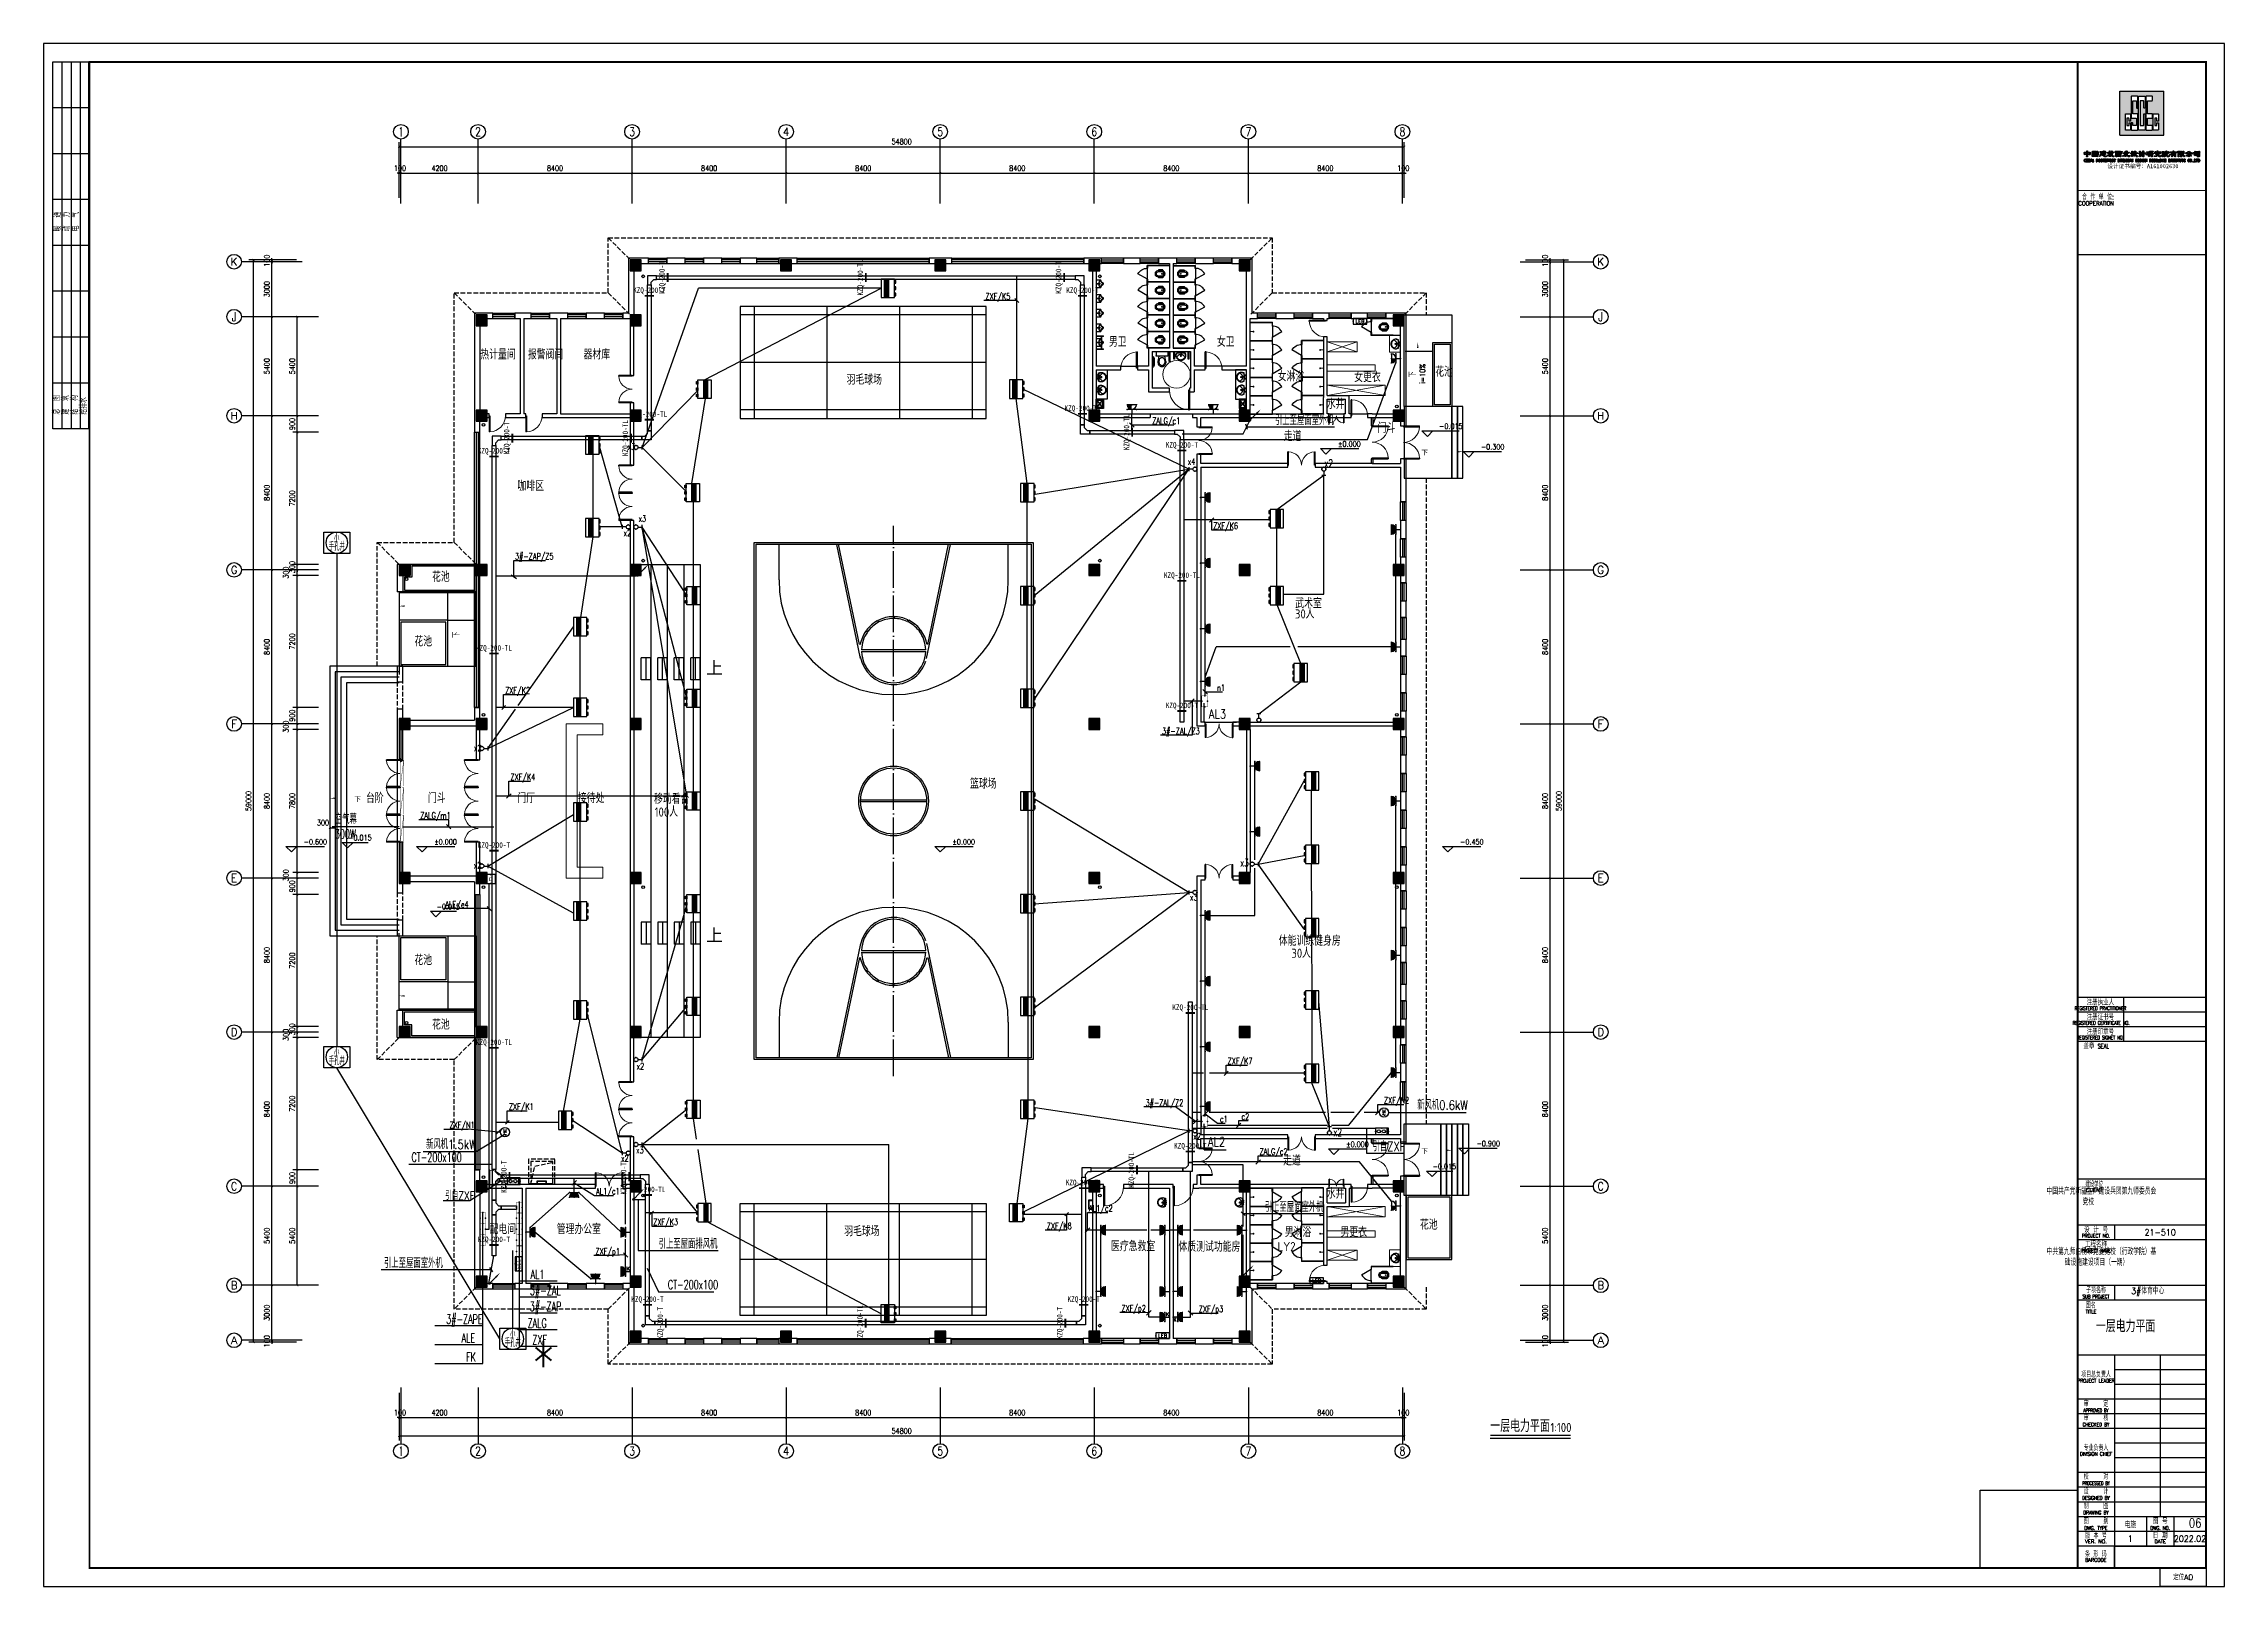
# Model space of a CAD drawing. Extents: x 1834097 to 1952997, y -130665 to -46565.
import ezdxf
from ezdxf.enums import TextEntityAlignment as Align

# ---------------------------------------------------------------- set-up
doc = ezdxf.new("R2010")
doc.units = 0
doc.header["$LTSCALE"] = 1000
doc.header["$MEASUREMENT"] = 0
for name, pattern in [('__DASH', [0.35, 0.25, -0.1]), ('DASH', [0.35, 0.25, -0.1]), ('DOTE', [2.42, 2, -0.2, 0.02, -0.2])]:
    doc.linetypes.add(name, pattern=pattern)
for name, color, linetype in [('0-底图', 7, 'Continuous'), ('A-ANNO-IDEN', 3, 'Continuous'), ('A-ANNO-TXT', 7, 'Continuous'), ('A-DOOR-HOLE', 161, 'Continuous'), ('A-Roof-Drng', 8, 'Continuous'), ('A-WALL-CURT', 111, 'Continuous'), ('A2-看线', 8, 'Continuous'), ('AXIS', 3, 'Continuous'), ('AXIS_TEXT', 7, 'Continuous'), ('BTTK', 7, 'Continuous'), ('CABLETRAY', 4, 'Continuous'), ('CABLETRAY_DIM', 3, 'Continuous'), ('COLUMN', 2, 'Continuous'), ('D', 7, 'Continuous'), ('DIM-动力', 3, 'Continuous'), ('DIM-照明', 3, 'Continuous'), ('DIM_ELEV', 3, 'Continuous'), ('DIM_IDEN', 3, 'Continuous'), ('DIM_SYMB', 3, 'Continuous'), ('DOOR_FIRE', 4, 'Continuous'), ('e-标注', 7, 'Continuous'), ('E2-楼梯、坡道', 5, 'Continuous'), ('EQUIP-动力', 3, 'Continuous'), ('EQUIP-插座', 3, 'Continuous'), ('EQUIP-消防', 3, 'Continuous'), ('EQUIP-照明', 3, 'Continuous'), ('EQUIP-箱柜', 3, 'Continuous'), ('H-fujian', 7, 'Continuous'), ('HJ(环境-单体)', 135, 'Continuous'), ('Logo', 4, 'Continuous'), ('LWIRE', 4, 'Continuous'), ('PUB_DIM', 3, 'Continuous'), ('PUB_HATCH', 8, 'Continuous'), ('PUB_TEXT', 7, 'Continuous'), ('PUB_TITLE', 4, 'Continuous'), ('SIG_TEXT', 7, 'Continuous'), ('TEL_LEAD', 7, 'Continuous'), ('TEL_SYMB', 3, 'Continuous'), ('TEL_TEXT', 7, 'Continuous'), ('VRV-EQUIP', 7, 'Continuous'), ('WALL', 2, 'Continuous'), ('WALL-MOVE', 6, 'Continuous'), ('WINDOW', 4, 'Continuous'), ('WIRE-照明', 6, 'Continuous'), ('体育场地', 136, 'Continuous'), ('体育设施', 7, 'Continuous'), ('家具', 8, 'Continuous'), ('抗震支吊架', 2, 'Continuous'), ('散水', 151, '__DASH'), ('集水坑', 6, 'Continuous'), ('面积线', 3, 'Continuous')]:
    doc.layers.add(name, color=color, linetype=linetype)
doc.layers.add('E3-家具', color=8, linetype='Continuous', lineweight=5)
doc.layers.add('条形码', color=7, linetype='Continuous', plot=False)
doc.layers.add('验收章', color=7, linetype='Continuous', plot=False)
doc.styles.add('_TCH_AXIS', font='COMPLEX', dxfattribs={"bigfont": 'GBCBIG'})
doc.styles.add('_TCH_DIM', font='simplex.shx', dxfattribs={"bigfont": 'gbcbig.shx'})
doc.styles.add('_TCH_DIM_T3', font='SIMPLEX', dxfattribs={"width": 0.705882, "bigfont": 'GBCBIG'})
doc.styles.add('_TEL_ATTDEF', font='gbenor', dxfattribs={"bigfont": 'gbcbig'})
doc.styles.add('_TEL_DIM', font='simplex.shx', dxfattribs={"width": 0.8, "height": 3.5, "bigfont": 'gbcbig.shx'})
doc.styles.add('COMPLEX', font='COMPLEX')
doc.styles.add('HT', font='')
doc.styles.add('HZ(TK)', font='simplex.shx', dxfattribs={"width": 0.9, "bigfont": 'gbcbig.shx'})
doc.styles.add('kzcad', font='', dxfattribs={"width": 0.8})
doc.styles.get("Standard").update_dxf_attribs({"font": 'GBENOR', "bigfont": 'GBCBIG'})
doc.styles.add('中西文等高字体', font='simplex.shx', dxfattribs={"width": 0.8, "bigfont": 'gbcbig.shx'})
doc.styles.add('黑体', font='')
doc.styles.get('HT').set_extended_font_data('SimHei')
doc.styles.get('kzcad').set_extended_font_data('SimSun')
doc.styles.get('黑体').set_extended_font_data('SimHei')
doc.dimstyles.new('_TCH_ARCH&&100', dxfattribs={"dimtxt": 297.5, "dimasz": 100, "dimexe": 250, "dimexo": 300, "dimgap": 126.25, "dimtad": 1, "dimdec": 0, "dimzin": 0, "dimdsep": 46, "dimtxsty": '_TCH_DIM_T3', "dimblk": 'ARCHTICK', "dimcen": 0.09, "dimclrt": 7, "dimazin": 2, "dimtfac": 1, "dimtdec": 0, "dimtix": 1, "dimtmove": 2, "dimatfit": 3, "dimfxl": 100, "dimtolj": 1, "dimtzin": 0, "dimarcsym": 0})

msp = doc.modelspace()

# ---------------------------------------------------------------- texts
at = {"layer": 'CABLETRAY_DIM', "color": 7, "style": '_TEL_DIM', "width": 0.64}
for p in [(1854151, -107518), (1868129, -114464)]:
    msp.add_text('CT-200x100', height=500, dxfattribs=at).set_placement(p)
at = {"layer": 'DIM-动力', "color": 7, "style": '_TEL_DIM', "width": 0.8}
for s, p in [('新风机0.6kW', (1908990, -104680)), ('新风机1.5kW', (1854949, -106825))]:
    msp.add_text(s, height=500, dxfattribs=at).set_placement(p)
at = {"layer": 'DIM-照明', "color": 7, "style": '_TEL_DIM'}
for s, height, width, p in [('ZXF/K5', 350, 0.64, (1885448, -60522, 594)), ('ZALG/c1', 350, 0.64, (1894546, -67303)), ('引上至屋面室外机', 500, 0.8, (1901237, -67354)), ('ZXF/K6', 350, 0.64, (1897865, -73026, 1158)), ('3#-ZAP/Z5', 350, 0.64, (1859795, -74691)), ('ZXF/K2', 350, 0.64, (1859265, -82001, 253)), ('n1', 350, 0.64, (1898075, -81854)), ('3#-ZAL/Z3', 350, 0.64, (1895074, -84217)), ('ZXF/K4', 350, 0.64, (1859548, -86721, 172)), ('ZALG/m1', 350, 0.64, (1854635, -88819)), ('ALE/e4', 350, 0.64, (1855996, -93669)), ('ZXF/K7', 350, 0.64, (1898656, -102204, 749)), ('ZXF/K1', 350, 0.64, (1859466, -104685, 461)), ('3#-ZAL/Z2', 350, 0.64, (1894175, -104480)), ('ZXF/N2', 350, 0.64, (1907177, -104348)), ('ZXF/N1', 350, 0.64, (1856230, -105695)), ('c1', 350, 0.64, (1898234, -105366)), ('c2', 350, 0.64, (1899405, -105234)), ('ZALG/c2', 350, 0.64, (1900399, -107138)), ('引自ZXF', 500, 0.8, (1906549, -106940)), ('引自ZXF', 450, 0.8, (1855989, -109596)), ('AL1/c1', 350, 0.64, (1864221, -109301)), ('ZXF/K3', 350, 0.64, (1867337, -110971, 296)), ('AL1/c2', 350, 0.64, (1891099, -110235)), ('引上至屋面室外机', 500, 0.8, (1900677, -110244)), ('引上至屋面排风机', 500, 0.8, (1867633, -112255)), ('ZXF/K8', 350, 0.64, (1888792, -111195, 650)), ('引上至屋面室外机', 500, 0.8, (1852656, -113303)), ('ZXF/p1', 350, 0.64, (1864184, -112580)), ('ZXF/p2', 350, 0.64, (1892862, -115683)), ('ZXF/p3', 350, 0.64, (1897077, -115713))]:
    msp.add_text(s, height=height, dxfattribs=dict(at, width=width)).set_placement(p)
at = {"layer": 'SIG_TEXT', "color": 0, "style": '_TEL_DIM', "width": 0.8}
msp.add_text('06', height=500, dxfattribs=at).set_placement((1951057, -127457))
at = {"layer": 'TEL_LEAD', "color": 7, "style": '_TEL_DIM'}
for s, width, p in [('空气幕', 0.8, (1849976, -89101)), ('300W', 0.64, (1849976, -89901)), ('AL1', 0.64, (1860644, -113904)), ('3#-ZAP', 0.64, (1860600, -115653)), ('3#-ZAL', 0.64, (1860613, -114784)), ('3#-ZAPE', 0.64, (1856046, -116346)), ('ZALG', 0.64, (1860486, -116565)), ('ALE', 0.64, (1856883, -117379)), ('ZXF', 0.64, (1860745, -117476)), ('FK', 0.64, (1857130, -118411))]:
    msp.add_text(s, height=500, dxfattribs=dict(at, width=width)).set_placement(p)
at = {"layer": 'TEL_SYMB', "color": 7}
for s, height, p in [('一层电力平面', 675.2, (1945990, -116809)), ('一层电力平面', 675.2, (1912972, -122253)), ('1:100', 500, (1916251, -122253))]:
    msp.add_text(s, height=height, dxfattribs=at).set_placement(p)
at = {"layer": 'TEL_TEXT'}
for s, height, style, width, p in [('x3', 350, '_TEL_DIM', 0.64, (1865935, -68712)), ('x4', 350, '_TEL_DIM', 0.64, (1896478, -69524)), ('x2', 425, '_TCH_DIM', 0.705882, (1903923, -69654)), ('x3', 350, '_TEL_DIM', 0.64, (1866533, -72636)), ('x2', 350, '_TEL_DIM', 0.64, (1865717, -73414)), ('AL3', 500, '_TEL_DIM', 0.8, (1897625, -83356, 1)), ('x2', 350, '_TEL_DIM', 0.64, (1857557, -85135)), ('x2', 350, '_TEL_DIM', 0.64, (1857549, -91528)), ('x3', 425, '_TCH_DIM', 0.705882, (1899334, -91424)), ('x3', 350, '_TEL_DIM', 0.64, (1896601, -93279)), ('x2', 350, '_TEL_DIM', 0.64, (1866425, -102485)), ('x2', 425, '_TCH_DIM', 0.705882, (1904413, -106121)), ('x3', 350, '_TEL_DIM', 0.64, (1866400, -107058)), ('x2', 350, '_TEL_DIM', 0.64, (1896776, -106308)), ('AL2', 500, '_TEL_DIM', 0.8, (1897576, -106680, 1)), ('x2', 350, '_TEL_DIM', 0.64, (1865581, -107507))]:
    msp.add_text(s, height=height, dxfattribs=dict(at, style=style, width=width)).set_placement(p)
at = {"layer": '抗震支吊架', "color": 2, "style": 'kzcad', "width": 0.8}
for s, rotation, p in [('KZQ-200-T', 89.88539, (1867958, -59315)), ('KZQ-200-TL', 89.88539, (1878768, -59315)), ('KZQ-200-T', 89.88539, (1889577, -59315)), ('KZQ-200-T', 359.88539, (1867118, -60155)), ('KZQ-200-T', 359.88539, (1890737, -60155)), ('KZQ-200-TL', 359.88539, (1890737, -66589)), ('KZQ-200-T', 89.88539, (1859489, -68068)), ('KZQ-200-TL', 89.88539, (1865958, -68068)), ('KZQ-200-TL', 359.88539, (1867118, -66908)), ('KZQ-200-TL', 89.88539, (1893287, -67749)), ('KZQ-200-T', 359.88539, (1858649, -68908)), ('KZQ-200-T', 359.88539, (1896158, -68589)), ('KZQ-200-TL', 359.88539, (1896158, -75689)), ('KZQ-200-TL', 359.88539, (1858649, -79655)), ('KZQ-200-T', 359.88539, (1896158, -82788)), ('KZQ-200-T', 359.88539, (1858649, -90401)), ('KZQ-200-TL', 359.88539, (1896615, -99244)), ('KZQ-200-TL', 359.88539, (1858649, -101148)), ('KZQ-200-T', 359.88539, (1896615, -106797)), ('KZQ-200-T', 89.88539, (1859339, -108331)), ('KZQ-200-TL', 89.88539, (1865861, -108331)), ('KZQ-200-TL', 89.88539, (1893550, -107957)), ('KZQ-200-TL', 359.88539, (1867021, -109171)), ('KZQ-200-TL', 359.88539, (1890805, -108797)), ('KZQ-200-T', 359.88539, (1858649, -111894)), ('KZQ-200-T', 359.88539, (1867021, -115155)), ('KZQ-200-T', 359.88539, (1890805, -115155)), ('KZQ-200-T', 89.88539, (1867861, -116315)), ('KZQ-200-TL', 89.88539, (1878753, -116315)), ('KZQ-200-T', 89.88539, (1889645, -116315))]:
    msp.add_text(s, height=300, rotation=rotation, dxfattribs=at).set_placement(p, align=Align.CENTER)

# ---------------------------------------------------------------- blocks, each defined once
blk = doc.blocks.new('CSCEC')
at = {"layer": 'Logo'}
h = blk.add_hatch(color=4, dxfattribs=at)
h.paths.add_polyline_path([(0, -24), (24, -24), (24, 0), (0, 0)])
h.paths.add_polyline_path([(6.2, -2.8), (9.8, -2.8), (9.8, -9.2), (9, -9.2), (9, -5.4, 0.414214), (8.8, -5.2), (7.2, -5.2, 0.414214), (7, -5.4), (7, -12.2, 0.414214), (7.2, -12.4), (9.8, -12.4), (9.8, -21.2), (6.2, -21.2), (6.2, -17.2), (7, -17.2), (7, -18.6, 0.414214), (7.2, -18.8), (8.8, -18.8, 0.414214), (9, -18.6), (9, -15, 0.414214), (8.8, -14.8), (6.2, -14.8)], flags=16)
h.paths.add_polyline_path([(10.2, -2.8), (13.8, -2.8), (13.8, -9.2), (13, -9.2), (13, -5.4, 0.414214), (12.8, -5.2), (11.2, -5.2, 0.414214), (11, -5.4), (11, -18.6, 0.414214), (11.2, -18.8), (12.8, -18.8, 0.414214), (13, -18.6), (13, -12.4), (13.8, -12.4), (13.8, -21.2), (10.2, -21.2)], flags=16)
h.paths.add_polyline_path([(5.8, -12.4), (5.8, -16.4), (5, -16.4), (5, -15, 0.414214), (4.8, -14.8), (4, -14.8, 0.414214), (3.8, -15), (3.8, -18.6, 0.414214), (4, -18.8), (4.8, -18.8, 0.414214), (5, -18.6), (5, -17.2), (5.8, -17.2), (5.8, -21.2), (3, -21.2), (3, -12.4)], flags=16)
h.paths.add_polyline_path([(14.2, -2.8), (17.8, -2.8), (17.8, -5.2), (15.2, -5.2, 0.414214), (15, -5.4), (15, -12.2, 0.414214), (15.2, -12.4), (17.8, -12.4), (17.8, -14.8), (15.2, -14.8, 0.414214), (15, -15), (15, -18.6, 0.414214), (15.2, -18.8), (17.8, -18.8), (17.8, -21.2), (14.2, -21.2)], flags=16)
h.paths.add_polyline_path([(21, -12.4), (21, -16.4), (20.2, -16.4), (20.2, -15, 0.414214), (20, -14.8), (19.2, -14.8, 0.414214), (19, -15), (19, -18.6, 0.414214), (19.2, -18.8), (20, -18.8, 0.414214), (20.2, -18.6), (20.2, -17.2), (21, -17.2), (21, -21.2), (18.2, -21.2), (18.2, -12.4)], flags=16)
for p, q in [((0, -24), (0, 0)), ((0, 0), (24, 0)), ((0, 0), (24, 0)), ((24, -24), (24, 0)), ((0, -24), (24, -24))]:
    blk.add_line(p, q, dxfattribs=at)
for points in [[(8.8, -5.2, -0.414214), (9, -5.4), (9, -9, 0.414214), (9.2, -9.2), (9.6, -9.2, 0.414214), (9.8, -9), (9.8, -3, 0.414214), (9.6, -2.8), (6.4, -2.8, 0.414214), (6.2, -3), (6.2, -14.6, 0.414214), (6.4, -14.8), (8.8, -14.8, -0.414214), (9, -15), (9, -18.6, -0.414214), (8.8, -18.8), (7.2, -18.8, -0.414214), (7, -18.6), (7, -17.4, 0.414214), (6.8, -17.2), (6.4, -17.2, 0.414214), (6.2, -17.4), (6.2, -21, 0.414214), (6.4, -21.2), (9.6, -21.2, 0.414214), (9.8, -21), (9.8, -12.6, 0.414214), (9.6, -12.4), (7.2, -12.4, -0.414214), (7, -12.2), (7, -5.4, -0.414214), (7.2, -5.2)], [(12.8, -18.8, 0.414214), (13, -18.6), (13, -12.6, -0.414214), (13.2, -12.4), (13.6, -12.4, -0.414214), (13.8, -12.6), (13.8, -21, -0.414214), (13.6, -21.2), (10.4, -21.2, -0.414214), (10.2, -21), (10.2, -3, -0.414214), (10.4, -2.8), (13.6, -2.8, -0.414214), (13.8, -3), (13.8, -9, -0.414214), (13.6, -9.2), (13.2, -9.2, -0.414214), (13, -9), (13, -5.4, 0.414214), (12.8, -5.2), (11.2, -5.2, 0.414214), (11, -5.4), (11, -18.6, 0.414214), (11.2, -18.8)], [(15.2, -12.4, -0.414214), (15, -12.2), (15, -5.4, -0.414214), (15.2, -5.2), (17.6, -5.2, 0.414214), (17.8, -5), (17.8, -3, 0.414214), (17.6, -2.8), (14.4, -2.8, 0.414214), (14.2, -3), (14.2, -21, 0.414214), (14.4, -21.2), (17.6, -21.2, 0.414214), (17.8, -21), (17.8, -19, 0.414214), (17.6, -18.8), (15.2, -18.8, -0.414214), (15, -18.6), (15, -15, -0.414214), (15.2, -14.8), (17.6, -14.8, 0.414214), (17.8, -14.6), (17.8, -12.6, 0.414214), (17.6, -12.4)], [(4.9, -18.8, 0.414214), (5, -18.7), (5, -17.3, -0.414214), (5.1, -17.2), (5.7, -17.2, -0.414214), (5.8, -17.3), (5.8, -21.1, -0.414214), (5.7, -21.2), (3.1, -21.2, -0.414214), (3, -21.1), (3, -12.5, -0.414214), (3.1, -12.4), (5.7, -12.4, -0.414214), (5.8, -12.5), (5.8, -16.3, -0.414214), (5.7, -16.4), (5.1, -16.4, -0.414214), (5, -16.3), (5, -14.9, 0.414214), (4.9, -14.8), (3.9, -14.8, 0.414214), (3.8, -14.9), (3.8, -18.7, 0.414214), (3.9, -18.8)], [(20.1, -18.8, 0.414214), (20.2, -18.7), (20.2, -17.3, -0.414214), (20.3, -17.2), (20.9, -17.2, -0.414214), (21, -17.3), (21, -21.1, -0.414214), (20.9, -21.2), (18.3, -21.2, -0.414214), (18.2, -21.1), (18.2, -12.5, -0.414214), (18.3, -12.4), (20.9, -12.4, -0.414214), (21, -12.5), (21, -16.3, -0.414214), (20.9, -16.4), (20.3, -16.4, -0.414214), (20.2, -16.3), (20.2, -14.9, 0.414214), (20.1, -14.8), (19.1, -14.8, 0.414214), (19, -14.9), (19, -18.7, 0.414214), (19.1, -18.8)]]:
    blk.add_lwpolyline(points, format="xyb", close=True, dxfattribs=at)
blk = doc.blocks.new('logo-txt')
at = {"layer": 'Logo'}
h = blk.add_hatch(color=4, dxfattribs=at)
h.dxf.hatch_style = 1
h.paths.add_polyline_path([(0.8, 4), (0.5, 4), (0.2, 3.9), (0.1, 3.9), (0.1, 4), (0, 4.7), (0, 5.1), (0, 5.2), (0.1, 5.3), (0.1, 5.4), (0.3, 5.4), (0.7, 5.3), (1, 5.3), (1.4, 5.3), (1.4, 5.9), (1.4, 6), (1.4, 6), (1.6, 6.1), (1.7, 6), (1.8, 5.9), (1.8, 5.6), (1.8, 5.3), (2.1, 5.3), (2.4, 5.3), (2.7, 5.3), (2.9, 5.4), (3, 5.4), (3.1, 5.4), (3.2, 5.3), (3.3, 5.2), (3.3, 5.1), (3.2, 4.6), (3.2, 4.2), (3.2, 4.1), (3.2, 4), (3.1, 3.9), (3, 3.9), (2.8, 3.9), (2.4, 4), (1.8, 4.1), (1.8, 3.4), (1.8, 2.9), (1.7, 2.8), (1.6, 2.7), (1.5, 2.7), (1.4, 2.7), (1.4, 2.8), (1.3, 2.9), (1.4, 4.1)])
h.paths.add_polyline_path([(0.9, 5), (0.5, 4.9), (0.4, 4.9), (0.4, 4.7), (0.4, 4.4), (0.5, 4.4), (0.5, 4.4), (1, 4.3), (1.4, 4.4), (1.4, 5)], flags=16)
h.paths.add_polyline_path([(2.8, 4.4), (2.8, 4.5), (2.9, 4.7), (2.9, 4.8), (2.8, 4.9), (2.7, 4.9), (2.4, 5), (1.8, 5), (1.8, 4.4), (2.3, 4.3), (2.7, 4.4)], flags=16)
h = blk.add_hatch(color=4, dxfattribs=at)
h.dxf.hatch_style = 1
h.paths.add_polyline_path([(0.8, 1.3), (0.6, 1.5), (0.5, 1.6), (0.4, 1.6), (0.3, 1.5), (0.2, 1.3), (0.1, 1), (0.1, 0.6), (0.2, 0.3), (0.3, 0.1), (0.4, 0), (0.5, 0), (0.6, 0.1), (0.8, 0.2), (0.8, 0.4), (0.8, 0.4), (0.8, 0.2), (0.7, 0.1), (0.6, 0), (0.4, 0), (0.2, 0.1), (0.1, 0.2), (0.1, 0.4), (0, 0.6), (0, 1), (0.1, 1.2), (0.1, 1.4), (0.2, 1.5), (0.4, 1.6), (0.6, 1.6), (0.7, 1.5), (0.8, 1.4), (0.8, 1.7), (0.8, 1)])
h.paths.add_polyline_path([(1.7, 0), (1.7, 0), (1.8, 0), (1.9, 0.1), (1.9, 0.2), (1.9, 0.8), (1.4, 0.8), (1.4, 0.2), (1.4, 0.1), (1.5, 0), (1.5, 0), (1.5, 0), (1.1, 0), (1.1, 0), (1.1, 0), (1.2, 0.1), (1.2, 0.2), (1.2, 1.4), (1.2, 1.5), (1.1, 1.6), (1.1, 1.6), (1.1, 1.6), (1.5, 1.6), (1.5, 1.6), (1.5, 1.6), (1.4, 1.5), (1.4, 1.4), (1.4, 0.9), (1.9, 0.9), (1.9, 1.4), (1.9, 1.5), (1.8, 1.6), (1.7, 1.6), (1.7, 1.6), (2.2, 1.6), (2.2, 1.6), (2.1, 1.6), (2, 1.5), (2, 1.4), (2, 0.2), (2, 0.1), (2.1, 0), (2.2, 0), (2.2, 0)])
h.paths.add_polyline_path([(2.4, 0), (2.4, 0), (2.4, 0), (2.5, 0.1), (2.5, 0.2), (2.5, 1.4), (2.5, 1.5), (2.4, 1.6), (2.4, 1.6), (2.4, 1.6), (2.8, 1.6), (2.8, 1.6), (2.8, 1.6), (2.7, 1.5), (2.7, 1.4), (2.7, 0.2), (2.7, 0.1), (2.8, 0), (2.8, 0), (2.8, 0)])
h.paths.add_polyline_path([(4.1, 1.6), (4, 1.5), (4, 0), (3.9, 0), (3.2, 1.5), (3.2, 0.1), (3.3, 0), (3.4, 0), (3.4, 0), (3, 0), (3, 0), (3.1, 0), (3.2, 0.1), (3.2, 1.5), (3.1, 1.6), (3, 1.6), (3, 1.6), (3.3, 1.6), (3.9, 0.3), (3.9, 1.5), (3.8, 1.6), (3.8, 1.6), (3.8, 1.6), (4.1, 1.6), (4.1, 1.6)])
h.paths.add_polyline_path([(4.9, 0), (4.9, 0), (4.9, 0), (5, 0.1), (5, 0.1), (4.9, 0.4), (4.5, 0.4), (4.4, 0.1), (4.5, 0), (4.6, 0), (4.6, 0), (4.3, 0), (4.3, 0), (4.3, 0), (4.4, 0.1), (4.7, 1.6), (4.8, 1.6), (5.1, 0.1), (5.2, 0), (5.2, 0), (5.2, 0)])
h.paths.add_polyline_path([(4.7, 1.3), (4.5, 0.5), (4.9, 0.5)], flags=16)
h = blk.add_hatch(color=4, dxfattribs=at)
h.dxf.hatch_style = 1
h.paths.add_polyline_path([(4.9, 5.1), (5.1, 5.2), (5.8, 5.2), (6.5, 5.2), (6.7, 5.2), (6.8, 5.1), (6.8, 5), (6.8, 5), (6.7, 4.9), (6.1, 4.9), (6.1, 4.6), (6.6, 4.6), (6.7, 4.5), (6.7, 4.4), (6.7, 4.4), (6.6, 4.3), (6.3, 4.3), (6.1, 4.3), (6.1, 3.9), (6.9, 3.9), (6.9, 3.8), (6.9, 3.6), (6.9, 3.6), (6.7, 3.6), (5.7, 3.6), (5.3, 3.6), (4.9, 3.5), (4.9, 3.5), (4.8, 3.5), (4.8, 3.7), (5, 3.9), (5, 3.9), (5.1, 3.9), (5.4, 3.9), (5.7, 3.9), (5.7, 4.3), (5.1, 4.3), (5, 4.3), (5.1, 4.4), (5.2, 4.6), (5.3, 4.6), (5.5, 4.6), (5.7, 4.6), (5.7, 4.9), (5.3, 4.9), (5, 4.9), (4.9, 4.8), (4.9, 4.9)], flags=0)
h.paths.add_polyline_path([(5.7, 5.8), (6.3, 5.8), (6.9, 5.7), (7.1, 5.8), (7.3, 5.8), (7.4, 5.7), (7.5, 5.6), (7.5, 5.5), (7.5, 4.3), (7.4, 3.1), (7.4, 2.9), (7.3, 2.9), (7.2, 2.8), (7, 2.9), (6.7, 3), (6.3, 3), (5.3, 3), (5, 3), (4.8, 2.9), (4.6, 2.9), (4.4, 2.9), (4.3, 3), (4.3, 3.1), (4.3, 3.2), (4.3, 3.4), (4.3, 4.7), (4.3, 5.3), (4.3, 5.5), (4.4, 5.7), (4.5, 5.8), (4.7, 5.8)])
h.paths.add_polyline_path([(6.7, 4.2), (6.8, 4.1), (6.8, 4), (6.7, 4), (6.5, 4), (6.4, 4), (6.6, 4.2)], flags=0)
h.paths.add_polyline_path([(4.6, 4.3), (4.7, 3.4), (4.7, 3.3), (4.8, 3.3), (5.8, 3.3), (6.9, 3.3), (7, 3.3), (7, 3.3), (7.1, 3.4), (7.1, 3.5), (7.1, 5.2), (7.1, 5.4), (6.9, 5.4), (6.5, 5.5), (5.7, 5.5), (4.8, 5.5), (4.8, 5.4), (4.7, 5.4), (4.7, 5.1)], flags=16)
h = blk.add_hatch(color=4, dxfattribs=at)
h.dxf.hatch_style = 1
h.paths.add_polyline_path([(4.9, 5.1), (5.1, 5.2), (5.8, 5.2), (6.5, 5.2), (6.7, 5.2), (6.8, 5.1), (6.8, 5), (6.8, 5), (6.7, 4.9), (6.1, 4.9), (6.1, 4.6), (6.6, 4.6), (6.7, 4.5), (6.7, 4.4), (6.7, 4.4), (6.6, 4.3), (6.3, 4.3), (6.1, 4.3), (6.1, 3.9), (6.9, 3.9), (6.9, 3.8), (6.9, 3.6), (6.9, 3.6), (6.7, 3.6), (5.7, 3.6), (5.3, 3.6), (4.9, 3.5), (4.9, 3.5), (4.8, 3.5), (4.8, 3.7), (5, 3.9), (5, 3.9), (5.1, 3.9), (5.4, 3.9), (5.7, 3.9), (5.7, 4.3), (5.1, 4.3), (5, 4.3), (5.1, 4.4), (5.2, 4.6), (5.3, 4.6), (5.5, 4.6), (5.7, 4.6), (5.7, 4.9), (5.3, 4.9), (5, 4.9), (4.9, 4.8), (4.9, 4.9)])
h = blk.add_hatch(color=4, dxfattribs=at)
h.dxf.hatch_style = 1
h.paths.add_polyline_path([(6.7, 4.2), (6.8, 4.1), (6.8, 4), (6.7, 4), (6.5, 4), (6.4, 4), (6.6, 4.2)])
h = blk.add_hatch(color=4, dxfattribs=at)
h.dxf.hatch_style = 1
h.paths.add_polyline_path([(7.6, 1.6), (7.5, 1.5), (7.5, 0), (7.4, 0), (6.7, 1.5), (6.7, 0.1), (6.8, 0), (6.9, 0), (6.9, 0), (6.5, 0), (6.5, 0), (6.6, 0), (6.7, 0.1), (6.7, 1.5), (6.6, 1.6), (6.5, 1.6), (6.5, 1.6), (6.8, 1.6), (7.4, 0.3), (7.4, 1.5), (7.3, 1.6), (7.3, 1.6), (7.3, 1.6), (7.6, 1.6), (7.6, 1.6)])
h.paths.add_polyline_path([(8.7, 0.4), (8.6, 0.2), (8.5, 0.1), (8.4, 0), (8.3, 0), (8.3, 0), (8.1, 0.1), (8, 0.2), (7.9, 0.4), (7.9, 0.7), (7.9, 0.9), (7.9, 1.2), (8, 1.4), (8.1, 1.5), (8.3, 1.6), (8.4, 1.6), (8.4, 1.6), (8.5, 1.5), (8.6, 1.4), (8.7, 1.2), (8.8, 0.9), (8.8, 0.7)])
h.paths.add_polyline_path([(8.6, 1), (8.6, 1.3), (8.5, 1.5), (8.4, 1.6), (8.3, 1.6), (8.2, 1.5), (8.1, 1.3), (8, 1), (8, 0.6), (8.1, 0.3), (8.2, 0.1), (8.3, 0), (8.4, 0), (8.5, 0.1), (8.6, 0.3), (8.6, 0.6)], flags=16)
h.paths.add_polyline_path([(9.9, 0), (9.8, 0), (9.8, 0.2), (9.7, 0.6), (9.6, 0.7), (9.5, 0.8), (9.3, 0.8), (9.3, 0.2), (9.3, 0.1), (9.4, 0), (9.5, 0), (9.5, 0), (9, 0), (9, 0), (9.1, 0), (9.1, 0.1), (9.2, 0.2), (9.2, 1.4), (9.1, 1.5), (9.1, 1.6), (9, 1.6), (9, 1.6), (9.7, 1.6), (9.8, 1.5), (9.9, 1.4), (9.9, 1.3), (9.9, 1.1), (9.9, 1), (9.8, 0.9), (9.7, 0.8), (9.6, 0.8), (9.6, 0.8), (9.7, 0.7), (9.8, 0.2), (9.9, 0.2), (9.9, 0.2), (10, 0.2), (10, 0.3), (10, 0.3), (10, 0.2)])
h.paths.add_polyline_path([(9.8, 1.4), (9.8, 1.5), (9.7, 1.6), (9.4, 1.6), (9.3, 1.5), (9.3, 1.4), (9.3, 0.9), (9.7, 0.9), (9.8, 0.9), (9.8, 1.1)], flags=16)
h.paths.add_polyline_path([(11.1, 1.1), (11, 1.4), (11, 1.5), (10.9, 1.5), (10.8, 1.6), (10.7, 1.5), (10.7, 1.4), (10.7, 0.2), (10.7, 0.1), (10.8, 0), (10.9, 0), (10.9, 0), (10.4, 0), (10.4, 0), (10.5, 0), (10.5, 0.1), (10.6, 0.2), (10.6, 1.4), (10.5, 1.5), (10.5, 1.6), (10.3, 1.5), (10.3, 1.5), (10.3, 1.4), (10.2, 1.1), (10.2, 1.1), (10.2, 1.6), (11.1, 1.6), (11.1, 1.1)])
h.paths.add_polyline_path([(11.9, 0), (11.9, 0), (12, 0), (12, 0.1), (12.1, 0.2), (12.1, 0.8), (11.6, 0.8), (11.6, 0.2), (11.6, 0.1), (11.7, 0), (11.7, 0), (11.7, 0), (11.3, 0), (11.3, 0), (11.3, 0), (11.4, 0.1), (11.4, 0.2), (11.4, 1.4), (11.4, 1.5), (11.3, 1.6), (11.3, 1.6), (11.3, 1.6), (11.7, 1.6), (11.7, 1.6), (11.7, 1.6), (11.6, 1.5), (11.6, 1.4), (11.6, 0.9), (12.1, 0.9), (12.1, 1.4), (12, 1.5), (12, 1.6), (11.9, 1.6), (11.9, 1.6), (12.4, 1.6), (12.4, 1.6), (12.3, 1.6), (12.2, 1.5), (12.2, 1.4), (12.2, 0.2), (12.2, 0.1), (12.3, 0), (12.4, 0), (12.4, 0)])
h.paths.add_polyline_path([(13.7, 1.6), (13.6, 1.5), (13.3, 0), (13.3, 0), (13.1, 1.5), (12.9, 0), (12.9, 0), (12.7, 1.5), (12.7, 1.5), (12.6, 1.6), (12.5, 1.6), (12.5, 1.6), (13, 1.6), (13, 1.6), (12.9, 1.6), (12.8, 1.5), (12.8, 1.5), (13, 0.5), (13.1, 1.6), (13.2, 1.6), (13.4, 0.5), (13.5, 1.5), (13.4, 1.6), (13.4, 1.6), (13.4, 1.6), (13.7, 1.6), (13.7, 1.6)])
h.paths.add_polyline_path([(13.9, 0), (13.9, 0), (13.9, 0), (14, 0.1), (14, 0.2), (14, 1.4), (14, 1.5), (13.9, 1.6), (13.9, 1.6), (13.9, 1.6), (14.7, 1.6), (14.7, 1.1), (14.7, 1.1), (14.7, 1.4), (14.7, 1.5), (14.6, 1.5), (14.5, 1.6), (14.3, 1.6), (14.2, 1.5), (14.2, 1.4), (14.2, 0.9), (14.2, 0.9), (14.4, 0.9), (14.4, 0.9), (14.5, 1.2), (14.5, 0.4), (14.4, 0.8), (14.4, 0.8), (14.2, 0.8), (14.2, 0.8), (14.2, 0.2), (14.2, 0.1), (14.3, 0), (14.5, 0), (14.6, 0.1), (14.7, 0.1), (14.7, 0.2), (14.7, 0.5), (14.7, 0.5), (14.7, 0)])
h.paths.add_polyline_path([(15.8, 0.2), (15.7, 0.1), (15.5, 0), (15.4, 0), (15.2, 0.1), (15.1, 0.2), (15.1, -0.1), (15.1, 0.6), (15.1, 0.2), (15.2, 0.1), (15.4, 0), (15.5, 0), (15.7, 0.1), (15.7, 0.2), (15.7, 0.5), (15.7, 0.6), (15.6, 0.7), (15.3, 0.8), (15.1, 1), (15.1, 1.1), (15.1, 1.4), (15.2, 1.5), (15.3, 1.6), (15.5, 1.6), (15.7, 1.5), (15.8, 1.4), (15.8, 1.7), (15.8, 1), (15.7, 1.3), (15.6, 1.5), (15.5, 1.6), (15.3, 1.6), (15.2, 1.5), (15.1, 1.4), (15.1, 1.2), (15.2, 1.1), (15.3, 1), (15.6, 0.8), (15.8, 0.7), (15.8, 0.5), (15.8, 0.3)])
h.paths.add_polyline_path([(16.9, 1.1), (16.9, 1.4), (16.9, 1.5), (16.8, 1.5), (16.7, 1.6), (16.6, 1.5), (16.6, 1.4), (16.6, 0.2), (16.6, 0.1), (16.7, 0), (16.7, 0), (16.7, 0), (16.3, 0), (16.3, 0), (16.4, 0), (16.4, 0.1), (16.5, 0.2), (16.5, 1.4), (16.4, 1.5), (16.4, 1.6), (16.2, 1.5), (16.2, 1.5), (16.1, 1.4), (16.1, 1.1), (16.1, 1.1), (16.1, 1.6), (17, 1.6), (17, 1.1)])
h = blk.add_hatch(color=4, dxfattribs=at)
h.dxf.hatch_style = 1
h.paths.add_polyline_path([(10, 5.5), (10, 5.5), (9.9, 5.5), (9.9, 5.6), (9.9, 5.6), (9.9, 5.7), (10, 5.8), (10.5, 5.7), (10.5, 5.9), (10.6, 6.1), (10.7, 6), (10.8, 6), (10.8, 5.9), (10.8, 5.7), (11.2, 5.7), (11.3, 5.8), (11.4, 5.8), (11.5, 5.7), (11.5, 5.6), (11.5, 5.4), (11.7, 5.4), (11.9, 5.3), (11.9, 5.3), (11.9, 5.2), (11.8, 5.2), (11.5, 5.2), (11.5, 4.8), (11.4, 4.7), (11.3, 4.7), (11.3, 4.7), (11.2, 4.8), (10.8, 4.8), (10.8, 4.6), (11.3, 4.6), (11.5, 4.6), (11.5, 4.5), (11.5, 4.5), (11.3, 4.5), (10.8, 4.4), (10.8, 4.2), (11.3, 4.2), (11.5, 4.2), (11.6, 4.1), (11.6, 4), (11.5, 4), (10.9, 4), (10.8, 3.7), (10.8, 3.7), (10.7, 3.6), (11.5, 3.4), (12.3, 3.4), (12, 3), (11.9, 2.8), (11.8, 2.7), (11.7, 2.7), (11.6, 2.7), (11.5, 2.7), (11.3, 2.8), (9.3, 3.9), (9.1, 3.5), (8.9, 3.2), (8.7, 3.1), (8.4, 3), (8.3, 3.1), (8.2, 3.1), (8.3, 3.2), (8.3, 3.2), (8.6, 3.3), (8.8, 3.5), (8.9, 3.7), (9.1, 4), (8.8, 4), (8.7, 4), (8.6, 4), (8.6, 4.1), (8.6, 4.2), (8.8, 4.3), (8.9, 4.3), (9.1, 4.2), (9.2, 4.5), (9.2, 4.6), (9.2, 4.7), (9.1, 4.8), (9, 4.7), (8.9, 4.7), (8.8, 4.8), (8.8, 4.8), (8.9, 4.9), (9.1, 5.1), (9.1, 5.2), (9.2, 5.3), (9.1, 5.3), (9.1, 5.4), (8.9, 5.4), (8.7, 5.3), (8.6, 5.3), (8.5, 5.3), (8.5, 5.4), (8.5, 5.5), (8.7, 5.6), (8.7, 5.7), (8.8, 5.7), (9.1, 5.6), (9.3, 5.6), (9.4, 5.7), (9.5, 5.6), (9.6, 5.6), (9.6, 5.4), (9.3, 5.1), (9.3, 5), (9.3, 4.9), (9.4, 4.9), (9.5, 4.8), (9.5, 4.7), (9.5, 4.5), (9.4, 4.1), (9.7, 4), (10, 3.9), (10.6, 3.6), (10.5, 3.8), (10.5, 4), (9.9, 4), (9.7, 4.1), (9.7, 4.1), (9.7, 4.2), (9.8, 4.2), (10.5, 4.2), (10.5, 4.4), (10.1, 4.4), (9.8, 4.4), (9.8, 4.3), (9.8, 4.4), (9.8, 4.5), (9.9, 4.6), (10.5, 4.6), (10.5, 4.9), (10.1, 4.9), (9.9, 4.8), (9.8, 4.9), (9.9, 5), (10, 5.1), (10.5, 5.1), (10.5, 5.2), (10.2, 5.2), (9.9, 5.2), (9.7, 5.1), (9.6, 5.1), (9.7, 5.3), (9.7, 5.3), (9.8, 5.4), (9.9, 5.4), (10.5, 5.4), (10.5, 5.6)])
h.paths.add_polyline_path([(10.8, 5), (11.2, 5), (11.2, 5.2), (10.8, 5.2)], flags=16)
h.paths.add_polyline_path([(11.2, 5.4), (11.2, 5.6), (10.8, 5.6), (10.8, 5.4)], flags=16)
h = blk.add_hatch(color=4, dxfattribs=at)
h.dxf.hatch_style = 1
h.paths.add_polyline_path([(13.7, 5.8), (13.8, 6), (14, 6), (14.1, 5.9), (14.1, 5.8), (14, 5.7), (14.3, 5.6), (14.5, 5.4), (14.4, 5.3), (14.4, 5.2), (14.3, 5.3), (14.1, 5.4), (13.9, 5.4), (13.9, 5.1), (13.9, 4.9), (13.9, 4.8), (13.8, 4.8), (13.7, 4.8), (13.7, 4.9), (13.7, 5.4), (13.3, 5.1), (13, 4.9), (12.8, 4.9), (12.7, 5), (12.6, 5.1), (12.7, 5.2), (13.1, 5.4), (13.5, 5.6)])
h.paths.add_polyline_path([(14.8, 5.7), (14.9, 5.9), (15, 6), (15.1, 6), (15.2, 5.9), (15.2, 5.9), (15.2, 5.8), (15.2, 5.7), (15.5, 5.6), (15.9, 5.3), (16, 5.2), (16, 5.1), (16, 5), (16, 4.9), (15.8, 5), (15.5, 5.3), (15.1, 5.4), (15.2, 5.1), (15.2, 5), (15.1, 4.9), (15.1, 4.8), (15, 4.9), (14.9, 5.1), (14.9, 5.3), (14.5, 5), (14.4, 5), (14.4, 5.1), (14.4, 5.1), (14.6, 5.4)])
h.paths.add_polyline_path([(14.9, 4.7), (15.1, 4.7), (15.2, 4.7), (15.3, 4.8), (15.4, 4.6), (15.4, 4.5), (15.3, 4.1), (15.3, 3.6), (15.4, 3.5), (15.4, 3.4), (15.6, 3.3), (15.8, 3.2), (16.1, 3.3), (16.3, 3.4), (16.4, 3.4), (16.4, 3.3), (16.3, 3.1), (16.1, 2.8), (16, 2.7), (15.9, 2.7), (15.7, 2.7), (15.4, 2.9), (15.3, 2.9), (15.2, 3.1), (15.1, 3.2), (15.1, 3.4), (15, 3.9), (15.1, 4.4), (15, 4.4), (14.9, 4.4), (14.8, 4.4), (14.7, 4.3), (14.7, 4.1), (14.9, 3.9), (15, 3.9), (15, 3.8), (15, 3.7), (15, 3.6), (14.9, 3.6), (14.8, 3.7), (14.7, 3.8), (14.6, 3.6), (14.6, 3.4), (14.4, 3.2), (14.3, 3), (14.1, 2.9), (14, 2.9), (13.7, 2.9), (13.6, 3), (13.6, 3.1), (13.7, 3.1), (14, 3.2), (14.2, 3.4), (14.3, 3.6), (14.4, 3.7), (14.4, 3.9), (14.4, 4.5), (14.5, 4.7), (14.5, 4.8), (14.6, 4.8), (14.7, 4.7)])
h.paths.add_polyline_path([(13.5, 4), (13.5, 4.3), (13.1, 4.3), (13, 4.3), (12.9, 4.3), (12.9, 4.4), (12.9, 4.5), (13, 4.6), (13.1, 4.7), (13.2, 4.6), (13.6, 4.6), (14.1, 4.6), (14.2, 4.6), (14.2, 4.5), (14.2, 4.4), (14.2, 4.4), (13.9, 4.3), (13.8, 4), (13.9, 3.7), (14.1, 3.7), (14.2, 3.7), (14.3, 3.6), (14.2, 3.6), (14.1, 3.5), (12.7, 3.1), (12.5, 3.1), (12.5, 3.3), (12.5, 3.4), (12.6, 3.5), (13, 3.6), (13.5, 3.7)])
h = blk.add_hatch(color=4, dxfattribs=at)
h.dxf.hatch_style = 1
h.paths.add_polyline_path([(18.7, 5), (18.8, 5), (18.8, 5.4), (18.6, 5.5), (18.5, 5.4), (18.5, 5)], flags=16)
h.paths.add_polyline_path([(17.9, 3.9), (18.1, 4), (18.2, 4.1), (18.2, 4.3), (18.2, 4.6), (17.9, 4.6), (17.7, 4.6), (17.6, 4.2), (17.7, 3.8)], flags=16)
h.paths.add_polyline_path([(19.6, 3.4), (19.7, 3.5), (19.7, 3.8), (19.5, 3.7), (19.2, 3.6), (19, 3.7), (18.8, 3.8), (18.8, 4.4), (18.8, 4.6), (18.6, 4.7), (18.5, 4.6), (18.5, 4.4), (18.5, 4.1), (18.4, 4), (18.3, 3.8), (18.2, 3.7), (18, 3.6), (17.8, 3.6), (17.7, 3.6), (17.7, 3.5), (17.7, 3.4), (17.7, 3.3), (17.8, 3.3), (18.8, 3.3), (19.6, 3.4)], flags=16)
h.paths.add_polyline_path([(19.1, 4.3), (19.1, 4.1), (19.2, 3.9), (19.5, 3.9), (19.7, 4.1), (19.7, 4.4), (19.7, 4.6), (19.6, 4.7), (19.5, 4.7), (19.1, 4.7)], flags=16)
h.paths.add_polyline_path([(17.8, 5.8), (18.6, 5.8), (19.8, 5.8), (20.5, 5.7), (20.8, 5.7), (20.7, 5.4), (20.5, 5.2), (20.4, 5.2), (20.2, 5.2), (19.6, 5.4), (19.1, 5.4), (19.1, 5), (19.8, 5), (20, 5), (20, 4.9), (20.1, 4.8), (20.1, 4.6), (20, 4.1), (20, 3.1), (20, 3), (20, 2.9), (19.9, 2.8), (19.8, 2.8), (19.6, 2.9), (19.4, 3), (18.9, 3), (18.3, 3), (17.8, 2.9), (17.7, 2.9), (17.6, 2.8), (17.5, 2.8), (17.4, 2.8), (17.4, 2.9), (17.3, 3), (17.3, 3.8), (17.3, 4.6), (17.2, 4.8), (17.3, 4.9), (17.3, 5), (17.5, 5), (17.6, 5), (17.8, 5), (18.2, 5), (18.2, 5.4), (17.4, 5.4), (17.2, 5.3), (17, 5.2), (16.9, 5.2), (16.8, 5.2), (16.8, 5.2), (16.8, 5.3), (16.8, 5.5), (16.9, 5.7), (17, 5.8), (17.1, 5.8)])
h = blk.add_hatch(color=4, dxfattribs=at)
h.dxf.hatch_style = 1
h.paths.add_polyline_path([(19.2, 0.2), (19.1, 0.1), (18.9, 0), (18.3, 0), (18.3, 0), (18.4, 0), (18.4, 0.1), (18.5, 0.2), (18.5, 1.4), (18.4, 1.5), (18.4, 1.6), (18.3, 1.6), (18.3, 1.6), (18.9, 1.6), (19.1, 1.5), (19.2, 1.4), (19.2, 1.3), (19.2, 1.1), (19.2, 1), (19.1, 0.9), (19, 0.8), (19.1, 0.8), (19.2, 0.7), (19.2, 0.5), (19.2, 0.3)])
h.paths.add_polyline_path([(19.1, 1.4), (19, 1.5), (18.9, 1.6), (18.7, 1.6), (18.6, 1.5), (18.6, 1.4), (18.6, 0.9), (18.9, 0.9), (19, 0.9), (19.1, 1.1)], flags=16)
h.paths.add_polyline_path([(19.1, 0.6), (19, 0.7), (18.9, 0.8), (18.6, 0.8), (18.6, 0.2), (18.6, 0.1), (18.7, 0), (18.9, 0), (19, 0.1), (19.1, 0.2)], flags=16)
h.paths.add_polyline_path([(20.5, 1.6), (20.4, 1.5), (20.4, 0.5), (20.4, 0.2), (20.2, 0.1), (20.1, 0), (20, 0), (20, 0), (20, 0), (19.8, 0.1), (19.7, 0.2), (19.6, 0.5), (19.6, 1.4), (19.6, 1.5), (19.5, 1.6), (19.5, 1.6), (19.5, 1.6), (19.9, 1.6), (19.9, 1.6), (19.9, 1.6), (19.8, 1.5), (19.8, 1.4), (19.8, 0.4), (19.8, 0.2), (19.9, 0.1), (20, 0), (20.1, 0), (20.2, 0.1), (20.3, 0.2), (20.4, 0.5), (20.4, 1.5), (20.3, 1.6), (20.2, 1.6), (20.2, 1.6), (20.6, 1.6), (20.6, 1.6)])
h.paths.add_polyline_path([(20.8, 0), (20.8, 0), (20.8, 0), (20.9, 0.1), (20.9, 0.2), (20.9, 1.4), (20.9, 1.5), (20.8, 1.6), (20.8, 1.6), (20.8, 1.6), (21.2, 1.6), (21.2, 1.6), (21.2, 1.6), (21.1, 1.5), (21.1, 1.4), (21.1, 0.2), (21.1, 0.1), (21.2, 0), (21.2, 0), (21.2, 0)])
h.paths.add_polyline_path([(21.4, 0), (21.4, 0), (21.5, 0), (21.6, 0.1), (21.6, 0.2), (21.6, 1.4), (21.6, 1.5), (21.5, 1.6), (21.4, 1.6), (21.4, 1.6), (21.9, 1.6), (21.9, 1.6), (21.8, 1.6), (21.7, 1.5), (21.7, 1.4), (21.7, 0.2), (21.7, 0.1), (21.8, 0), (22, 0), (22.1, 0.1), (22.2, 0.1), (22.2, 0.2), (22.2, 0.5), (22.2, 0.5), (22.2, 0)])
h.paths.add_polyline_path([(23.3, 0.4), (23.2, 0.2), (23.1, 0.1), (22.9, 0), (22.4, 0), (22.4, 0), (22.5, 0), (22.5, 0.1), (22.6, 0.2), (22.6, 1.4), (22.5, 1.5), (22.5, 1.6), (22.4, 1.6), (22.4, 1.6), (22.9, 1.6), (23.1, 1.5), (23.2, 1.4), (23.3, 1.2), (23.3, 1), (23.3, 0.6)])
h.paths.add_polyline_path([(23.2, 1), (23.1, 1.3), (23, 1.5), (22.9, 1.6), (22.8, 1.6), (22.7, 1.5), (22.7, 1.4), (22.7, 0.2), (22.7, 0.1), (22.8, 0), (22.9, 0), (23, 0.1), (23.1, 0.3), (23.2, 0.6)], flags=16)
h.paths.add_polyline_path([(23.6, 0), (23.6, 0), (23.6, 0), (23.7, 0.1), (23.7, 0.2), (23.7, 1.4), (23.7, 1.5), (23.6, 1.6), (23.6, 1.6), (23.6, 1.6), (24, 1.6), (24, 1.6), (24, 1.6), (23.9, 1.5), (23.9, 1.4), (23.9, 0.2), (23.9, 0.1), (24, 0), (24, 0), (24, 0)])
h.paths.add_polyline_path([(25.3, 1.6), (25.2, 1.5), (25.2, 0), (25.2, 0), (24.4, 1.5), (24.4, 0.1), (24.5, 0), (24.6, 0), (24.6, 0), (24.2, 0), (24.2, 0), (24.3, 0), (24.4, 0.1), (24.4, 1.5), (24.3, 1.6), (24.2, 1.6), (24.2, 1.6), (24.5, 1.6), (25.1, 0.3), (25.1, 1.5), (25, 1.6), (25, 1.6), (25, 1.6), (25.3, 1.6), (25.3, 1.6)])
h.paths.add_polyline_path([(26.5, 0.6), (26.4, 0.5), (26.4, 0.5), (26.4, 0), (26.3, 0.1), (26.2, 0.1), (26.1, 0), (26, 0), (25.8, 0.1), (25.7, 0.2), (25.6, 0.4), (25.6, 0.6), (25.6, 1), (25.6, 1.2), (25.7, 1.4), (25.8, 1.5), (26, 1.6), (26.1, 1.6), (26.2, 1.5), (26.3, 1.4), (26.4, 1.7), (26.4, 1), (26.3, 1.3), (26.2, 1.5), (26.1, 1.6), (26, 1.6), (25.9, 1.5), (25.8, 1.3), (25.7, 1), (25.7, 0.6), (25.8, 0.3), (25.9, 0.1), (26, 0), (26.1, 0), (26.2, 0.1), (26.3, 0.2), (26.3, 0.5), (26.2, 0.5), (26.2, 0.6), (26.1, 0.6), (26.1, 0.6), (26.6, 0.6), (26.6, 0.6)])
h = blk.add_hatch(color=4, dxfattribs=at)
h.dxf.hatch_style = 1
h.paths.add_polyline_path([(21.8, 4.6), (21.4, 4.5), (21.3, 4.5), (21.2, 4.6), (21.2, 4.6), (21.2, 4.7), (21.4, 4.9), (21.5, 5), (21.8, 4.9), (22.2, 4.9), (22.2, 4.9), (22.2, 5), (22.2, 5.4), (22.2, 5.6), (22.3, 5.8), (22.4, 5.9), (22.5, 5.9), (22.6, 5.9), (22.6, 5.8), (22.7, 5.6), (22.7, 5.4), (22.6, 4.3), (22.7, 3.2), (22.6, 3.1), (22.6, 3), (22.5, 2.9), (22.5, 2.9), (22.3, 2.9), (22.2, 3), (22.2, 3.4), (21.8, 3.2), (21.3, 3.1), (21.2, 3), (21.1, 3), (21, 3.1), (21, 3.2), (21, 3.4), (21.1, 3.5), (21.2, 3.6), (21.3, 3.6), (22, 3.7), (22.2, 3.8), (22.2, 3.9), (22.2, 4.2), (22.2, 4.6)])
h.paths.add_polyline_path([(23, 5.7), (23.1, 5.9), (23.1, 5.9), (23.1, 6), (23.3, 6), (23.4, 5.9), (23.4, 5.8), (23.4, 5.6), (23.4, 5.3), (23.4, 4.6), (23.9, 5), (24.3, 5.4), (24.4, 5.4), (24.5, 5.4), (24.5, 5.3), (24.6, 5.2), (24.6, 5.1), (24.5, 4.9), (24.1, 4.7), (23.4, 4.4), (23.4, 4), (23.4, 3.8), (23.5, 3.7), (23.5, 3.7), (23.6, 3.6), (23.8, 3.6), (24.1, 3.5), (24.9, 3.6), (25, 3.6), (25, 3.4), (24.9, 3.1), (24.7, 2.9), (24.5, 2.8), (24.2, 2.8), (23.9, 2.9), (23.4, 3.1), (23.2, 3.2), (23.1, 3.4), (23.1, 3.6), (23, 3.8), (23, 4.5), (23, 5.3)])
h = blk.add_hatch(color=4, dxfattribs=at)
h.dxf.hatch_style = 1
h.paths.add_polyline_path([(28.2, 4), (28.1, 3.8), (28.3, 3.6), (28.6, 3.5), (28.9, 3.4), (29.2, 3.4), (29.2, 3.3), (29.2, 3.2), (29, 2.8), (28.9, 2.7), (28.8, 2.7), (28.7, 2.7), (28.5, 2.8), (28.2, 3.2), (27.9, 3.5), (27.6, 3.3), (27.3, 3.1), (27, 3.1), (26.8, 3.1), (26.8, 3.3), (27, 3.3), (27.2, 3.4), (27.5, 3.5), (27.7, 3.7), (27.4, 3.9), (27.2, 4), (27.1, 4.1), (27.1, 4.2), (27.2, 4.3), (27.3, 4.3), (27.8, 3.9), (27.9, 4), (27.9, 4.2), (27.9, 4.3), (27.8, 4.4), (27.8, 4.4), (27.6, 4.4), (27.3, 4.4), (27.1, 4.3), (27.1, 4.3), (27, 4.4), (27.1, 4.5), (27.3, 4.6), (27.6, 4.6), (28, 4.6), (28.1, 4.6), (28.2, 4.6), (28.3, 4.5), (28.3, 4.3)])
h.paths.add_polyline_path([(26.7, 5.4), (26.7, 5.3), (26.6, 5.3), (26.2, 5.3), (26, 5.4), (25.9, 5.6), (25.9, 5.7), (26, 5.8), (26, 5.9), (26.1, 5.9), (26.2, 5.8)])
h.paths.add_polyline_path([(26.3, 4), (26.3, 3.7), (26.3, 3.5), (26.4, 3.5), (26.4, 3.6), (26.6, 3.7), (26.8, 3.9), (26.8, 3.9), (26.8, 3.8), (26.8, 3.6), (26.5, 3.3), (26.2, 3), (26, 2.9), (25.9, 2.9), (25.8, 3), (25.8, 3.1), (25.9, 3.3), (26, 3.8), (26, 4.2), (26, 4.4), (25.9, 4.5), (25.9, 4.5), (25.7, 4.5), (25.5, 4.5), (25.3, 4.4), (25.3, 4.4), (25.2, 4.5), (25.3, 4.8), (25.4, 4.9), (25.6, 4.9), (25.9, 4.8), (26.1, 4.9), (26.3, 4.9), (26.3, 4.8), (26.4, 4.6), (26.3, 4.4)])
h.paths.add_polyline_path([(28.7, 5), (29, 5.1), (29.1, 5), (29.1, 5), (29.1, 4.9), (29, 4.7), (28.9, 4.6), (28.7, 4.6), (28.6, 4.6), (28.4, 4.6), (28.2, 4.6), (28.1, 4.7), (28, 4.8), (28, 5.4), (27.9, 5.5), (27.9, 5.5), (27.8, 5.5), (27.6, 5.5), (27.6, 5.5), (27.5, 5.4), (27.5, 5.2), (27.4, 5), (27.3, 4.8), (27.2, 4.7), (27, 4.6), (26.8, 4.6), (26.8, 4.6), (26.7, 4.6), (26.7, 4.7), (26.7, 4.8), (26.9, 4.8), (27, 4.9), (27.1, 5.1), (27.2, 5.2), (27.2, 5.5), (27.2, 5.7), (27.2, 5.8), (27.3, 5.8), (27.5, 5.8), (27.7, 5.7), (27.9, 5.8), (28.1, 5.8), (28.2, 5.8), (28.2, 5.6), (28.2, 5.4), (28.2, 5.2), (28.3, 5.1), (28.3, 5), (28.4, 5)])
h = blk.add_hatch(color=4, dxfattribs=at)
h.dxf.hatch_style = 1
h.paths.add_polyline_path([(28.8, 0.4), (28.7, 0.2), (28.6, 0.1), (28.5, 0), (27.9, 0), (27.9, 0), (28, 0), (28, 0.1), (28.1, 0.2), (28.1, 1.4), (28, 1.5), (28, 1.6), (27.9, 1.6), (27.9, 1.6), (28.5, 1.6), (28.6, 1.5), (28.7, 1.4), (28.8, 1.2), (28.8, 1), (28.8, 0.6)])
h.paths.add_polyline_path([(28.7, 1), (28.7, 1.3), (28.5, 1.5), (28.4, 1.6), (28.3, 1.6), (28.2, 1.5), (28.2, 1.4), (28.2, 0.2), (28.2, 0.1), (28.3, 0), (28.4, 0), (28.5, 0.1), (28.7, 0.3), (28.7, 0.6)], flags=16)
h.paths.add_polyline_path([(29.1, 0), (29.1, 0), (29.2, 0), (29.2, 0.1), (29.2, 0.2), (29.2, 1.4), (29.2, 1.5), (29.2, 1.6), (29.1, 1.6), (29.1, 1.6), (30, 1.6), (30, 1.1), (29.9, 1.1), (29.9, 1.4), (29.9, 1.5), (29.8, 1.5), (29.7, 1.6), (29.5, 1.6), (29.4, 1.5), (29.4, 1.4), (29.4, 0.9), (29.5, 0.9), (29.6, 0.9), (29.6, 0.9), (29.7, 1.2), (29.7, 0.4), (29.6, 0.8), (29.6, 0.8), (29.5, 0.8), (29.4, 0.8), (29.4, 0.2), (29.4, 0.1), (29.5, 0), (29.7, 0), (29.8, 0.1), (29.9, 0.1), (29.9, 0.2), (29.9, 0.5), (30, 0.5), (30, 0)])
h.paths.add_polyline_path([(31, 0.2), (30.9, 0.1), (30.8, 0), (30.6, 0), (30.4, 0.1), (30.3, 0.2), (30.3, -0.1), (30.3, 0.6), (30.4, 0.2), (30.5, 0.1), (30.6, 0), (30.8, 0), (30.9, 0.1), (31, 0.2), (31, 0.5), (30.9, 0.6), (30.8, 0.7), (30.5, 0.8), (30.3, 1), (30.3, 1.1), (30.3, 1.4), (30.4, 1.5), (30.6, 1.6), (30.7, 1.6), (30.9, 1.5), (31, 1.4), (31, 1.7), (31, 1), (31, 1.3), (30.9, 1.5), (30.7, 1.6), (30.6, 1.6), (30.4, 1.5), (30.4, 1.4), (30.4, 1.2), (30.4, 1.1), (30.5, 1), (30.8, 0.8), (31, 0.7), (31, 0.5), (31, 0.3)])
h.paths.add_polyline_path([(31.3, 0), (31.3, 0), (31.4, 0), (31.4, 0.1), (31.5, 0.2), (31.5, 1.4), (31.4, 1.5), (31.4, 1.6), (31.3, 1.6), (31.3, 1.6), (31.7, 1.6), (31.7, 1.6), (31.7, 1.6), (31.6, 1.5), (31.6, 1.4), (31.6, 0.2), (31.6, 0.1), (31.7, 0), (31.7, 0), (31.7, 0)])
h.paths.add_polyline_path([(32.9, 0.6), (32.9, 0.5), (32.8, 0.5), (32.8, 0), (32.8, 0.1), (32.7, 0.1), (32.6, 0), (32.4, 0), (32.2, 0.1), (32.1, 0.2), (32.1, 0.4), (32, 0.6), (32, 1), (32.1, 1.2), (32.1, 1.4), (32.2, 1.5), (32.4, 1.6), (32.6, 1.6), (32.7, 1.5), (32.8, 1.4), (32.8, 1.7), (32.8, 1), (32.8, 1.3), (32.7, 1.5), (32.6, 1.6), (32.4, 1.6), (32.3, 1.5), (32.2, 1.3), (32.1, 1), (32.1, 0.6), (32.2, 0.3), (32.3, 0.1), (32.4, 0), (32.6, 0), (32.7, 0.1), (32.7, 0.2), (32.7, 0.5), (32.7, 0.5), (32.6, 0.6), (32.6, 0.6), (32.6, 0.6), (33, 0.6), (33, 0.6)])
h.paths.add_polyline_path([(34.2, 1.6), (34.1, 1.5), (34.1, 0), (34.1, 0), (33.4, 1.5), (33.4, 0.1), (33.5, 0), (33.5, 0), (33.5, 0), (33.2, 0), (33.2, 0), (33.3, 0), (33.4, 0.1), (33.4, 1.5), (33.3, 1.6), (33.2, 1.6), (33.2, 1.6), (33.5, 1.6), (34.1, 0.3), (34.1, 1.5), (34, 1.6), (34, 1.6), (34, 1.6), (34.3, 1.6), (34.3, 1.6)])
h = blk.add_hatch(color=4, dxfattribs=at)
h.dxf.hatch_style = 1
h.paths.add_polyline_path([(31.5, 5), (32, 5), (32, 5.4), (31.9, 5.8), (32, 5.9), (32, 6), (32.2, 6), (32.3, 6), (32.3, 5.9), (32.4, 5.7), (32.4, 5.6), (32.4, 5), (33.3, 5), (33.5, 4.9), (33.6, 4.9), (33.5, 4.6), (33.4, 4.4), (33.3, 4.4), (33.2, 4.4), (33.1, 4.4), (33, 4.4), (32.7, 4.6), (32.4, 4.6), (32.4, 2.9), (32.3, 2.8), (32.2, 2.7), (32.1, 2.7), (32, 2.7), (32, 2.8), (31.9, 2.9), (32, 4.6), (31.5, 4.6), (31.3, 4.5), (31.1, 4.4), (31, 4.4), (31, 4.5), (31, 4.7), (31.1, 4.9), (31.2, 5), (31.3, 5)])
h.paths.add_polyline_path([(30.2, 5.6), (30.2, 5.7), (30.2, 5.8), (30.3, 5.9), (30.4, 5.9), (30.5, 5.8), (31, 5.3), (31, 5.2), (30.9, 5.2), (30.6, 5.2), (30.3, 5.4)])
h.paths.add_polyline_path([(30, 4.8), (30.2, 4.8), (30.5, 4.9), (30.6, 4.9), (30.7, 4.8), (30.7, 4.7), (30.7, 4.6), (30.6, 4.1), (30.6, 3.6), (30.6, 3.5), (30.7, 3.5), (30.9, 3.6), (31.2, 3.8), (31.3, 3.8), (31.3, 3.8), (31.1, 3.4), (30.8, 3), (30.5, 2.8), (30.4, 2.8), (30.3, 2.9), (30.2, 3), (30.2, 3.1), (30.3, 3.4), (30.3, 3.9), (30.3, 4.4), (30.3, 4.5), (30.2, 4.5), (29.9, 4.5), (29.7, 4.4), (29.6, 4.4), (29.5, 4.4), (29.5, 4.4), (29.5, 4.5), (29.5, 4.7), (29.6, 4.8), (29.7, 4.8), (29.8, 4.9)])
h = blk.add_hatch(color=4, dxfattribs=at)
h.dxf.hatch_style = 1
h.paths.add_polyline_path([(36, 5.1), (36, 5.5), (35.7, 5.4), (35.6, 5.4), (35.6, 5.4), (35.6, 5.5), (35.6, 5.6), (35.6, 5.8), (35.7, 5.8), (35.8, 5.9), (36, 5.9), (36.4, 5.8), (37.3, 5.8), (37.5, 5.7), (37.5, 5.7), (37.5, 5.6), (37.5, 5.5), (37.4, 5.5), (37.1, 5.5), (37.1, 4.8), (37.9, 4.7), (37.8, 4.5), (37.6, 4.3), (37.5, 4.2), (37.4, 4.3), (37.1, 4.4), (37.1, 3.1), (37.1, 2.9), (37.1, 2.8), (37, 2.7), (36.9, 2.7), (36.8, 2.7), (36.8, 2.8), (36.7, 3), (36.7, 4.4), (36.4, 4.4), (36.3, 3.7), (36.1, 3.4), (35.9, 3.2), (35.7, 3.1), (35.4, 3), (35.2, 3), (35, 3.2), (35, 3.3), (35, 3.3), (35.1, 3.4), (35.2, 3.4), (35.3, 3.4), (35.5, 3.4), (35.7, 3.5), (35.8, 3.7), (36, 4), (36, 4.4), (35.8, 4.4), (35.7, 4.4), (35.6, 4.3), (35.5, 4.4), (35.5, 4.4), (35.5, 4.5), (35.6, 4.8), (35.7, 4.8), (35.8, 4.8), (35.9, 4.8), (36, 4.8)])
h.paths.add_polyline_path([(34.6, 5.6), (34.8, 5.6), (35.3, 5.6), (35.4, 5.5), (35.4, 5.5), (35.4, 5.4), (35.4, 5.4), (35.3, 5.3), (34.7, 5.3), (34.7, 5), (34.6, 4.7), (34.7, 4.7), (34.8, 4.7), (34.9, 4.7), (35.1, 4.7), (35.2, 4.7), (35.3, 4.7), (35.4, 4.6), (35.4, 4.4), (35.4, 4.2), (35.4, 4), (35.4, 3.8), (35.3, 3.7), (35.2, 3.7), (35.1, 3.7), (34.9, 3.8), (34.8, 3.7), (34.6, 3.7), (34.6, 3.7), (34.5, 3.8), (34.5, 3.9), (34.5, 4.1), (34.5, 4.3), (34.3, 4), (34.2, 3.8), (34, 3.7), (33.9, 3.8), (33.7, 3.9), (33.7, 4), (33.8, 4.1), (34.1, 4.3), (34.2, 4.5), (34.3, 4.7), (34.4, 5), (34.4, 5.3), (34.1, 5.2), (34, 5.3), (34, 5.4), (34.1, 5.5), (34.2, 5.6), (34.3, 5.6), (34.4, 5.6)])
h.paths.add_polyline_path([(36.7, 4.8), (36.7, 5.1), (36.7, 5.4), (36.5, 5.5), (36.4, 5.4), (36.4, 5.1), (36.4, 4.8)], flags=16)
h.paths.add_polyline_path([(34.8, 4.1), (34.8, 4), (35, 4), (35.1, 4.1), (35.1, 4.2), (35.1, 4.4), (34.9, 4.4), (34.8, 4.4)], flags=16)
h = blk.add_hatch(color=4, dxfattribs=at)
h.dxf.hatch_style = 1
h.paths.add_polyline_path([(36.5, 0), (36.4, 0), (36.4, 0.2), (36.3, 0.6), (36.2, 0.7), (36.1, 0.8), (35.9, 0.8), (35.9, 0.2), (35.9, 0.1), (36, 0), (36.1, 0), (36.1, 0), (35.6, 0), (35.6, 0), (35.7, 0), (35.7, 0.1), (35.8, 0.2), (35.8, 1.4), (35.7, 1.5), (35.7, 1.6), (35.6, 1.6), (35.6, 1.6), (36.3, 1.6), (36.4, 1.5), (36.5, 1.4), (36.6, 1.3), (36.6, 1.1), (36.5, 1), (36.4, 0.9), (36.3, 0.8), (36.2, 0.8), (36.2, 0.8), (36.3, 0.7), (36.4, 0.2), (36.5, 0.2), (36.5, 0.2), (36.6, 0.2), (36.6, 0.3), (36.6, 0.3), (36.6, 0.2)])
h.paths.add_polyline_path([(36.4, 1.4), (36.4, 1.5), (36.3, 1.6), (36, 1.6), (35.9, 1.5), (35.9, 1.4), (35.9, 0.9), (36.3, 0.9), (36.4, 0.9), (36.4, 1.1)], flags=16)
h.paths.add_polyline_path([(36.8, 0), (36.8, 0), (36.9, 0), (36.9, 0.1), (37, 0.2), (37, 1.4), (36.9, 1.5), (36.9, 1.6), (36.8, 1.6), (36.8, 1.6), (37.7, 1.6), (37.7, 1.1), (37.7, 1.1), (37.6, 1.4), (37.6, 1.5), (37.6, 1.5), (37.4, 1.6), (37.2, 1.6), (37.1, 1.5), (37.1, 1.4), (37.1, 0.9), (37.2, 0.9), (37.3, 0.9), (37.3, 0.9), (37.4, 1.2), (37.4, 0.4), (37.3, 0.8), (37.3, 0.8), (37.2, 0.8), (37.1, 0.8), (37.1, 0.2), (37.1, 0.1), (37.2, 0), (37.4, 0), (37.6, 0.1), (37.6, 0.1), (37.6, 0.2), (37.7, 0.5), (37.7, 0.5), (37.7, 0)])
h.paths.add_polyline_path([(38.7, 0.2), (38.7, 0.1), (38.5, 0), (38.3, 0), (38.2, 0.1), (38.1, 0.2), (38, -0.1), (38, 0.6), (38.1, 0.2), (38.2, 0.1), (38.3, 0), (38.5, 0), (38.6, 0.1), (38.7, 0.2), (38.7, 0.5), (38.6, 0.6), (38.5, 0.7), (38.2, 0.8), (38, 1), (38, 1.1), (38, 1.4), (38.1, 1.5), (38.3, 1.6), (38.4, 1.6), (38.6, 1.5), (38.7, 1.4), (38.8, 1.7), (38.8, 1), (38.7, 1.3), (38.6, 1.5), (38.4, 1.6), (38.3, 1.6), (38.1, 1.5), (38.1, 1.4), (38.1, 1.2), (38.1, 1.1), (38.2, 1), (38.5, 0.8), (38.7, 0.7), (38.8, 0.5), (38.8, 0.3)])
h.paths.add_polyline_path([(39, 0), (39, 0), (39.1, 0), (39.1, 0.1), (39.2, 0.2), (39.2, 1.4), (39.1, 1.5), (39.1, 1.6), (39, 1.6), (39, 1.6), (39.9, 1.6), (39.9, 1.1), (39.9, 1.1), (39.8, 1.4), (39.8, 1.5), (39.8, 1.5), (39.6, 1.6), (39.4, 1.6), (39.3, 1.5), (39.3, 1.4), (39.3, 0.9), (39.4, 0.9), (39.5, 0.9), (39.6, 0.9), (39.6, 1.2), (39.6, 0.4), (39.6, 0.8), (39.5, 0.8), (39.4, 0.8), (39.3, 0.8), (39.3, 0.2), (39.3, 0.1), (39.4, 0), (39.6, 0), (39.8, 0.1), (39.8, 0.1), (39.8, 0.2), (39.9, 0.5), (39.9, 0.5), (39.9, 0)])
h.paths.add_polyline_path([(40.7, 0), (40.7, 0), (40.7, 0), (40.8, 0.1), (40.8, 0.1), (40.7, 0.4), (40.3, 0.4), (40.2, 0.1), (40.3, 0), (40.4, 0), (40.4, 0), (40.1, 0), (40.1, 0), (40.2, 0), (40.2, 0.1), (40.6, 1.6), (40.6, 1.6), (40.9, 0.1), (41, 0), (41.1, 0), (41.1, 0)])
h.paths.add_polyline_path([(40.5, 1.3), (40.3, 0.5), (40.7, 0.5)], flags=16)
h.paths.add_polyline_path([(42.2, 0), (42, 0), (42, 0.2), (41.9, 0.6), (41.8, 0.7), (41.7, 0.8), (41.5, 0.8), (41.5, 0.2), (41.6, 0.1), (41.6, 0), (41.7, 0), (41.7, 0), (41.2, 0), (41.2, 0), (41.3, 0), (41.4, 0.1), (41.4, 0.2), (41.4, 1.4), (41.4, 1.5), (41.3, 1.6), (41.2, 1.6), (41.2, 1.6), (41.9, 1.6), (42.1, 1.5), (42.1, 1.4), (42.2, 1.3), (42.2, 1.1), (42.1, 1), (42.1, 0.9), (41.9, 0.8), (41.8, 0.8), (41.8, 0.8), (41.9, 0.7), (42.1, 0.2), (42.1, 0.2), (42.1, 0.2), (42.2, 0.2), (42.2, 0.3), (42.2, 0.3), (42.2, 0.2)])
h.paths.add_polyline_path([(42, 1.4), (42, 1.5), (41.9, 1.6), (41.6, 1.6), (41.6, 1.5), (41.5, 1.4), (41.5, 0.9), (41.9, 0.9), (42, 0.9), (42, 1.1)], flags=16)
h.paths.add_polyline_path([(43.2, 1.3), (43.1, 1.5), (43, 1.6), (42.9, 1.6), (42.8, 1.5), (42.7, 1.3), (42.6, 1), (42.6, 0.6), (42.7, 0.3), (42.8, 0.1), (42.9, 0), (43, 0), (43.1, 0.1), (43.2, 0.2), (43.3, 0.4), (43.3, 0.4), (43.2, 0.2), (43.1, 0.1), (43, 0), (42.9, 0), (42.7, 0.1), (42.6, 0.2), (42.5, 0.4), (42.5, 0.6), (42.5, 1), (42.5, 1.2), (42.6, 1.4), (42.7, 1.5), (42.9, 1.6), (43, 1.6), (43.1, 1.5), (43.2, 1.4), (43.3, 1.7), (43.3, 1)])
h.paths.add_polyline_path([(44.2, 0), (44.2, 0), (44.3, 0), (44.3, 0.1), (44.4, 0.2), (44.4, 0.8), (43.8, 0.8), (43.8, 0.2), (43.9, 0.1), (43.9, 0), (44, 0), (44, 0), (43.6, 0), (43.6, 0), (43.6, 0), (43.7, 0.1), (43.7, 0.2), (43.7, 1.4), (43.7, 1.5), (43.6, 1.6), (43.6, 1.6), (43.6, 1.6), (44, 1.6), (44, 1.6), (43.9, 1.6), (43.9, 1.5), (43.8, 1.4), (43.8, 0.9), (44.4, 0.9), (44.4, 1.4), (44.3, 1.5), (44.3, 1.6), (44.2, 1.6), (44.2, 1.6), (44.6, 1.6), (44.6, 1.6), (44.6, 1.6), (44.5, 1.5), (44.5, 1.4), (44.5, 0.2), (44.5, 0.1), (44.6, 0), (44.6, 0), (44.6, 0)])
h = blk.add_hatch(color=4, dxfattribs=at)
h.dxf.hatch_style = 1
h.paths.add_polyline_path([(39.5, 4.4), (39.7, 4.4), (39.7, 4.6), (39.8, 4.7), (39.8, 4.9), (40, 4.9), (40.1, 4.8), (40.1, 4.7), (40.1, 4.4), (40.2, 4.4), (40.4, 4.5), (40.5, 4.5), (40.6, 4.5), (40.7, 4.3), (40.7, 4.3), (40.7, 4.2), (40.6, 3.8), (40.6, 3.6), (40.6, 3.5), (40.7, 3.5), (41.1, 3.4), (41.6, 3.4), (41.8, 3.5), (42.1, 3.7), (42.1, 3.6), (42.1, 3.4), (41.9, 3.1), (41.7, 2.9), (41.6, 2.8), (41.4, 2.7), (41.2, 2.7), (41, 2.8), (40.7, 2.9), (40.5, 3.1), (40.4, 3.2), (40.3, 3.3), (40.2, 3.4), (40.2, 3.6), (40.3, 3.7), (40.3, 4.1), (40.3, 4.2), (40.3, 4.2), (40.2, 4.2), (40.1, 4.2), (40, 4), (39.9, 3.7), (39.8, 3.5), (39.6, 3.3), (39.5, 3.1), (39.3, 3), (39, 2.9), (38.7, 2.9), (38.5, 2.9), (38.3, 3), (38, 3.2), (38.1, 3.3), (38.2, 3.3), (38.4, 3.3), (38.6, 3.3), (38.9, 3.3), (39.2, 3.4), (39.4, 3.6), (39.6, 3.9), (39.7, 4), (39.6, 4.1), (39.4, 4.1), (39.2, 4), (39.1, 4), (39.1, 4), (39.1, 4.1), (39.1, 4.2), (39.2, 4.4), (39.3, 4.4)])
h.paths.add_polyline_path([(40.3, 5.6), (40.4, 5.6), (41.1, 5.6), (41.3, 5.7), (41.4, 5.7), (41.5, 5.6), (41.5, 5.5), (41.6, 5.4), (41.6, 4.9), (41.5, 4.6), (41.5, 4.4), (41.4, 4.4), (41.3, 4.5), (41.3, 4.7), (41.3, 5), (41.2, 5.2), (41.1, 5.3), (40.6, 5.4), (40, 5.4), (39.6, 5.4), (38.9, 5.2), (38.8, 5.1), (38.7, 4.5), (38.7, 4.4), (38.6, 4.5), (38.5, 5), (38.5, 5.2), (38.5, 5.4), (38.6, 5.6), (38.7, 5.7), (38.8, 5.7), (39, 5.6), (39.7, 5.6), (39.7, 5.8), (39.7, 5.9), (39.8, 6.1), (40, 6.1), (40.1, 6), (40.2, 6), (40.2, 5.9)])
h.paths.add_polyline_path([(40.8, 5), (40.4, 5.3), (40.3, 5.3), (40.2, 5.1), (40.3, 5), (40.3, 5), (40.6, 4.8), (41, 4.7), (41.1, 4.7), (41.1, 4.8)], flags=17)
h.paths.add_polyline_path([(39.6, 5.2), (39.7, 5.2), (39.7, 5.2), (39.8, 5.1), (39.7, 5), (39.4, 4.7), (39.1, 4.6), (39, 4.6), (39, 4.6), (38.9, 4.7), (39.2, 4.9), (39.5, 5.1)], flags=17)
h = blk.add_hatch(color=4, dxfattribs=at)
h.dxf.hatch_style = 1
h.paths.add_polyline_path([(43.3, 3.9), (43.4, 4), (43.4, 4.1), (43.4, 4.2), (43.4, 4.3), (43.2, 4.5), (43, 4.6), (43, 4.5), (43, 3.8)], flags=16)
h.paths.add_polyline_path([(43, 4.8), (43.1, 4.8), (43.2, 4.9), (43.3, 5.2), (43.3, 5.3), (43.3, 5.3), (43.2, 5.4), (43.1, 5.4), (43, 5.4)], flags=16)
h.paths.add_polyline_path([(45.1, 4.2), (45.1, 3.7), (45.1, 3.5), (45.3, 3.4), (45.4, 3.3), (45.6, 3.3), (45.8, 3.3), (46, 3.4), (46.3, 3.5), (46.4, 3.5), (46.4, 3.3), (46.3, 3.1), (46.2, 2.9), (46, 2.8), (45.8, 2.8), (45.6, 2.8), (45.4, 2.8), (45.2, 2.9), (45, 3.1), (44.9, 3.3), (44.8, 3.5), (44.8, 3.6), (44.8, 4.2), (44.6, 4.2), (44.6, 3.9), (44.5, 3.7), (44.5, 3.5), (44.4, 3.3), (44.3, 3.1), (44.2, 3), (44, 2.9), (43.9, 2.8), (43.7, 2.8), (43.6, 2.8), (43.5, 2.8), (43.4, 2.9), (43.3, 3), (43.7, 3.1), (44.1, 3.4), (44.2, 3.6), (44.3, 3.9), (44.3, 4.2), (44.2, 4.2), (44, 4.1), (43.9, 4.1), (43.9, 4.3), (44, 4.5), (44.1, 4.6), (44.6, 4.5), (45.2, 4.6), (45.5, 4.5), (45.6, 4.5), (45.6, 4.4), (45.5, 4.3)])
h.paths.add_polyline_path([(45.5, 5.6), (45.7, 5.6), (45.8, 5.7), (45.9, 5.7), (46, 5.6), (46, 5.4), (46, 5.2), (46, 4.9), (45.9, 4.7), (45.9, 4.6), (45.8, 4.7), (45.8, 4.8), (45.7, 5), (45.7, 5.2), (45.6, 5.3), (45.5, 5.3), (44.1, 5.3), (44, 5.2), (43.9, 5.1), (43.9, 4.6), (43.8, 4.6), (43.8, 4.6), (43.7, 4.6), (43.7, 5.2), (43.7, 5.4), (43.8, 5.6), (43.8, 5.6), (43.9, 5.6), (44.2, 5.6), (44.5, 5.6), (44.5, 5.8), (44.6, 5.9), (44.7, 6), (44.8, 6), (44.9, 5.9), (45, 5.8), (45, 5.6)])
h.paths.add_polyline_path([(44.5, 4.8), (44.3, 4.7), (44.2, 4.8), (44.2, 4.9), (44.3, 5), (44.4, 5.1), (44.6, 5), (44.9, 5.1), (45.2, 5), (45.3, 5), (45.4, 4.9), (45.3, 4.8), (45.1, 4.8)], flags=17)
h.paths.add_polyline_path([(42.8, 2.7), (42.6, 2.8), (42.6, 2.9), (42.6, 3.9), (42.7, 5.3), (42.5, 5.2), (42.4, 5.3), (42.3, 5.3), (42.3, 5.4), (42.4, 5.5), (42.4, 5.6), (42.5, 5.7), (42.7, 5.7), (42.8, 5.7), (43, 5.6), (43.2, 5.7), (43.4, 5.7), (43.5, 5.6), (43.6, 5.5), (43.6, 5.3), (43.5, 5.1), (43.3, 4.8), (43.6, 4.6), (43.7, 4.4), (43.7, 4.3), (43.7, 4.1), (43.6, 4), (43.5, 3.8), (43.2, 3.6), (43, 3.5), (43, 3), (42.9, 2.9), (42.9, 2.8)])
h = blk.add_hatch(color=4, dxfattribs=at)
h.dxf.hatch_style = 1
h.paths.add_polyline_path([(46, 0), (46, 0), (46, 0), (46.1, 0.1), (46.1, 0.2), (46.1, 1.4), (46.1, 1.5), (46, 1.6), (46, 1.6), (46, 1.6), (46.4, 1.6), (46.4, 1.6), (46.4, 1.6), (46.3, 1.5), (46.3, 1.4), (46.3, 0.2), (46.3, 0.1), (46.4, 0), (46.4, 0), (46.4, 0)])
h.paths.add_polyline_path([(47.7, 1.6), (47.6, 1.5), (47.6, 0), (47.5, 0), (46.8, 1.5), (46.8, 0.1), (46.9, 0), (47, 0), (47, 0), (46.6, 0), (46.6, 0), (46.7, 0), (46.8, 0.1), (46.8, 1.5), (46.7, 1.6), (46.6, 1.6), (46.6, 1.6), (46.9, 1.6), (47.5, 0.3), (47.5, 1.5), (47.4, 1.6), (47.4, 1.6), (47.4, 1.6), (47.7, 1.6), (47.7, 1.6)])
h.paths.add_polyline_path([(48.7, 0.2), (48.6, 0.1), (48.5, 0), (48.3, 0), (48.1, 0.1), (48, 0.2), (48, -0.1), (48, 0.6), (48.1, 0.2), (48.2, 0.1), (48.3, 0), (48.5, 0), (48.6, 0.1), (48.7, 0.2), (48.7, 0.5), (48.6, 0.6), (48.5, 0.7), (48.2, 0.8), (48, 1), (48, 1.1), (48, 1.4), (48.1, 1.5), (48.3, 1.6), (48.4, 1.6), (48.6, 1.5), (48.7, 1.4), (48.8, 1.7), (48.8, 1), (48.7, 1.3), (48.6, 1.5), (48.4, 1.6), (48.3, 1.6), (48.1, 1.5), (48.1, 1.4), (48.1, 1.2), (48.1, 1.1), (48.2, 1), (48.5, 0.8), (48.7, 0.7), (48.8, 0.5), (48.8, 0.3)])
h.paths.add_polyline_path([(49.9, 1.1), (49.8, 1.4), (49.8, 1.5), (49.8, 1.5), (49.6, 1.6), (49.5, 1.5), (49.5, 1.4), (49.5, 0.2), (49.5, 0.1), (49.6, 0), (49.7, 0), (49.7, 0), (49.2, 0), (49.2, 0), (49.3, 0), (49.3, 0.1), (49.4, 0.2), (49.4, 1.4), (49.3, 1.5), (49.3, 1.6), (49.1, 1.5), (49.1, 1.5), (49.1, 1.4), (49, 1.1), (49, 1.1), (49, 1.6), (49.9, 1.6), (49.9, 1.1)])
h.paths.add_polyline_path([(50.1, 0), (50.1, 0), (50.1, 0), (50.2, 0.1), (50.2, 0.2), (50.2, 1.4), (50.2, 1.5), (50.1, 1.6), (50.1, 1.6), (50.1, 1.6), (50.5, 1.6), (50.5, 1.6), (50.5, 1.6), (50.4, 1.5), (50.4, 1.4), (50.4, 0.2), (50.4, 0.1), (50.5, 0), (50.5, 0), (50.5, 0)])
h.paths.add_polyline_path([(51.6, 1.1), (51.6, 1.4), (51.5, 1.5), (51.5, 1.5), (51.3, 1.6), (51.3, 1.5), (51.2, 1.4), (51.2, 0.2), (51.3, 0.1), (51.3, 0), (51.4, 0), (51.4, 0), (51, 0), (51, 0), (51, 0), (51.1, 0.1), (51.1, 0.2), (51.1, 1.4), (51.1, 1.5), (51, 1.6), (50.9, 1.5), (50.8, 1.5), (50.8, 1.4), (50.8, 1.1), (50.7, 1.1), (50.7, 1.6), (51.6, 1.6), (51.6, 1.1)])
h.paths.add_polyline_path([(52.8, 1.6), (52.7, 1.5), (52.7, 0.5), (52.7, 0.2), (52.6, 0.1), (52.4, 0), (52.3, 0), (52.3, 0), (52.3, 0), (52.1, 0.1), (52, 0.2), (52, 0.5), (52, 1.4), (51.9, 1.5), (51.9, 1.6), (51.8, 1.6), (51.8, 1.6), (52.3, 1.6), (52.3, 1.6), (52.2, 1.6), (52.1, 1.5), (52.1, 1.4), (52.1, 0.4), (52.2, 0.2), (52.2, 0.1), (52.3, 0), (52.4, 0), (52.6, 0.1), (52.7, 0.2), (52.7, 0.5), (52.7, 1.5), (52.6, 1.6), (52.6, 1.6), (52.6, 1.6), (52.9, 1.6), (52.9, 1.6)])
h.paths.add_polyline_path([(54, 1.1), (53.9, 1.4), (53.9, 1.5), (53.9, 1.5), (53.7, 1.6), (53.6, 1.5), (53.6, 1.4), (53.6, 0.2), (53.6, 0.1), (53.7, 0), (53.8, 0), (53.8, 0), (53.3, 0), (53.3, 0), (53.4, 0), (53.4, 0.1), (53.5, 0.2), (53.5, 1.4), (53.4, 1.5), (53.4, 1.6), (53.2, 1.5), (53.2, 1.5), (53.2, 1.4), (53.1, 1.1), (53.1, 1.1), (53.1, 1.6), (54, 1.6), (54, 1.1)])
h.paths.add_polyline_path([(54.2, 0), (54.2, 0), (54.2, 0), (54.3, 0.1), (54.3, 0.2), (54.3, 1.4), (54.3, 1.5), (54.2, 1.6), (54.2, 1.6), (54.2, 1.6), (55.1, 1.6), (55.1, 1.1), (55, 1.1), (55, 1.4), (55, 1.5), (54.9, 1.5), (54.8, 1.6), (54.6, 1.6), (54.5, 1.5), (54.5, 1.4), (54.5, 0.9), (54.6, 0.9), (54.7, 0.9), (54.7, 0.9), (54.8, 1.2), (54.8, 0.4), (54.7, 0.8), (54.7, 0.8), (54.6, 0.8), (54.5, 0.8), (54.5, 0.2), (54.5, 0.1), (54.6, 0), (54.8, 0), (54.9, 0.1), (55, 0.1), (55, 0.2), (55, 0.5), (55.1, 0.5), (55.1, 0)])
h = blk.add_hatch(color=4, dxfattribs=at)
h.dxf.hatch_style = 1
h.paths.add_polyline_path([(47.8, 4.2), (47.5, 4), (47.3, 3.9), (47, 3.9), (46.8, 3.9), (46.6, 4), (46.6, 4), (46.6, 4.1), (46.6, 4.2), (46.8, 4.2), (47.1, 4.3), (47.4, 4.5), (47.6, 4.6), (47.9, 4.8), (48.1, 5), (48.2, 5.2), (47.5, 5.1), (46.8, 5), (46.7, 5), (46.7, 5.1), (46.7, 5.3), (46.8, 5.4), (46.9, 5.5), (47.1, 5.6), (47.3, 5.5), (47.8, 5.5), (48.3, 5.6), (48.4, 5.9), (48.4, 5.9), (48.5, 6), (48.6, 6), (48.7, 6), (48.8, 5.9), (48.8, 5.8), (48.8, 5.7), (48.8, 5.6), (50.7, 5.5), (50.5, 5.2), (50.4, 5.1), (50.3, 5), (50.2, 4.9), (50.1, 5), (50, 5), (49.4, 5.2), (48.7, 5.2), (48.4, 4.8), (48.6, 4.7), (48.7, 4.7), (49.2, 4.8), (49.3, 4.8), (49.5, 4.9), (49.6, 4.8), (49.7, 4.6), (49.7, 4.4), (49.7, 3.7), (49.7, 2.9), (49.7, 2.8), (49.7, 2.7), (49.5, 2.7), (49.4, 2.7), (49.3, 2.7), (49.3, 2.8), (49.3, 2.9), (49.3, 3.5), (49.2, 3.5), (49.1, 3.6), (48.6, 3.6), (48.4, 3.5), (48.4, 3.4), (48.3, 3.3), (48.2, 3.1), (48.1, 3), (48, 2.9), (47.8, 2.8), (47.7, 2.8), (47.5, 2.9), (47.4, 3.1), (47.5, 3.1), (47.6, 3.2), (47.7, 3.2), (47.8, 3.3), (48, 3.5), (48.1, 3.6), (48.1, 4), (48.1, 4.5)])
h.paths.add_polyline_path([(48.5, 3.9), (48.5, 3.8), (48.8, 3.8), (49.1, 3.8), (49.2, 3.8), (49.3, 3.8), (49.3, 3.9), (49.3, 4), (49.2, 4), (49.1, 4), (48.5, 4)], flags=16)
h.paths.add_polyline_path([(48.5, 4.4), (48.5, 4.3), (48.9, 4.2), (49.3, 4.3), (49.3, 4.3), (49.3, 4.4), (48.9, 4.5), (48.5, 4.4)], flags=16)
h = blk.add_hatch(color=4, dxfattribs=at)
h.dxf.hatch_style = 1
h.paths.add_polyline_path([(53, 5.7), (53.1, 5.7), (53.8, 5.7), (54, 5.8), (54.2, 5.8), (54.2, 5.8), (54.3, 5.7), (54.3, 5.6), (54.2, 5.2), (54.2, 4.6), (54.2, 4.5), (54.2, 4.4), (54.1, 4.3), (54, 4.3), (53.9, 4.4), (53.7, 4.4), (53.4, 4.4), (53.1, 4.4), (53, 4.3), (53, 4.2), (52.9, 3.8), (53, 3.5), (53, 3.4), (53, 3.3), (53, 3.3), (53.1, 3.3), (53.4, 3.4), (53.6, 3.6), (53.1, 3.9), (53.1, 4), (53.1, 4.1), (53.1, 4.1), (53.2, 4.1), (53.6, 3.9), (53.8, 4.2), (53.9, 4.3), (54, 4.2), (54.1, 4.1), (54, 4), (53.8, 3.8), (54.4, 3.5), (54.8, 3.4), (54.9, 3.3), (54.8, 3.1), (54.6, 2.9), (54.5, 2.8), (54.4, 2.8), (54.3, 2.9), (54.2, 3), (53.7, 3.5), (53.5, 3.3), (53.4, 3.1), (53.2, 2.9), (53, 2.8), (52.7, 2.7), (52.6, 2.7), (52.5, 2.8), (52.5, 2.9), (52.4, 3), (52.5, 3.2), (52.6, 3.4), (52.7, 3.7), (52.7, 4), (52.7, 4.4), (52.7, 5.1), (52.6, 5.4), (52.6, 5.6), (52.6, 5.7), (52.6, 5.8), (52.7, 5.8), (52.9, 5.8)])
h.paths.add_polyline_path([(53, 4.8), (53, 4.6), (53.4, 4.6), (53.9, 4.6), (53.9, 4.8), (53.9, 4.9), (53.4, 5), (53, 4.9)], flags=16)
h.paths.add_polyline_path([(53.4, 5.2), (53.9, 5.2), (53.9, 5.3), (53.9, 5.5), (53.4, 5.5), (53, 5.5), (53, 5.3), (53, 5.3), (53, 5.2)], flags=16)
h.paths.add_polyline_path([(52.3, 5.4), (52.3, 5.3), (52.1, 5), (52, 4.9), (52.1, 4.9), (52.2, 4.6), (52.3, 4.4), (52.3, 4.2), (52.2, 4), (52.1, 3.9), (51.9, 3.8), (51.7, 3.7), (51.5, 3.7), (51.5, 3), (51.5, 2.9), (51.4, 2.8), (51.3, 2.8), (51.2, 2.8), (51.2, 3), (51.2, 4.2), (51.2, 5.4), (51.1, 5.4), (51, 5.4), (51, 5.4), (51, 5.5), (51, 5.7), (51.1, 5.8), (51.1, 5.9), (51.2, 5.9), (51.3, 5.8), (51.4, 5.8), (51.8, 5.9), (52, 5.9), (52.2, 5.8), (52.3, 5.7), (52.3, 5.6)])
h.paths.add_polyline_path([(51.5, 4), (51.7, 4), (51.9, 4.1), (52, 4.2), (52, 4.4), (51.9, 4.6), (51.9, 4.7), (51.8, 4.7), (51.7, 4.7), (51.5, 4.6)], flags=16)
h.paths.add_polyline_path([(51.5, 4.9), (51.7, 5), (51.9, 5.1), (51.9, 5.3), (51.9, 5.4), (51.9, 5.5), (51.8, 5.6), (51.5, 5.5)], flags=16)
h = blk.add_hatch(color=4, dxfattribs=at)
h.dxf.hatch_style = 1
h.paths.add_polyline_path([(57.2, 4.7), (57.3, 4.6), (57.3, 4.5), (57.3, 4.4), (57.2, 4.3), (56.8, 4), (56.5, 3.6), (56.4, 3.5), (56.5, 3.5), (56.7, 3.3), (56.8, 3.2), (56.9, 3.2), (57.1, 3.2), (57.2, 3.3), (57.4, 3.5), (57.5, 3.7), (57.3, 3.9), (57.3, 4), (57.2, 4.1), (57.3, 4.2), (57.3, 4.2), (57.5, 4.2), (57.7, 4.1), (58.2, 3.6), (58.3, 3.4), (58.4, 3.3), (58.3, 3.2), (58.2, 3.1), (58, 3.3), (57.7, 3.5), (57.7, 3.4), (57.6, 3.2), (57.4, 2.9), (57.1, 2.8), (56.7, 2.9), (56.4, 3.1), (56.2, 3.2), (56.1, 3.2), (56, 3.2), (55.9, 3.2), (55.8, 3.2), (55.8, 3.3), (55.7, 3.4), (55.8, 3.6), (55.9, 3.7), (56.2, 3.9), (56.5, 4.1), (56.7, 4.4), (56.8, 4.8), (56.9, 4.8), (57, 4.9), (57, 4.9), (57.1, 4.8)])
h.paths.add_polyline_path([(55.4, 5), (55.7, 5.1), (56, 5.2), (56.3, 5.4), (56.6, 5.7), (56.7, 5.7), (56.7, 5.6), (56.8, 5.6), (56.7, 5.5), (56.3, 4.9), (55.8, 4.5), (55.6, 4.4), (55.4, 4.4), (55.3, 4.5), (55.2, 4.7), (55.1, 4.8), (55.1, 5)])
h.paths.add_polyline_path([(58.2, 5.2), (58.7, 5), (59.1, 4.9), (58.9, 4.5), (58.8, 4.3), (58.7, 4.3), (58.6, 4.2), (58.5, 4.2), (58.4, 4.3), (58.3, 4.4), (57.8, 5), (57.2, 5.6), (57.2, 5.7), (57.3, 5.8), (57.3, 5.8), (57.4, 5.8), (57.5, 5.6)])
h = blk.add_hatch(color=4, dxfattribs=at)
h.dxf.hatch_style = 1
h.paths.add_polyline_path([(57.3, 1.3), (57.2, 1.5), (57.1, 1.6), (56.9, 1.6), (56.8, 1.5), (56.7, 1.3), (56.6, 1), (56.6, 0.6), (56.7, 0.3), (56.8, 0.1), (56.9, 0), (57.1, 0), (57.2, 0.1), (57.3, 0.2), (57.3, 0.4), (57.3, 0.4), (57.3, 0.2), (57.2, 0.1), (57.1, 0), (56.9, 0), (56.7, 0.1), (56.6, 0.2), (56.6, 0.4), (56.5, 0.6), (56.5, 1), (56.6, 1.2), (56.6, 1.4), (56.7, 1.5), (56.9, 1.6), (57.1, 1.6), (57.2, 1.5), (57.3, 1.4), (57.3, 1.7), (57.3, 1)])
h.paths.add_polyline_path([(58.5, 0.4), (58.4, 0.2), (58.3, 0.1), (58.1, 0), (58, 0), (58, 0), (57.9, 0.1), (57.7, 0.2), (57.7, 0.4), (57.6, 0.7), (57.6, 0.9), (57.7, 1.2), (57.7, 1.4), (57.9, 1.5), (58, 1.6), (58.1, 1.6), (58.1, 1.6), (58.3, 1.5), (58.4, 1.4), (58.5, 1.2), (58.5, 0.9), (58.5, 0.7)])
h.paths.add_polyline_path([(58.4, 1), (58.3, 1.3), (58.2, 1.5), (58.1, 1.6), (58, 1.6), (57.9, 1.5), (57.8, 1.3), (57.8, 1), (57.8, 0.6), (57.8, 0.3), (57.9, 0.1), (58, 0), (58.1, 0), (58.2, 0.1), (58.3, 0.3), (58.4, 0.6)], flags=16)
h.paths.add_polyline_path([(59, 0), (58.9, 0), (58.9, 0.1), (58.9, 0.2), (58.9, 0.3), (59, 0.3), (59.1, 0.2), (59.1, 0.1)])
h.paths.add_polyline_path([(59.6, -0.2), (59.5, -0.3), (59.5, -0.3), (59.6, -0.2), (59.6, 0), (59.6, 0), (59.5, 0), (59.5, 0.1), (59.5, 0.2), (59.5, 0.3), (59.6, 0.3), (59.7, 0.2), (59.7, -0.1)])
h.paths.add_polyline_path([(60, 0), (60, 0), (60, 0), (60.1, 0.1), (60.1, 0.2), (60.1, 1.4), (60.1, 1.5), (60, 1.6), (60, 1.6), (60, 1.6), (60.4, 1.6), (60.4, 1.6), (60.4, 1.6), (60.3, 1.5), (60.3, 1.4), (60.3, 0.2), (60.3, 0.1), (60.4, 0), (60.5, 0), (60.7, 0.1), (60.7, 0.1), (60.7, 0.2), (60.8, 0.5), (60.8, 0.5), (60.8, 0)])
h.paths.add_polyline_path([(61.8, 1.1), (61.8, 1.4), (61.7, 1.5), (61.7, 1.5), (61.5, 1.6), (61.5, 1.5), (61.4, 1.4), (61.4, 0.2), (61.5, 0.1), (61.5, 0), (61.6, 0), (61.6, 0), (61.2, 0), (61.2, 0), (61.2, 0), (61.3, 0.1), (61.3, 0.2), (61.3, 1.4), (61.3, 1.5), (61.2, 1.6), (61.1, 1.5), (61, 1.5), (61, 1.4), (61, 1.1), (60.9, 1.1), (60.9, 1.6), (61.8, 1.6), (61.8, 1.1)])
h.paths.add_polyline_path([(62.9, 0.4), (62.8, 0.2), (62.7, 0.1), (62.6, 0), (62, 0), (62, 0), (62.1, 0), (62.1, 0.1), (62.2, 0.2), (62.2, 1.4), (62.1, 1.5), (62.1, 1.6), (62, 1.6), (62, 1.6), (62.6, 1.6), (62.7, 1.5), (62.8, 1.4), (62.9, 1.2), (63, 1), (63, 0.6)])
h.paths.add_polyline_path([(62.8, 1), (62.8, 1.3), (62.7, 1.5), (62.6, 1.6), (62.4, 1.6), (62.3, 1.5), (62.3, 1.4), (62.3, 0.2), (62.3, 0.1), (62.4, 0), (62.6, 0), (62.7, 0.1), (62.8, 0.3), (62.8, 0.6)], flags=16)
h = blk.add_hatch(color=4, dxfattribs=at)
h.dxf.hatch_style = 1
h.paths.add_polyline_path([(61.5, 5.7), (62.5, 5.8), (62.7, 5.8), (62.8, 5.7), (63, 5.5), (63, 5.4), (62.9, 5.3), (62.9, 4.7), (62.9, 4.1), (62.9, 3.5), (62.9, 3.2), (62.8, 3), (62.7, 2.9), (62.6, 2.8), (62.4, 2.7), (62, 2.7), (61.7, 2.7), (61.5, 2.9), (61.3, 3.2), (61.7, 3.1), (62.1, 3.2), (62.3, 3.3), (62.4, 3.4), (62.4, 3.5), (62.5, 3.8), (62.5, 4.1), (62.5, 5.1), (62.4, 5.2), (62.4, 5.3), (62.3, 5.4), (62.2, 5.4), (61.2, 5.4), (60.2, 5.3), (60.1, 5.3), (60.1, 5.4), (60.1, 5.4), (60.2, 5.6), (60.2, 5.7), (60.4, 5.8), (60.5, 5.8)])
h.paths.add_polyline_path([(60.6, 5.1), (62, 5.1), (62.4, 5.1), (62.4, 5), (62.4, 4.9), (62.3, 4.9), (61, 4.9), (59.6, 4.8), (59.4, 4.8), (59.4, 4.8), (59.4, 4.9), (59.5, 5.1), (59.5, 5.2), (59.6, 5.2)])
h.paths.add_polyline_path([(60.3, 4.6), (60.4, 4.6), (61.1, 4.5), (61.7, 4.6), (61.7, 4.6), (61.9, 4.6), (61.9, 4.5), (61.9, 4.4), (61.9, 3.6), (61.8, 3.4), (61.6, 3.4), (61.5, 3.5), (60.4, 3.5), (60.3, 3.4), (60.2, 3.4), (60.1, 3.5), (60, 3.8), (59.9, 4.3), (60, 4.4), (60, 4.5), (60.1, 4.6), (60.2, 4.6)])
h.paths.add_polyline_path([(60.5, 4.2), (60.4, 4.2), (60.3, 4.1), (60.3, 3.9), (60.4, 3.8), (60.4, 3.8), (61.4, 3.8), (61.5, 3.8), (61.6, 4), (61.6, 4.2), (61.5, 4.2)], flags=16)
at = {"layer": 'Logo', "color": 4}
for points in [[(0.8, 4), (0.5, 4), (0.2, 3.9), (0.1, 3.9), (0.1, 4), (0, 4.7), (0, 5.1), (0, 5.2), (0.1, 5.3), (0.1, 5.4), (0.3, 5.4), (0.7, 5.3), (1, 5.3), (1.4, 5.3), (1.4, 5.9), (1.4, 6), (1.4, 6), (1.6, 6.1), (1.7, 6), (1.8, 5.9), (1.8, 5.6), (1.8, 5.3), (2.1, 5.3), (2.4, 5.3), (2.7, 5.3), (2.9, 5.4), (3, 5.4), (3.1, 5.4), (3.2, 5.3), (3.3, 5.2), (3.3, 5.1), (3.2, 4.6), (3.2, 4.2), (3.2, 4.1), (3.2, 4), (3.1, 3.9), (3, 3.9), (2.8, 3.9), (2.4, 4), (1.8, 4.1), (1.8, 3.4), (1.8, 2.9), (1.7, 2.8), (1.6, 2.7), (1.5, 2.7), (1.4, 2.7), (1.4, 2.8), (1.3, 2.9), (1.4, 4.1)], [(0.8, 1.3), (0.6, 1.5), (0.5, 1.6), (0.4, 1.6), (0.3, 1.5), (0.2, 1.3), (0.1, 1), (0.1, 0.6), (0.2, 0.3), (0.3, 0.1), (0.4, 0), (0.5, 0), (0.6, 0.1), (0.8, 0.2), (0.8, 0.4), (0.8, 0.4), (0.8, 0.2), (0.7, 0.1), (0.6, 0), (0.4, 0), (0.2, 0.1), (0.1, 0.2), (0.1, 0.4), (0, 0.6), (0, 1), (0.1, 1.2), (0.1, 1.4), (0.2, 1.5), (0.4, 1.6), (0.6, 1.6), (0.7, 1.5), (0.8, 1.4), (0.8, 1.7), (0.8, 1)], [(0.9, 5), (0.5, 4.9), (0.4, 4.9), (0.4, 4.7), (0.4, 4.4), (0.5, 4.4), (0.5, 4.4), (1, 4.3), (1.4, 4.4), (1.4, 5)], [(1.7, 0), (1.7, 0), (1.8, 0), (1.9, 0.1), (1.9, 0.2), (1.9, 0.8), (1.4, 0.8), (1.4, 0.2), (1.4, 0.1), (1.5, 0), (1.5, 0), (1.5, 0), (1.1, 0), (1.1, 0), (1.1, 0), (1.2, 0.1), (1.2, 0.2), (1.2, 1.4), (1.2, 1.5), (1.1, 1.6), (1.1, 1.6), (1.1, 1.6), (1.5, 1.6), (1.5, 1.6), (1.5, 1.6), (1.4, 1.5), (1.4, 1.4), (1.4, 0.9), (1.9, 0.9), (1.9, 1.4), (1.9, 1.5), (1.8, 1.6), (1.7, 1.6), (1.7, 1.6), (2.2, 1.6), (2.2, 1.6), (2.1, 1.6), (2, 1.5), (2, 1.4), (2, 0.2), (2, 0.1), (2.1, 0), (2.2, 0), (2.2, 0)], [(2.8, 4.4), (2.8, 4.5), (2.9, 4.7), (2.9, 4.8), (2.8, 4.9), (2.7, 4.9), (2.4, 5), (1.8, 5), (1.8, 4.4), (2.3, 4.3), (2.7, 4.4)], [(2.4, 0), (2.4, 0), (2.4, 0), (2.5, 0.1), (2.5, 0.2), (2.5, 1.4), (2.5, 1.5), (2.4, 1.6), (2.4, 1.6), (2.4, 1.6), (2.8, 1.6), (2.8, 1.6), (2.8, 1.6), (2.7, 1.5), (2.7, 1.4), (2.7, 0.2), (2.7, 0.1), (2.8, 0), (2.8, 0), (2.8, 0)], [(4.1, 1.6), (4, 1.5), (4, 0), (3.9, 0), (3.2, 1.5), (3.2, 0.1), (3.3, 0), (3.4, 0), (3.4, 0), (3, 0), (3, 0), (3.1, 0), (3.2, 0.1), (3.2, 1.5), (3.1, 1.6), (3, 1.6), (3, 1.6), (3.3, 1.6), (3.9, 0.3), (3.9, 1.5), (3.8, 1.6), (3.8, 1.6), (3.8, 1.6), (4.1, 1.6), (4.1, 1.6)], [(5.7, 5.8), (6.3, 5.8), (6.9, 5.7), (7.1, 5.8), (7.3, 5.8), (7.4, 5.7), (7.5, 5.6), (7.5, 5.5), (7.5, 4.3), (7.4, 3.1), (7.4, 2.9), (7.3, 2.9), (7.2, 2.8), (7, 2.9), (6.7, 3), (6.3, 3), (5.3, 3), (5, 3), (4.8, 2.9), (4.6, 2.9), (4.4, 2.9), (4.3, 3), (4.3, 3.1), (4.3, 3.2), (4.3, 3.4), (4.3, 4.7), (4.3, 5.3), (4.3, 5.5), (4.4, 5.7), (4.5, 5.8), (4.7, 5.8)], [(4.9, 0), (4.9, 0), (4.9, 0), (5, 0.1), (5, 0.1), (4.9, 0.4), (4.5, 0.4), (4.4, 0.1), (4.5, 0), (4.6, 0), (4.6, 0), (4.3, 0), (4.3, 0), (4.3, 0), (4.4, 0.1), (4.7, 1.6), (4.8, 1.6), (5.1, 0.1), (5.2, 0), (5.2, 0), (5.2, 0)], [(4.7, 1.3), (4.5, 0.5), (4.9, 0.5)], [(4.6, 4.3), (4.7, 3.4), (4.7, 3.3), (4.8, 3.3), (5.8, 3.3), (6.9, 3.3), (7, 3.3), (7, 3.3), (7.1, 3.4), (7.1, 3.5), (7.1, 5.2), (7.1, 5.4), (6.9, 5.4), (6.5, 5.5), (5.7, 5.5), (4.8, 5.5), (4.8, 5.4), (4.7, 5.4), (4.7, 5.1)], [(4.9, 5.1), (5.1, 5.2), (5.8, 5.2), (6.5, 5.2), (6.7, 5.2), (6.8, 5.1), (6.8, 5), (6.8, 5), (6.7, 4.9), (6.1, 4.9), (6.1, 4.6), (6.6, 4.6), (6.7, 4.5), (6.7, 4.4), (6.7, 4.4), (6.6, 4.3), (6.3, 4.3), (6.1, 4.3), (6.1, 3.9), (6.9, 3.9), (6.9, 3.8), (6.9, 3.6), (6.9, 3.6), (6.7, 3.6), (5.7, 3.6), (5.3, 3.6), (4.9, 3.5), (4.9, 3.5), (4.8, 3.5), (4.8, 3.7), (5, 3.9), (5, 3.9), (5.1, 3.9), (5.4, 3.9), (5.7, 3.9), (5.7, 4.3), (5.1, 4.3), (5, 4.3), (5.1, 4.4), (5.2, 4.6), (5.3, 4.6), (5.5, 4.6), (5.7, 4.6), (5.7, 4.9), (5.3, 4.9), (5, 4.9), (4.9, 4.8), (4.9, 4.9)], [(6.7, 4.2), (6.8, 4.1), (6.8, 4), (6.7, 4), (6.5, 4), (6.4, 4), (6.6, 4.2)], [(7.6, 1.6), (7.5, 1.5), (7.5, 0), (7.4, 0), (6.7, 1.5), (6.7, 0.1), (6.8, 0), (6.9, 0), (6.9, 0), (6.5, 0), (6.5, 0), (6.6, 0), (6.7, 0.1), (6.7, 1.5), (6.6, 1.6), (6.5, 1.6), (6.5, 1.6), (6.8, 1.6), (7.4, 0.3), (7.4, 1.5), (7.3, 1.6), (7.3, 1.6), (7.3, 1.6), (7.6, 1.6), (7.6, 1.6)], [(8.7, 0.4), (8.6, 0.2), (8.5, 0.1), (8.4, 0), (8.3, 0), (8.3, 0), (8.1, 0.1), (8, 0.2), (7.9, 0.4), (7.9, 0.7), (7.9, 0.9), (7.9, 1.2), (8, 1.4), (8.1, 1.5), (8.3, 1.6), (8.4, 1.6), (8.4, 1.6), (8.5, 1.5), (8.6, 1.4), (8.7, 1.2), (8.8, 0.9), (8.8, 0.7)], [(8.6, 1), (8.6, 1.3), (8.5, 1.5), (8.4, 1.6), (8.3, 1.6), (8.2, 1.5), (8.1, 1.3), (8, 1), (8, 0.6), (8.1, 0.3), (8.2, 0.1), (8.3, 0), (8.4, 0), (8.5, 0.1), (8.6, 0.3), (8.6, 0.6)], [(10, 5.5), (10, 5.5), (9.9, 5.5), (9.9, 5.6), (9.9, 5.6), (9.9, 5.7), (10, 5.8), (10.5, 5.7), (10.5, 5.9), (10.6, 6.1), (10.7, 6), (10.8, 6), (10.8, 5.9), (10.8, 5.7), (11.2, 5.7), (11.3, 5.8), (11.4, 5.8), (11.5, 5.7), (11.5, 5.6), (11.5, 5.4), (11.7, 5.4), (11.9, 5.3), (11.9, 5.3), (11.9, 5.2), (11.8, 5.2), (11.5, 5.2), (11.5, 4.8), (11.4, 4.7), (11.3, 4.7), (11.3, 4.7), (11.2, 4.8), (10.8, 4.8), (10.8, 4.6), (11.3, 4.6), (11.5, 4.6), (11.5, 4.5), (11.5, 4.5), (11.3, 4.5), (10.8, 4.4), (10.8, 4.2), (11.3, 4.2), (11.5, 4.2), (11.6, 4.1), (11.6, 4), (11.5, 4), (10.9, 4), (10.8, 3.7), (10.8, 3.7), (10.7, 3.6), (11.5, 3.4), (12.3, 3.4), (12, 3), (11.9, 2.8), (11.8, 2.7), (11.7, 2.7), (11.6, 2.7), (11.5, 2.7), (11.3, 2.8), (9.3, 3.9), (9.1, 3.5), (8.9, 3.2), (8.7, 3.1), (8.4, 3), (8.3, 3.1), (8.2, 3.1), (8.3, 3.2), (8.3, 3.2), (8.6, 3.3), (8.8, 3.5), (8.9, 3.7), (9.1, 4), (8.8, 4), (8.7, 4), (8.6, 4), (8.6, 4.1), (8.6, 4.2), (8.8, 4.3), (8.9, 4.3), (9.1, 4.2), (9.2, 4.5), (9.2, 4.6), (9.2, 4.7), (9.1, 4.8), (9, 4.7), (8.9, 4.7), (8.8, 4.8), (8.8, 4.8), (8.9, 4.9), (9.1, 5.1), (9.1, 5.2), (9.2, 5.3), (9.1, 5.3), (9.1, 5.4), (8.9, 5.4), (8.7, 5.3), (8.6, 5.3), (8.5, 5.3), (8.5, 5.4), (8.5, 5.5), (8.7, 5.6), (8.7, 5.7), (8.8, 5.7), (9.1, 5.6), (9.3, 5.6), (9.4, 5.7), (9.5, 5.6), (9.6, 5.6), (9.6, 5.4), (9.3, 5.1), (9.3, 5), (9.3, 4.9), (9.4, 4.9), (9.5, 4.8), (9.5, 4.7), (9.5, 4.5), (9.4, 4.1), (9.7, 4), (10, 3.9), (10.6, 3.6), (10.5, 3.8), (10.5, 4), (9.9, 4), (9.7, 4.1), (9.7, 4.1), (9.7, 4.2), (9.8, 4.2), (10.5, 4.2), (10.5, 4.4), (10.1, 4.4), (9.8, 4.4), (9.8, 4.3), (9.8, 4.4), (9.8, 4.5), (9.9, 4.6), (10.5, 4.6), (10.5, 4.9), (10.1, 4.9), (9.9, 4.8), (9.8, 4.9), (9.9, 5), (10, 5.1), (10.5, 5.1), (10.5, 5.2), (10.2, 5.2), (9.9, 5.2), (9.7, 5.1), (9.6, 5.1), (9.7, 5.3), (9.7, 5.3), (9.8, 5.4), (9.9, 5.4), (10.5, 5.4), (10.5, 5.6)], [(9.9, 0), (9.8, 0), (9.8, 0.2), (9.7, 0.6), (9.6, 0.7), (9.5, 0.8), (9.3, 0.8), (9.3, 0.2), (9.3, 0.1), (9.4, 0), (9.5, 0), (9.5, 0), (9, 0), (9, 0), (9.1, 0), (9.1, 0.1), (9.2, 0.2), (9.2, 1.4), (9.1, 1.5), (9.1, 1.6), (9, 1.6), (9, 1.6), (9.7, 1.6), (9.8, 1.5), (9.9, 1.4), (9.9, 1.3), (9.9, 1.1), (9.9, 1), (9.8, 0.9), (9.7, 0.8), (9.6, 0.8), (9.6, 0.8), (9.7, 0.7), (9.8, 0.2), (9.9, 0.2), (9.9, 0.2), (10, 0.2), (10, 0.3), (10, 0.3), (10, 0.2)], [(9.8, 1.4), (9.8, 1.5), (9.7, 1.6), (9.4, 1.6), (9.3, 1.5), (9.3, 1.4), (9.3, 0.9), (9.7, 0.9), (9.8, 0.9), (9.8, 1.1)], [(11.1, 1.1), (11, 1.4), (11, 1.5), (10.9, 1.5), (10.8, 1.6), (10.7, 1.5), (10.7, 1.4), (10.7, 0.2), (10.7, 0.1), (10.8, 0), (10.9, 0), (10.9, 0), (10.4, 0), (10.4, 0), (10.5, 0), (10.5, 0.1), (10.6, 0.2), (10.6, 1.4), (10.5, 1.5), (10.5, 1.6), (10.3, 1.5), (10.3, 1.5), (10.3, 1.4), (10.2, 1.1), (10.2, 1.1), (10.2, 1.6), (11.1, 1.6), (11.1, 1.1)], [(11.2, 5.4), (11.2, 5.6), (10.8, 5.6), (10.8, 5.4)], [(10.8, 5), (11.2, 5), (11.2, 5.2), (10.8, 5.2)], [(11.9, 0), (11.9, 0), (12, 0), (12, 0.1), (12.1, 0.2), (12.1, 0.8), (11.6, 0.8), (11.6, 0.2), (11.6, 0.1), (11.7, 0), (11.7, 0), (11.7, 0), (11.3, 0), (11.3, 0), (11.3, 0), (11.4, 0.1), (11.4, 0.2), (11.4, 1.4), (11.4, 1.5), (11.3, 1.6), (11.3, 1.6), (11.3, 1.6), (11.7, 1.6), (11.7, 1.6), (11.7, 1.6), (11.6, 1.5), (11.6, 1.4), (11.6, 0.9), (12.1, 0.9), (12.1, 1.4), (12, 1.5), (12, 1.6), (11.9, 1.6), (11.9, 1.6), (12.4, 1.6), (12.4, 1.6), (12.3, 1.6), (12.2, 1.5), (12.2, 1.4), (12.2, 0.2), (12.2, 0.1), (12.3, 0), (12.4, 0), (12.4, 0)], [(13.5, 4), (13.5, 4.3), (13.1, 4.3), (13, 4.3), (12.9, 4.3), (12.9, 4.4), (12.9, 4.5), (13, 4.6), (13.1, 4.7), (13.2, 4.6), (13.6, 4.6), (14.1, 4.6), (14.2, 4.6), (14.2, 4.5), (14.2, 4.4), (14.2, 4.4), (13.9, 4.3), (13.8, 4), (13.9, 3.7), (14.1, 3.7), (14.2, 3.7), (14.3, 3.6), (14.2, 3.6), (14.1, 3.5), (12.7, 3.1), (12.5, 3.1), (12.5, 3.3), (12.5, 3.4), (12.6, 3.5), (13, 3.6), (13.5, 3.7)], [(13.7, 1.6), (13.6, 1.5), (13.3, 0), (13.3, 0), (13.1, 1.5), (12.9, 0), (12.9, 0), (12.7, 1.5), (12.7, 1.5), (12.6, 1.6), (12.5, 1.6), (12.5, 1.6), (13, 1.6), (13, 1.6), (12.9, 1.6), (12.8, 1.5), (12.8, 1.5), (13, 0.5), (13.1, 1.6), (13.2, 1.6), (13.4, 0.5), (13.5, 1.5), (13.4, 1.6), (13.4, 1.6), (13.4, 1.6), (13.7, 1.6), (13.7, 1.6)], [(13.7, 5.8), (13.8, 6), (14, 6), (14.1, 5.9), (14.1, 5.8), (14, 5.7), (14.3, 5.6), (14.5, 5.4), (14.4, 5.3), (14.4, 5.2), (14.3, 5.3), (14.1, 5.4), (13.9, 5.4), (13.9, 5.1), (13.9, 4.9), (13.9, 4.8), (13.8, 4.8), (13.7, 4.8), (13.7, 4.9), (13.7, 5.4), (13.3, 5.1), (13, 4.9), (12.8, 4.9), (12.7, 5), (12.6, 5.1), (12.7, 5.2), (13.1, 5.4), (13.5, 5.6)], [(14.9, 4.7), (15.1, 4.7), (15.2, 4.7), (15.3, 4.8), (15.4, 4.6), (15.4, 4.5), (15.3, 4.1), (15.3, 3.6), (15.4, 3.5), (15.4, 3.4), (15.6, 3.3), (15.8, 3.2), (16.1, 3.3), (16.3, 3.4), (16.4, 3.4), (16.4, 3.3), (16.3, 3.1), (16.1, 2.8), (16, 2.7), (15.9, 2.7), (15.7, 2.7), (15.4, 2.9), (15.3, 2.9), (15.2, 3.1), (15.1, 3.2), (15.1, 3.4), (15, 3.9), (15.1, 4.4), (15, 4.4), (14.9, 4.4), (14.8, 4.4), (14.7, 4.3), (14.7, 4.1), (14.9, 3.9), (15, 3.9), (15, 3.8), (15, 3.7), (15, 3.6), (14.9, 3.6), (14.8, 3.7), (14.7, 3.8), (14.6, 3.6), (14.6, 3.4), (14.4, 3.2), (14.3, 3), (14.1, 2.9), (14, 2.9), (13.7, 2.9), (13.6, 3), (13.6, 3.1), (13.7, 3.1), (14, 3.2), (14.2, 3.4), (14.3, 3.6), (14.4, 3.7), (14.4, 3.9), (14.4, 4.5), (14.5, 4.7), (14.5, 4.8), (14.6, 4.8), (14.7, 4.7)], [(13.9, 0), (13.9, 0), (13.9, 0), (14, 0.1), (14, 0.2), (14, 1.4), (14, 1.5), (13.9, 1.6), (13.9, 1.6), (13.9, 1.6), (14.7, 1.6), (14.7, 1.1), (14.7, 1.1), (14.7, 1.4), (14.7, 1.5), (14.6, 1.5), (14.5, 1.6), (14.3, 1.6), (14.2, 1.5), (14.2, 1.4), (14.2, 0.9), (14.2, 0.9), (14.4, 0.9), (14.4, 0.9), (14.5, 1.2), (14.5, 0.4), (14.4, 0.8), (14.4, 0.8), (14.2, 0.8), (14.2, 0.8), (14.2, 0.2), (14.2, 0.1), (14.3, 0), (14.5, 0), (14.6, 0.1), (14.7, 0.1), (14.7, 0.2), (14.7, 0.5), (14.7, 0.5), (14.7, 0)], [(14.8, 5.7), (14.9, 5.9), (15, 6), (15.1, 6), (15.2, 5.9), (15.2, 5.9), (15.2, 5.8), (15.2, 5.7), (15.5, 5.6), (15.9, 5.3), (16, 5.2), (16, 5.1), (16, 5), (16, 4.9), (15.8, 5), (15.5, 5.3), (15.1, 5.4), (15.2, 5.1), (15.2, 5), (15.1, 4.9), (15.1, 4.8), (15, 4.9), (14.9, 5.1), (14.9, 5.3), (14.5, 5), (14.4, 5), (14.4, 5.1), (14.4, 5.1), (14.6, 5.4)], [(15.8, 0.2), (15.7, 0.1), (15.5, 0), (15.4, 0), (15.2, 0.1), (15.1, 0.2), (15.1, -0.1), (15.1, 0.6), (15.1, 0.2), (15.2, 0.1), (15.4, 0), (15.5, 0), (15.7, 0.1), (15.7, 0.2), (15.7, 0.5), (15.7, 0.6), (15.6, 0.7), (15.3, 0.8), (15.1, 1), (15.1, 1.1), (15.1, 1.4), (15.2, 1.5), (15.3, 1.6), (15.5, 1.6), (15.7, 1.5), (15.8, 1.4), (15.8, 1.7), (15.8, 1), (15.7, 1.3), (15.6, 1.5), (15.5, 1.6), (15.3, 1.6), (15.2, 1.5), (15.1, 1.4), (15.1, 1.2), (15.2, 1.1), (15.3, 1), (15.6, 0.8), (15.8, 0.7), (15.8, 0.5), (15.8, 0.3)], [(16.9, 1.1), (16.9, 1.4), (16.9, 1.5), (16.8, 1.5), (16.7, 1.6), (16.6, 1.5), (16.6, 1.4), (16.6, 0.2), (16.6, 0.1), (16.7, 0), (16.7, 0), (16.7, 0), (16.3, 0), (16.3, 0), (16.4, 0), (16.4, 0.1), (16.5, 0.2), (16.5, 1.4), (16.4, 1.5), (16.4, 1.6), (16.2, 1.5), (16.2, 1.5), (16.1, 1.4), (16.1, 1.1), (16.1, 1.1), (16.1, 1.6), (17, 1.6), (17, 1.1)], [(17.8, 5.8), (18.6, 5.8), (19.8, 5.8), (20.5, 5.7), (20.8, 5.7), (20.7, 5.4), (20.5, 5.2), (20.4, 5.2), (20.2, 5.2), (19.6, 5.4), (19.1, 5.4), (19.1, 5), (19.8, 5), (20, 5), (20, 4.9), (20.1, 4.8), (20.1, 4.6), (20, 4.1), (20, 3.1), (20, 3), (20, 2.9), (19.9, 2.8), (19.8, 2.8), (19.6, 2.9), (19.4, 3), (18.9, 3), (18.3, 3), (17.8, 2.9), (17.7, 2.9), (17.6, 2.8), (17.5, 2.8), (17.4, 2.8), (17.4, 2.9), (17.3, 3), (17.3, 3.8), (17.3, 4.6), (17.2, 4.8), (17.3, 4.9), (17.3, 5), (17.5, 5), (17.6, 5), (17.8, 5), (18.2, 5), (18.2, 5.4), (17.4, 5.4), (17.2, 5.3), (17, 5.2), (16.9, 5.2), (16.8, 5.2), (16.8, 5.2), (16.8, 5.3), (16.8, 5.5), (16.9, 5.7), (17, 5.8), (17.1, 5.8)], [(17.9, 3.9), (18.1, 4), (18.2, 4.1), (18.2, 4.3), (18.2, 4.6), (17.9, 4.6), (17.7, 4.6), (17.6, 4.2), (17.7, 3.8)], [(19.6, 3.4), (19.7, 3.5), (19.7, 3.8), (19.5, 3.7), (19.2, 3.6), (19, 3.7), (18.8, 3.8), (18.8, 4.4), (18.8, 4.6), (18.6, 4.7), (18.5, 4.6), (18.5, 4.4), (18.5, 4.1), (18.4, 4), (18.3, 3.8), (18.2, 3.7), (18, 3.6), (17.8, 3.6), (17.7, 3.6), (17.7, 3.5), (17.7, 3.4), (17.7, 3.3), (17.8, 3.3), (18.8, 3.3), (19.6, 3.4)], [(19.2, 0.2), (19.1, 0.1), (18.9, 0), (18.3, 0), (18.3, 0), (18.4, 0), (18.4, 0.1), (18.5, 0.2), (18.5, 1.4), (18.4, 1.5), (18.4, 1.6), (18.3, 1.6), (18.3, 1.6), (18.9, 1.6), (19.1, 1.5), (19.2, 1.4), (19.2, 1.3), (19.2, 1.1), (19.2, 1), (19.1, 0.9), (19, 0.8), (19.1, 0.8), (19.2, 0.7), (19.2, 0.5), (19.2, 0.3)], [(18.7, 5), (18.8, 5), (18.8, 5.4), (18.6, 5.5), (18.5, 5.4), (18.5, 5)], [(19.1, 1.4), (19, 1.5), (18.9, 1.6), (18.7, 1.6), (18.6, 1.5), (18.6, 1.4), (18.6, 0.9), (18.9, 0.9), (19, 0.9), (19.1, 1.1)], [(19.1, 0.6), (19, 0.7), (18.9, 0.8), (18.6, 0.8), (18.6, 0.2), (18.6, 0.1), (18.7, 0), (18.9, 0), (19, 0.1), (19.1, 0.2)], [(19.1, 4.3), (19.1, 4.1), (19.2, 3.9), (19.5, 3.9), (19.7, 4.1), (19.7, 4.4), (19.7, 4.6), (19.6, 4.7), (19.5, 4.7), (19.1, 4.7)], [(20.5, 1.6), (20.4, 1.5), (20.4, 0.5), (20.4, 0.2), (20.2, 0.1), (20.1, 0), (20, 0), (20, 0), (20, 0), (19.8, 0.1), (19.7, 0.2), (19.6, 0.5), (19.6, 1.4), (19.6, 1.5), (19.5, 1.6), (19.5, 1.6), (19.5, 1.6), (19.9, 1.6), (19.9, 1.6), (19.9, 1.6), (19.8, 1.5), (19.8, 1.4), (19.8, 0.4), (19.8, 0.2), (19.9, 0.1), (20, 0), (20.1, 0), (20.2, 0.1), (20.3, 0.2), (20.4, 0.5), (20.4, 1.5), (20.3, 1.6), (20.2, 1.6), (20.2, 1.6), (20.6, 1.6), (20.6, 1.6)], [(20.8, 0), (20.8, 0), (20.8, 0), (20.9, 0.1), (20.9, 0.2), (20.9, 1.4), (20.9, 1.5), (20.8, 1.6), (20.8, 1.6), (20.8, 1.6), (21.2, 1.6), (21.2, 1.6), (21.2, 1.6), (21.1, 1.5), (21.1, 1.4), (21.1, 0.2), (21.1, 0.1), (21.2, 0), (21.2, 0), (21.2, 0)], [(21.8, 4.6), (21.4, 4.5), (21.3, 4.5), (21.2, 4.6), (21.2, 4.6), (21.2, 4.7), (21.4, 4.9), (21.5, 5), (21.8, 4.9), (22.2, 4.9), (22.2, 4.9), (22.2, 5), (22.2, 5.4), (22.2, 5.6), (22.3, 5.8), (22.4, 5.9), (22.5, 5.9), (22.6, 5.9), (22.6, 5.8), (22.7, 5.6), (22.7, 5.4), (22.6, 4.3), (22.7, 3.2), (22.6, 3.1), (22.6, 3), (22.5, 2.9), (22.5, 2.9), (22.3, 2.9), (22.2, 3), (22.2, 3.4), (21.8, 3.2), (21.3, 3.1), (21.2, 3), (21.1, 3), (21, 3.1), (21, 3.2), (21, 3.4), (21.1, 3.5), (21.2, 3.6), (21.3, 3.6), (22, 3.7), (22.2, 3.8), (22.2, 3.9), (22.2, 4.2), (22.2, 4.6)], [(21.4, 0), (21.4, 0), (21.5, 0), (21.6, 0.1), (21.6, 0.2), (21.6, 1.4), (21.6, 1.5), (21.5, 1.6), (21.4, 1.6), (21.4, 1.6), (21.9, 1.6), (21.9, 1.6), (21.8, 1.6), (21.7, 1.5), (21.7, 1.4), (21.7, 0.2), (21.7, 0.1), (21.8, 0), (22, 0), (22.1, 0.1), (22.2, 0.1), (22.2, 0.2), (22.2, 0.5), (22.2, 0.5), (22.2, 0)], [(23.3, 0.4), (23.2, 0.2), (23.1, 0.1), (22.9, 0), (22.4, 0), (22.4, 0), (22.5, 0), (22.5, 0.1), (22.6, 0.2), (22.6, 1.4), (22.5, 1.5), (22.5, 1.6), (22.4, 1.6), (22.4, 1.6), (22.9, 1.6), (23.1, 1.5), (23.2, 1.4), (23.3, 1.2), (23.3, 1), (23.3, 0.6)], [(23.2, 1), (23.1, 1.3), (23, 1.5), (22.9, 1.6), (22.8, 1.6), (22.7, 1.5), (22.7, 1.4), (22.7, 0.2), (22.7, 0.1), (22.8, 0), (22.9, 0), (23, 0.1), (23.1, 0.3), (23.2, 0.6)], [(23, 5.7), (23.1, 5.9), (23.1, 5.9), (23.1, 6), (23.3, 6), (23.4, 5.9), (23.4, 5.8), (23.4, 5.6), (23.4, 5.3), (23.4, 4.6), (23.9, 5), (24.3, 5.4), (24.4, 5.4), (24.5, 5.4), (24.5, 5.3), (24.6, 5.2), (24.6, 5.1), (24.5, 4.9), (24.1, 4.7), (23.4, 4.4), (23.4, 4), (23.4, 3.8), (23.5, 3.7), (23.5, 3.7), (23.6, 3.6), (23.8, 3.6), (24.1, 3.5), (24.9, 3.6), (25, 3.6), (25, 3.4), (24.9, 3.1), (24.7, 2.9), (24.5, 2.8), (24.2, 2.8), (23.9, 2.9), (23.4, 3.1), (23.2, 3.2), (23.1, 3.4), (23.1, 3.6), (23, 3.8), (23, 4.5), (23, 5.3)], [(23.6, 0), (23.6, 0), (23.6, 0), (23.7, 0.1), (23.7, 0.2), (23.7, 1.4), (23.7, 1.5), (23.6, 1.6), (23.6, 1.6), (23.6, 1.6), (24, 1.6), (24, 1.6), (24, 1.6), (23.9, 1.5), (23.9, 1.4), (23.9, 0.2), (23.9, 0.1), (24, 0), (24, 0), (24, 0)], [(25.3, 1.6), (25.2, 1.5), (25.2, 0), (25.2, 0), (24.4, 1.5), (24.4, 0.1), (24.5, 0), (24.6, 0), (24.6, 0), (24.2, 0), (24.2, 0), (24.3, 0), (24.4, 0.1), (24.4, 1.5), (24.3, 1.6), (24.2, 1.6), (24.2, 1.6), (24.5, 1.6), (25.1, 0.3), (25.1, 1.5), (25, 1.6), (25, 1.6), (25, 1.6), (25.3, 1.6), (25.3, 1.6)], [(26.3, 4), (26.3, 3.7), (26.3, 3.5), (26.4, 3.5), (26.4, 3.6), (26.6, 3.7), (26.8, 3.9), (26.8, 3.9), (26.8, 3.8), (26.8, 3.6), (26.5, 3.3), (26.2, 3), (26, 2.9), (25.9, 2.9), (25.8, 3), (25.8, 3.1), (25.9, 3.3), (26, 3.8), (26, 4.2), (26, 4.4), (25.9, 4.5), (25.9, 4.5), (25.7, 4.5), (25.5, 4.5), (25.3, 4.4), (25.3, 4.4), (25.2, 4.5), (25.3, 4.8), (25.4, 4.9), (25.6, 4.9), (25.9, 4.8), (26.1, 4.9), (26.3, 4.9), (26.3, 4.8), (26.4, 4.6), (26.3, 4.4)], [(26.5, 0.6), (26.4, 0.5), (26.4, 0.5), (26.4, 0), (26.3, 0.1), (26.2, 0.1), (26.1, 0), (26, 0), (25.8, 0.1), (25.7, 0.2), (25.6, 0.4), (25.6, 0.6), (25.6, 1), (25.6, 1.2), (25.7, 1.4), (25.8, 1.5), (26, 1.6), (26.1, 1.6), (26.2, 1.5), (26.3, 1.4), (26.4, 1.7), (26.4, 1), (26.3, 1.3), (26.2, 1.5), (26.1, 1.6), (26, 1.6), (25.9, 1.5), (25.8, 1.3), (25.7, 1), (25.7, 0.6), (25.8, 0.3), (25.9, 0.1), (26, 0), (26.1, 0), (26.2, 0.1), (26.3, 0.2), (26.3, 0.5), (26.2, 0.5), (26.2, 0.6), (26.1, 0.6), (26.1, 0.6), (26.6, 0.6), (26.6, 0.6)], [(26.7, 5.4), (26.7, 5.3), (26.6, 5.3), (26.2, 5.3), (26, 5.4), (25.9, 5.6), (25.9, 5.7), (26, 5.8), (26, 5.9), (26.1, 5.9), (26.2, 5.8)], [(28.7, 5), (29, 5.1), (29.1, 5), (29.1, 5), (29.1, 4.9), (29, 4.7), (28.9, 4.6), (28.7, 4.6), (28.6, 4.6), (28.4, 4.6), (28.2, 4.6), (28.1, 4.7), (28, 4.8), (28, 5.4), (27.9, 5.5), (27.9, 5.5), (27.8, 5.5), (27.6, 5.5), (27.6, 5.5), (27.5, 5.4), (27.5, 5.2), (27.4, 5), (27.3, 4.8), (27.2, 4.7), (27, 4.6), (26.8, 4.6), (26.8, 4.6), (26.7, 4.6), (26.7, 4.7), (26.7, 4.8), (26.9, 4.8), (27, 4.9), (27.1, 5.1), (27.2, 5.2), (27.2, 5.5), (27.2, 5.7), (27.2, 5.8), (27.3, 5.8), (27.5, 5.8), (27.7, 5.7), (27.9, 5.8), (28.1, 5.8), (28.2, 5.8), (28.2, 5.6), (28.2, 5.4), (28.2, 5.2), (28.3, 5.1), (28.3, 5), (28.4, 5)], [(28.2, 4), (28.1, 3.8), (28.3, 3.6), (28.6, 3.5), (28.9, 3.4), (29.2, 3.4), (29.2, 3.3), (29.2, 3.2), (29, 2.8), (28.9, 2.7), (28.8, 2.7), (28.7, 2.7), (28.5, 2.8), (28.2, 3.2), (27.9, 3.5), (27.6, 3.3), (27.3, 3.1), (27, 3.1), (26.8, 3.1), (26.8, 3.3), (27, 3.3), (27.2, 3.4), (27.5, 3.5), (27.7, 3.7), (27.4, 3.9), (27.2, 4), (27.1, 4.1), (27.1, 4.2), (27.2, 4.3), (27.3, 4.3), (27.8, 3.9), (27.9, 4), (27.9, 4.2), (27.9, 4.3), (27.8, 4.4), (27.8, 4.4), (27.6, 4.4), (27.3, 4.4), (27.1, 4.3), (27.1, 4.3), (27, 4.4), (27.1, 4.5), (27.3, 4.6), (27.6, 4.6), (28, 4.6), (28.1, 4.6), (28.2, 4.6), (28.3, 4.5), (28.3, 4.3)], [(28.8, 0.4), (28.7, 0.2), (28.6, 0.1), (28.5, 0), (27.9, 0), (27.9, 0), (28, 0), (28, 0.1), (28.1, 0.2), (28.1, 1.4), (28, 1.5), (28, 1.6), (27.9, 1.6), (27.9, 1.6), (28.5, 1.6), (28.6, 1.5), (28.7, 1.4), (28.8, 1.2), (28.8, 1), (28.8, 0.6)], [(28.7, 1), (28.7, 1.3), (28.5, 1.5), (28.4, 1.6), (28.3, 1.6), (28.2, 1.5), (28.2, 1.4), (28.2, 0.2), (28.2, 0.1), (28.3, 0), (28.4, 0), (28.5, 0.1), (28.7, 0.3), (28.7, 0.6)], [(29.1, 0), (29.1, 0), (29.2, 0), (29.2, 0.1), (29.2, 0.2), (29.2, 1.4), (29.2, 1.5), (29.2, 1.6), (29.1, 1.6), (29.1, 1.6), (30, 1.6), (30, 1.1), (29.9, 1.1), (29.9, 1.4), (29.9, 1.5), (29.8, 1.5), (29.7, 1.6), (29.5, 1.6), (29.4, 1.5), (29.4, 1.4), (29.4, 0.9), (29.5, 0.9), (29.6, 0.9), (29.6, 0.9), (29.7, 1.2), (29.7, 0.4), (29.6, 0.8), (29.6, 0.8), (29.5, 0.8), (29.4, 0.8), (29.4, 0.2), (29.4, 0.1), (29.5, 0), (29.7, 0), (29.8, 0.1), (29.9, 0.1), (29.9, 0.2), (29.9, 0.5), (30, 0.5), (30, 0)], [(30, 4.8), (30.2, 4.8), (30.5, 4.9), (30.6, 4.9), (30.7, 4.8), (30.7, 4.7), (30.7, 4.6), (30.6, 4.1), (30.6, 3.6), (30.6, 3.5), (30.7, 3.5), (30.9, 3.6), (31.2, 3.8), (31.3, 3.8), (31.3, 3.8), (31.1, 3.4), (30.8, 3), (30.5, 2.8), (30.4, 2.8), (30.3, 2.9), (30.2, 3), (30.2, 3.1), (30.3, 3.4), (30.3, 3.9), (30.3, 4.4), (30.3, 4.5), (30.2, 4.5), (29.9, 4.5), (29.7, 4.4), (29.6, 4.4), (29.5, 4.4), (29.5, 4.4), (29.5, 4.5), (29.5, 4.7), (29.6, 4.8), (29.7, 4.8), (29.8, 4.9)], [(30.2, 5.6), (30.2, 5.7), (30.2, 5.8), (30.3, 5.9), (30.4, 5.9), (30.5, 5.8), (31, 5.3), (31, 5.2), (30.9, 5.2), (30.6, 5.2), (30.3, 5.4)], [(31, 0.2), (30.9, 0.1), (30.8, 0), (30.6, 0), (30.4, 0.1), (30.3, 0.2), (30.3, -0.1), (30.3, 0.6), (30.4, 0.2), (30.5, 0.1), (30.6, 0), (30.8, 0), (30.9, 0.1), (31, 0.2), (31, 0.5), (30.9, 0.6), (30.8, 0.7), (30.5, 0.8), (30.3, 1), (30.3, 1.1), (30.3, 1.4), (30.4, 1.5), (30.6, 1.6), (30.7, 1.6), (30.9, 1.5), (31, 1.4), (31, 1.7), (31, 1), (31, 1.3), (30.9, 1.5), (30.7, 1.6), (30.6, 1.6), (30.4, 1.5), (30.4, 1.4), (30.4, 1.2), (30.4, 1.1), (30.5, 1), (30.8, 0.8), (31, 0.7), (31, 0.5), (31, 0.3)], [(31.5, 5), (32, 5), (32, 5.4), (31.9, 5.8), (32, 5.9), (32, 6), (32.2, 6), (32.3, 6), (32.3, 5.9), (32.4, 5.7), (32.4, 5.6), (32.4, 5), (33.3, 5), (33.5, 4.9), (33.6, 4.9), (33.5, 4.6), (33.4, 4.4), (33.3, 4.4), (33.2, 4.4), (33.1, 4.4), (33, 4.4), (32.7, 4.6), (32.4, 4.6), (32.4, 2.9), (32.3, 2.8), (32.2, 2.7), (32.1, 2.7), (32, 2.7), (32, 2.8), (31.9, 2.9), (32, 4.6), (31.5, 4.6), (31.3, 4.5), (31.1, 4.4), (31, 4.4), (31, 4.5), (31, 4.7), (31.1, 4.9), (31.2, 5), (31.3, 5)], [(31.3, 0), (31.3, 0), (31.4, 0), (31.4, 0.1), (31.5, 0.2), (31.5, 1.4), (31.4, 1.5), (31.4, 1.6), (31.3, 1.6), (31.3, 1.6), (31.7, 1.6), (31.7, 1.6), (31.7, 1.6), (31.6, 1.5), (31.6, 1.4), (31.6, 0.2), (31.6, 0.1), (31.7, 0), (31.7, 0), (31.7, 0)], [(32.9, 0.6), (32.9, 0.5), (32.8, 0.5), (32.8, 0), (32.8, 0.1), (32.7, 0.1), (32.6, 0), (32.4, 0), (32.2, 0.1), (32.1, 0.2), (32.1, 0.4), (32, 0.6), (32, 1), (32.1, 1.2), (32.1, 1.4), (32.2, 1.5), (32.4, 1.6), (32.6, 1.6), (32.7, 1.5), (32.8, 1.4), (32.8, 1.7), (32.8, 1), (32.8, 1.3), (32.7, 1.5), (32.6, 1.6), (32.4, 1.6), (32.3, 1.5), (32.2, 1.3), (32.1, 1), (32.1, 0.6), (32.2, 0.3), (32.3, 0.1), (32.4, 0), (32.6, 0), (32.7, 0.1), (32.7, 0.2), (32.7, 0.5), (32.7, 0.5), (32.6, 0.6), (32.6, 0.6), (32.6, 0.6), (33, 0.6), (33, 0.6)], [(34.2, 1.6), (34.1, 1.5), (34.1, 0), (34.1, 0), (33.4, 1.5), (33.4, 0.1), (33.5, 0), (33.5, 0), (33.5, 0), (33.2, 0), (33.2, 0), (33.3, 0), (33.4, 0.1), (33.4, 1.5), (33.3, 1.6), (33.2, 1.6), (33.2, 1.6), (33.5, 1.6), (34.1, 0.3), (34.1, 1.5), (34, 1.6), (34, 1.6), (34, 1.6), (34.3, 1.6), (34.3, 1.6)], [(34.6, 5.6), (34.8, 5.6), (35.3, 5.6), (35.4, 5.5), (35.4, 5.5), (35.4, 5.4), (35.4, 5.4), (35.3, 5.3), (34.7, 5.3), (34.7, 5), (34.6, 4.7), (34.7, 4.7), (34.8, 4.7), (34.9, 4.7), (35.1, 4.7), (35.2, 4.7), (35.3, 4.7), (35.4, 4.6), (35.4, 4.4), (35.4, 4.2), (35.4, 4), (35.4, 3.8), (35.3, 3.7), (35.2, 3.7), (35.1, 3.7), (34.9, 3.8), (34.8, 3.7), (34.6, 3.7), (34.6, 3.7), (34.5, 3.8), (34.5, 3.9), (34.5, 4.1), (34.5, 4.3), (34.3, 4), (34.2, 3.8), (34, 3.7), (33.9, 3.8), (33.7, 3.9), (33.7, 4), (33.8, 4.1), (34.1, 4.3), (34.2, 4.5), (34.3, 4.7), (34.4, 5), (34.4, 5.3), (34.1, 5.2), (34, 5.3), (34, 5.4), (34.1, 5.5), (34.2, 5.6), (34.3, 5.6), (34.4, 5.6)], [(34.8, 4.1), (34.8, 4), (35, 4), (35.1, 4.1), (35.1, 4.2), (35.1, 4.4), (34.9, 4.4), (34.8, 4.4)], [(36, 5.1), (36, 5.5), (35.7, 5.4), (35.6, 5.4), (35.6, 5.4), (35.6, 5.5), (35.6, 5.6), (35.6, 5.8), (35.7, 5.8), (35.8, 5.9), (36, 5.9), (36.4, 5.8), (37.3, 5.8), (37.5, 5.7), (37.5, 5.7), (37.5, 5.6), (37.5, 5.5), (37.4, 5.5), (37.1, 5.5), (37.1, 4.8), (37.9, 4.7), (37.8, 4.5), (37.6, 4.3), (37.5, 4.2), (37.4, 4.3), (37.1, 4.4), (37.1, 3.1), (37.1, 2.9), (37.1, 2.8), (37, 2.7), (36.9, 2.7), (36.8, 2.7), (36.8, 2.8), (36.7, 3), (36.7, 4.4), (36.4, 4.4), (36.3, 3.7), (36.1, 3.4), (35.9, 3.2), (35.7, 3.1), (35.4, 3), (35.2, 3), (35, 3.2), (35, 3.3), (35, 3.3), (35.1, 3.4), (35.2, 3.4), (35.3, 3.4), (35.5, 3.4), (35.7, 3.5), (35.8, 3.7), (36, 4), (36, 4.4), (35.8, 4.4), (35.7, 4.4), (35.6, 4.3), (35.5, 4.4), (35.5, 4.4), (35.5, 4.5), (35.6, 4.8), (35.7, 4.8), (35.8, 4.8), (35.9, 4.8), (36, 4.8)], [(36.5, 0), (36.4, 0), (36.4, 0.2), (36.3, 0.6), (36.2, 0.7), (36.1, 0.8), (35.9, 0.8), (35.9, 0.2), (35.9, 0.1), (36, 0), (36.1, 0), (36.1, 0), (35.6, 0), (35.6, 0), (35.7, 0), (35.7, 0.1), (35.8, 0.2), (35.8, 1.4), (35.7, 1.5), (35.7, 1.6), (35.6, 1.6), (35.6, 1.6), (36.3, 1.6), (36.4, 1.5), (36.5, 1.4), (36.6, 1.3), (36.6, 1.1), (36.5, 1), (36.4, 0.9), (36.3, 0.8), (36.2, 0.8), (36.2, 0.8), (36.3, 0.7), (36.4, 0.2), (36.5, 0.2), (36.5, 0.2), (36.6, 0.2), (36.6, 0.3), (36.6, 0.3), (36.6, 0.2)], [(36.4, 1.4), (36.4, 1.5), (36.3, 1.6), (36, 1.6), (35.9, 1.5), (35.9, 1.4), (35.9, 0.9), (36.3, 0.9), (36.4, 0.9), (36.4, 1.1)], [(36.7, 4.8), (36.7, 5.1), (36.7, 5.4), (36.5, 5.5), (36.4, 5.4), (36.4, 5.1), (36.4, 4.8)], [(36.8, 0), (36.8, 0), (36.9, 0), (36.9, 0.1), (37, 0.2), (37, 1.4), (36.9, 1.5), (36.9, 1.6), (36.8, 1.6), (36.8, 1.6), (37.7, 1.6), (37.7, 1.1), (37.7, 1.1), (37.6, 1.4), (37.6, 1.5), (37.6, 1.5), (37.4, 1.6), (37.2, 1.6), (37.1, 1.5), (37.1, 1.4), (37.1, 0.9), (37.2, 0.9), (37.3, 0.9), (37.3, 0.9), (37.4, 1.2), (37.4, 0.4), (37.3, 0.8), (37.3, 0.8), (37.2, 0.8), (37.1, 0.8), (37.1, 0.2), (37.1, 0.1), (37.2, 0), (37.4, 0), (37.6, 0.1), (37.6, 0.1), (37.6, 0.2), (37.7, 0.5), (37.7, 0.5), (37.7, 0)], [(39.5, 4.4), (39.7, 4.4), (39.7, 4.6), (39.8, 4.7), (39.8, 4.9), (40, 4.9), (40.1, 4.8), (40.1, 4.7), (40.1, 4.4), (40.2, 4.4), (40.4, 4.5), (40.5, 4.5), (40.6, 4.5), (40.7, 4.3), (40.7, 4.3), (40.7, 4.2), (40.6, 3.8), (40.6, 3.6), (40.6, 3.5), (40.7, 3.5), (41.1, 3.4), (41.6, 3.4), (41.8, 3.5), (42.1, 3.7), (42.1, 3.6), (42.1, 3.4), (41.9, 3.1), (41.7, 2.9), (41.6, 2.8), (41.4, 2.7), (41.2, 2.7), (41, 2.8), (40.7, 2.9), (40.5, 3.1), (40.4, 3.2), (40.3, 3.3), (40.2, 3.4), (40.2, 3.6), (40.3, 3.7), (40.3, 4.1), (40.3, 4.2), (40.3, 4.2), (40.2, 4.2), (40.1, 4.2), (40, 4), (39.9, 3.7), (39.8, 3.5), (39.6, 3.3), (39.5, 3.1), (39.3, 3), (39, 2.9), (38.7, 2.9), (38.5, 2.9), (38.3, 3), (38, 3.2), (38.1, 3.3), (38.2, 3.3), (38.4, 3.3), (38.6, 3.3), (38.9, 3.3), (39.2, 3.4), (39.4, 3.6), (39.6, 3.9), (39.7, 4), (39.6, 4.1), (39.4, 4.1), (39.2, 4), (39.1, 4), (39.1, 4), (39.1, 4.1), (39.1, 4.2), (39.2, 4.4), (39.3, 4.4)], [(38.7, 0.2), (38.7, 0.1), (38.5, 0), (38.3, 0), (38.2, 0.1), (38.1, 0.2), (38, -0.1), (38, 0.6), (38.1, 0.2), (38.2, 0.1), (38.3, 0), (38.5, 0), (38.6, 0.1), (38.7, 0.2), (38.7, 0.5), (38.6, 0.6), (38.5, 0.7), (38.2, 0.8), (38, 1), (38, 1.1), (38, 1.4), (38.1, 1.5), (38.3, 1.6), (38.4, 1.6), (38.6, 1.5), (38.7, 1.4), (38.8, 1.7), (38.8, 1), (38.7, 1.3), (38.6, 1.5), (38.4, 1.6), (38.3, 1.6), (38.1, 1.5), (38.1, 1.4), (38.1, 1.2), (38.1, 1.1), (38.2, 1), (38.5, 0.8), (38.7, 0.7), (38.8, 0.5), (38.8, 0.3)], [(40.3, 5.6), (40.4, 5.6), (41.1, 5.6), (41.3, 5.7), (41.4, 5.7), (41.5, 5.6), (41.5, 5.5), (41.6, 5.4), (41.6, 4.9), (41.5, 4.6), (41.5, 4.4), (41.4, 4.4), (41.3, 4.5), (41.3, 4.7), (41.3, 5), (41.2, 5.2), (41.1, 5.3), (40.6, 5.4), (40, 5.4), (39.6, 5.4), (38.9, 5.2), (38.8, 5.1), (38.7, 4.5), (38.7, 4.4), (38.6, 4.5), (38.5, 5), (38.5, 5.2), (38.5, 5.4), (38.6, 5.6), (38.7, 5.7), (38.8, 5.7), (39, 5.6), (39.7, 5.6), (39.7, 5.8), (39.7, 5.9), (39.8, 6.1), (40, 6.1), (40.1, 6), (40.2, 6), (40.2, 5.9)], [(39.6, 5.2), (39.7, 5.2), (39.7, 5.2), (39.8, 5.1), (39.7, 5), (39.4, 4.7), (39.1, 4.6), (39, 4.6), (39, 4.6), (38.9, 4.7), (39.2, 4.9), (39.5, 5.1)], [(39, 0), (39, 0), (39.1, 0), (39.1, 0.1), (39.2, 0.2), (39.2, 1.4), (39.1, 1.5), (39.1, 1.6), (39, 1.6), (39, 1.6), (39.9, 1.6), (39.9, 1.1), (39.9, 1.1), (39.8, 1.4), (39.8, 1.5), (39.8, 1.5), (39.6, 1.6), (39.4, 1.6), (39.3, 1.5), (39.3, 1.4), (39.3, 0.9), (39.4, 0.9), (39.5, 0.9), (39.6, 0.9), (39.6, 1.2), (39.6, 0.4), (39.6, 0.8), (39.5, 0.8), (39.4, 0.8), (39.3, 0.8), (39.3, 0.2), (39.3, 0.1), (39.4, 0), (39.6, 0), (39.8, 0.1), (39.8, 0.1), (39.8, 0.2), (39.9, 0.5), (39.9, 0.5), (39.9, 0)], [(40.7, 0), (40.7, 0), (40.7, 0), (40.8, 0.1), (40.8, 0.1), (40.7, 0.4), (40.3, 0.4), (40.2, 0.1), (40.3, 0), (40.4, 0), (40.4, 0), (40.1, 0), (40.1, 0), (40.2, 0), (40.2, 0.1), (40.6, 1.6), (40.6, 1.6), (40.9, 0.1), (41, 0), (41.1, 0), (41.1, 0)], [(40.8, 5), (40.4, 5.3), (40.3, 5.3), (40.2, 5.1), (40.3, 5), (40.3, 5), (40.6, 4.8), (41, 4.7), (41.1, 4.7), (41.1, 4.8)], [(40.5, 1.3), (40.3, 0.5), (40.7, 0.5)], [(42.2, 0), (42, 0), (42, 0.2), (41.9, 0.6), (41.8, 0.7), (41.7, 0.8), (41.5, 0.8), (41.5, 0.2), (41.6, 0.1), (41.6, 0), (41.7, 0), (41.7, 0), (41.2, 0), (41.2, 0), (41.3, 0), (41.4, 0.1), (41.4, 0.2), (41.4, 1.4), (41.4, 1.5), (41.3, 1.6), (41.2, 1.6), (41.2, 1.6), (41.9, 1.6), (42.1, 1.5), (42.1, 1.4), (42.2, 1.3), (42.2, 1.1), (42.1, 1), (42.1, 0.9), (41.9, 0.8), (41.8, 0.8), (41.8, 0.8), (41.9, 0.7), (42.1, 0.2), (42.1, 0.2), (42.1, 0.2), (42.2, 0.2), (42.2, 0.3), (42.2, 0.3), (42.2, 0.2)], [(42, 1.4), (42, 1.5), (41.9, 1.6), (41.6, 1.6), (41.6, 1.5), (41.5, 1.4), (41.5, 0.9), (41.9, 0.9), (42, 0.9), (42, 1.1)], [(42.8, 2.7), (42.6, 2.8), (42.6, 2.9), (42.6, 3.9), (42.7, 5.3), (42.5, 5.2), (42.4, 5.3), (42.3, 5.3), (42.3, 5.4), (42.4, 5.5), (42.4, 5.6), (42.5, 5.7), (42.7, 5.7), (42.8, 5.7), (43, 5.6), (43.2, 5.7), (43.4, 5.7), (43.5, 5.6), (43.6, 5.5), (43.6, 5.3), (43.5, 5.1), (43.3, 4.8), (43.6, 4.6), (43.7, 4.4), (43.7, 4.3), (43.7, 4.1), (43.6, 4), (43.5, 3.8), (43.2, 3.6), (43, 3.5), (43, 3), (42.9, 2.9), (42.9, 2.8)], [(43.2, 1.3), (43.1, 1.5), (43, 1.6), (42.9, 1.6), (42.8, 1.5), (42.7, 1.3), (42.6, 1), (42.6, 0.6), (42.7, 0.3), (42.8, 0.1), (42.9, 0), (43, 0), (43.1, 0.1), (43.2, 0.2), (43.3, 0.4), (43.3, 0.4), (43.2, 0.2), (43.1, 0.1), (43, 0), (42.9, 0), (42.7, 0.1), (42.6, 0.2), (42.5, 0.4), (42.5, 0.6), (42.5, 1), (42.5, 1.2), (42.6, 1.4), (42.7, 1.5), (42.9, 1.6), (43, 1.6), (43.1, 1.5), (43.2, 1.4), (43.3, 1.7), (43.3, 1)], [(43, 4.8), (43.1, 4.8), (43.2, 4.9), (43.3, 5.2), (43.3, 5.3), (43.3, 5.3), (43.2, 5.4), (43.1, 5.4), (43, 5.4)], [(43.3, 3.9), (43.4, 4), (43.4, 4.1), (43.4, 4.2), (43.4, 4.3), (43.2, 4.5), (43, 4.6), (43, 4.5), (43, 3.8)], [(45.1, 4.2), (45.1, 3.7), (45.1, 3.5), (45.3, 3.4), (45.4, 3.3), (45.6, 3.3), (45.8, 3.3), (46, 3.4), (46.3, 3.5), (46.4, 3.5), (46.4, 3.3), (46.3, 3.1), (46.2, 2.9), (46, 2.8), (45.8, 2.8), (45.6, 2.8), (45.4, 2.8), (45.2, 2.9), (45, 3.1), (44.9, 3.3), (44.8, 3.5), (44.8, 3.6), (44.8, 4.2), (44.6, 4.2), (44.6, 3.9), (44.5, 3.7), (44.5, 3.5), (44.4, 3.3), (44.3, 3.1), (44.2, 3), (44, 2.9), (43.9, 2.8), (43.7, 2.8), (43.6, 2.8), (43.5, 2.8), (43.4, 2.9), (43.3, 3), (43.7, 3.1), (44.1, 3.4), (44.2, 3.6), (44.3, 3.9), (44.3, 4.2), (44.2, 4.2), (44, 4.1), (43.9, 4.1), (43.9, 4.3), (44, 4.5), (44.1, 4.6), (44.6, 4.5), (45.2, 4.6), (45.5, 4.5), (45.6, 4.5), (45.6, 4.4), (45.5, 4.3)], [(44.2, 0), (44.2, 0), (44.3, 0), (44.3, 0.1), (44.4, 0.2), (44.4, 0.8), (43.8, 0.8), (43.8, 0.2), (43.9, 0.1), (43.9, 0), (44, 0), (44, 0), (43.6, 0), (43.6, 0), (43.6, 0), (43.7, 0.1), (43.7, 0.2), (43.7, 1.4), (43.7, 1.5), (43.6, 1.6), (43.6, 1.6), (43.6, 1.6), (44, 1.6), (44, 1.6), (43.9, 1.6), (43.9, 1.5), (43.8, 1.4), (43.8, 0.9), (44.4, 0.9), (44.4, 1.4), (44.3, 1.5), (44.3, 1.6), (44.2, 1.6), (44.2, 1.6), (44.6, 1.6), (44.6, 1.6), (44.6, 1.6), (44.5, 1.5), (44.5, 1.4), (44.5, 0.2), (44.5, 0.1), (44.6, 0), (44.6, 0), (44.6, 0)], [(45.5, 5.6), (45.7, 5.6), (45.8, 5.7), (45.9, 5.7), (46, 5.6), (46, 5.4), (46, 5.2), (46, 4.9), (45.9, 4.7), (45.9, 4.6), (45.8, 4.7), (45.8, 4.8), (45.7, 5), (45.7, 5.2), (45.6, 5.3), (45.5, 5.3), (44.1, 5.3), (44, 5.2), (43.9, 5.1), (43.9, 4.6), (43.8, 4.6), (43.8, 4.6), (43.7, 4.6), (43.7, 5.2), (43.7, 5.4), (43.8, 5.6), (43.8, 5.6), (43.9, 5.6), (44.2, 5.6), (44.5, 5.6), (44.5, 5.8), (44.6, 5.9), (44.7, 6), (44.8, 6), (44.9, 5.9), (45, 5.8), (45, 5.6)], [(44.5, 4.8), (44.3, 4.7), (44.2, 4.8), (44.2, 4.9), (44.3, 5), (44.4, 5.1), (44.6, 5), (44.9, 5.1), (45.2, 5), (45.3, 5), (45.4, 4.9), (45.3, 4.8), (45.1, 4.8)], [(46, 0), (46, 0), (46, 0), (46.1, 0.1), (46.1, 0.2), (46.1, 1.4), (46.1, 1.5), (46, 1.6), (46, 1.6), (46, 1.6), (46.4, 1.6), (46.4, 1.6), (46.4, 1.6), (46.3, 1.5), (46.3, 1.4), (46.3, 0.2), (46.3, 0.1), (46.4, 0), (46.4, 0), (46.4, 0)], [(47.8, 4.2), (47.5, 4), (47.3, 3.9), (47, 3.9), (46.8, 3.9), (46.6, 4), (46.6, 4), (46.6, 4.1), (46.6, 4.2), (46.8, 4.2), (47.1, 4.3), (47.4, 4.5), (47.6, 4.6), (47.9, 4.8), (48.1, 5), (48.2, 5.2), (47.5, 5.1), (46.8, 5), (46.7, 5), (46.7, 5.1), (46.7, 5.3), (46.8, 5.4), (46.9, 5.5), (47.1, 5.6), (47.3, 5.5), (47.8, 5.5), (48.3, 5.6), (48.4, 5.9), (48.4, 5.9), (48.5, 6), (48.6, 6), (48.7, 6), (48.8, 5.9), (48.8, 5.8), (48.8, 5.7), (48.8, 5.6), (50.7, 5.5), (50.5, 5.2), (50.4, 5.1), (50.3, 5), (50.2, 4.9), (50.1, 5), (50, 5), (49.4, 5.2), (48.7, 5.2), (48.4, 4.8), (48.6, 4.7), (48.7, 4.7), (49.2, 4.8), (49.3, 4.8), (49.5, 4.9), (49.6, 4.8), (49.7, 4.6), (49.7, 4.4), (49.7, 3.7), (49.7, 2.9), (49.7, 2.8), (49.7, 2.7), (49.5, 2.7), (49.4, 2.7), (49.3, 2.7), (49.3, 2.8), (49.3, 2.9), (49.3, 3.5), (49.2, 3.5), (49.1, 3.6), (48.6, 3.6), (48.4, 3.5), (48.4, 3.4), (48.3, 3.3), (48.2, 3.1), (48.1, 3), (48, 2.9), (47.8, 2.8), (47.7, 2.8), (47.5, 2.9), (47.4, 3.1), (47.5, 3.1), (47.6, 3.2), (47.7, 3.2), (47.8, 3.3), (48, 3.5), (48.1, 3.6), (48.1, 4), (48.1, 4.5)], [(47.7, 1.6), (47.6, 1.5), (47.6, 0), (47.5, 0), (46.8, 1.5), (46.8, 0.1), (46.9, 0), (47, 0), (47, 0), (46.6, 0), (46.6, 0), (46.7, 0), (46.8, 0.1), (46.8, 1.5), (46.7, 1.6), (46.6, 1.6), (46.6, 1.6), (46.9, 1.6), (47.5, 0.3), (47.5, 1.5), (47.4, 1.6), (47.4, 1.6), (47.4, 1.6), (47.7, 1.6), (47.7, 1.6)], [(48.7, 0.2), (48.6, 0.1), (48.5, 0), (48.3, 0), (48.1, 0.1), (48, 0.2), (48, -0.1), (48, 0.6), (48.1, 0.2), (48.2, 0.1), (48.3, 0), (48.5, 0), (48.6, 0.1), (48.7, 0.2), (48.7, 0.5), (48.6, 0.6), (48.5, 0.7), (48.2, 0.8), (48, 1), (48, 1.1), (48, 1.4), (48.1, 1.5), (48.3, 1.6), (48.4, 1.6), (48.6, 1.5), (48.7, 1.4), (48.8, 1.7), (48.8, 1), (48.7, 1.3), (48.6, 1.5), (48.4, 1.6), (48.3, 1.6), (48.1, 1.5), (48.1, 1.4), (48.1, 1.2), (48.1, 1.1), (48.2, 1), (48.5, 0.8), (48.7, 0.7), (48.8, 0.5), (48.8, 0.3)], [(48.5, 4.4), (48.5, 4.3), (48.9, 4.2), (49.3, 4.3), (49.3, 4.3), (49.3, 4.4), (48.9, 4.5), (48.5, 4.4)], [(48.5, 3.9), (48.5, 3.8), (48.8, 3.8), (49.1, 3.8), (49.2, 3.8), (49.3, 3.8), (49.3, 3.9), (49.3, 4), (49.2, 4), (49.1, 4), (48.5, 4)], [(49.9, 1.1), (49.8, 1.4), (49.8, 1.5), (49.8, 1.5), (49.6, 1.6), (49.5, 1.5), (49.5, 1.4), (49.5, 0.2), (49.5, 0.1), (49.6, 0), (49.7, 0), (49.7, 0), (49.2, 0), (49.2, 0), (49.3, 0), (49.3, 0.1), (49.4, 0.2), (49.4, 1.4), (49.3, 1.5), (49.3, 1.6), (49.1, 1.5), (49.1, 1.5), (49.1, 1.4), (49, 1.1), (49, 1.1), (49, 1.6), (49.9, 1.6), (49.9, 1.1)], [(50.1, 0), (50.1, 0), (50.1, 0), (50.2, 0.1), (50.2, 0.2), (50.2, 1.4), (50.2, 1.5), (50.1, 1.6), (50.1, 1.6), (50.1, 1.6), (50.5, 1.6), (50.5, 1.6), (50.5, 1.6), (50.4, 1.5), (50.4, 1.4), (50.4, 0.2), (50.4, 0.1), (50.5, 0), (50.5, 0), (50.5, 0)], [(51.6, 1.1), (51.6, 1.4), (51.5, 1.5), (51.5, 1.5), (51.3, 1.6), (51.3, 1.5), (51.2, 1.4), (51.2, 0.2), (51.3, 0.1), (51.3, 0), (51.4, 0), (51.4, 0), (51, 0), (51, 0), (51, 0), (51.1, 0.1), (51.1, 0.2), (51.1, 1.4), (51.1, 1.5), (51, 1.6), (50.9, 1.5), (50.8, 1.5), (50.8, 1.4), (50.8, 1.1), (50.7, 1.1), (50.7, 1.6), (51.6, 1.6), (51.6, 1.1)], [(52.3, 5.4), (52.3, 5.3), (52.1, 5), (52, 4.9), (52.1, 4.9), (52.2, 4.6), (52.3, 4.4), (52.3, 4.2), (52.2, 4), (52.1, 3.9), (51.9, 3.8), (51.7, 3.7), (51.5, 3.7), (51.5, 3), (51.5, 2.9), (51.4, 2.8), (51.3, 2.8), (51.2, 2.8), (51.2, 3), (51.2, 4.2), (51.2, 5.4), (51.1, 5.4), (51, 5.4), (51, 5.4), (51, 5.5), (51, 5.7), (51.1, 5.8), (51.1, 5.9), (51.2, 5.9), (51.3, 5.8), (51.4, 5.8), (51.8, 5.9), (52, 5.9), (52.2, 5.8), (52.3, 5.7), (52.3, 5.6)], [(51.5, 4.9), (51.7, 5), (51.9, 5.1), (51.9, 5.3), (51.9, 5.4), (51.9, 5.5), (51.8, 5.6), (51.5, 5.5)], [(51.5, 4), (51.7, 4), (51.9, 4.1), (52, 4.2), (52, 4.4), (51.9, 4.6), (51.9, 4.7), (51.8, 4.7), (51.7, 4.7), (51.5, 4.6)], [(52.8, 1.6), (52.7, 1.5), (52.7, 0.5), (52.7, 0.2), (52.6, 0.1), (52.4, 0), (52.3, 0), (52.3, 0), (52.3, 0), (52.1, 0.1), (52, 0.2), (52, 0.5), (52, 1.4), (51.9, 1.5), (51.9, 1.6), (51.8, 1.6), (51.8, 1.6), (52.3, 1.6), (52.3, 1.6), (52.2, 1.6), (52.1, 1.5), (52.1, 1.4), (52.1, 0.4), (52.2, 0.2), (52.2, 0.1), (52.3, 0), (52.4, 0), (52.6, 0.1), (52.7, 0.2), (52.7, 0.5), (52.7, 1.5), (52.6, 1.6), (52.6, 1.6), (52.6, 1.6), (52.9, 1.6), (52.9, 1.6)], [(53, 5.7), (53.1, 5.7), (53.8, 5.7), (54, 5.8), (54.2, 5.8), (54.2, 5.8), (54.3, 5.7), (54.3, 5.6), (54.2, 5.2), (54.2, 4.6), (54.2, 4.5), (54.2, 4.4), (54.1, 4.3), (54, 4.3), (53.9, 4.4), (53.7, 4.4), (53.4, 4.4), (53.1, 4.4), (53, 4.3), (53, 4.2), (52.9, 3.8), (53, 3.5), (53, 3.4), (53, 3.3), (53, 3.3), (53.1, 3.3), (53.4, 3.4), (53.6, 3.6), (53.1, 3.9), (53.1, 4), (53.1, 4.1), (53.1, 4.1), (53.2, 4.1), (53.6, 3.9), (53.8, 4.2), (53.9, 4.3), (54, 4.2), (54.1, 4.1), (54, 4), (53.8, 3.8), (54.4, 3.5), (54.8, 3.4), (54.9, 3.3), (54.8, 3.1), (54.6, 2.9), (54.5, 2.8), (54.4, 2.8), (54.3, 2.9), (54.2, 3), (53.7, 3.5), (53.5, 3.3), (53.4, 3.1), (53.2, 2.9), (53, 2.8), (52.7, 2.7), (52.6, 2.7), (52.5, 2.8), (52.5, 2.9), (52.4, 3), (52.5, 3.2), (52.6, 3.4), (52.7, 3.7), (52.7, 4), (52.7, 4.4), (52.7, 5.1), (52.6, 5.4), (52.6, 5.6), (52.6, 5.7), (52.6, 5.8), (52.7, 5.8), (52.9, 5.8)], [(53.4, 5.2), (53.9, 5.2), (53.9, 5.3), (53.9, 5.5), (53.4, 5.5), (53, 5.5), (53, 5.3), (53, 5.3), (53, 5.2)], [(53, 4.8), (53, 4.6), (53.4, 4.6), (53.9, 4.6), (53.9, 4.8), (53.9, 4.9), (53.4, 5), (53, 4.9)], [(54, 1.1), (53.9, 1.4), (53.9, 1.5), (53.9, 1.5), (53.7, 1.6), (53.6, 1.5), (53.6, 1.4), (53.6, 0.2), (53.6, 0.1), (53.7, 0), (53.8, 0), (53.8, 0), (53.3, 0), (53.3, 0), (53.4, 0), (53.4, 0.1), (53.5, 0.2), (53.5, 1.4), (53.4, 1.5), (53.4, 1.6), (53.2, 1.5), (53.2, 1.5), (53.2, 1.4), (53.1, 1.1), (53.1, 1.1), (53.1, 1.6), (54, 1.6), (54, 1.1)], [(54.2, 0), (54.2, 0), (54.2, 0), (54.3, 0.1), (54.3, 0.2), (54.3, 1.4), (54.3, 1.5), (54.2, 1.6), (54.2, 1.6), (54.2, 1.6), (55.1, 1.6), (55.1, 1.1), (55, 1.1), (55, 1.4), (55, 1.5), (54.9, 1.5), (54.8, 1.6), (54.6, 1.6), (54.5, 1.5), (54.5, 1.4), (54.5, 0.9), (54.6, 0.9), (54.7, 0.9), (54.7, 0.9), (54.8, 1.2), (54.8, 0.4), (54.7, 0.8), (54.7, 0.8), (54.6, 0.8), (54.5, 0.8), (54.5, 0.2), (54.5, 0.1), (54.6, 0), (54.8, 0), (54.9, 0.1), (55, 0.1), (55, 0.2), (55, 0.5), (55.1, 0.5), (55.1, 0)], [(55.4, 5), (55.7, 5.1), (56, 5.2), (56.3, 5.4), (56.6, 5.7), (56.7, 5.7), (56.7, 5.6), (56.8, 5.6), (56.7, 5.5), (56.3, 4.9), (55.8, 4.5), (55.6, 4.4), (55.4, 4.4), (55.3, 4.5), (55.2, 4.7), (55.1, 4.8), (55.1, 5)], [(57.2, 4.7), (57.3, 4.6), (57.3, 4.5), (57.3, 4.4), (57.2, 4.3), (56.8, 4), (56.5, 3.6), (56.4, 3.5), (56.5, 3.5), (56.7, 3.3), (56.8, 3.2), (56.9, 3.2), (57.1, 3.2), (57.2, 3.3), (57.4, 3.5), (57.5, 3.7), (57.3, 3.9), (57.3, 4), (57.2, 4.1), (57.3, 4.2), (57.3, 4.2), (57.5, 4.2), (57.7, 4.1), (58.2, 3.6), (58.3, 3.4), (58.4, 3.3), (58.3, 3.2), (58.2, 3.1), (58, 3.3), (57.7, 3.5), (57.7, 3.4), (57.6, 3.2), (57.4, 2.9), (57.1, 2.8), (56.7, 2.9), (56.4, 3.1), (56.2, 3.2), (56.1, 3.2), (56, 3.2), (55.9, 3.2), (55.8, 3.2), (55.8, 3.3), (55.7, 3.4), (55.8, 3.6), (55.9, 3.7), (56.2, 3.9), (56.5, 4.1), (56.7, 4.4), (56.8, 4.8), (56.9, 4.8), (57, 4.9), (57, 4.9), (57.1, 4.8)], [(57.3, 1.3), (57.2, 1.5), (57.1, 1.6), (56.9, 1.6), (56.8, 1.5), (56.7, 1.3), (56.6, 1), (56.6, 0.6), (56.7, 0.3), (56.8, 0.1), (56.9, 0), (57.1, 0), (57.2, 0.1), (57.3, 0.2), (57.3, 0.4), (57.3, 0.4), (57.3, 0.2), (57.2, 0.1), (57.1, 0), (56.9, 0), (56.7, 0.1), (56.6, 0.2), (56.6, 0.4), (56.5, 0.6), (56.5, 1), (56.6, 1.2), (56.6, 1.4), (56.7, 1.5), (56.9, 1.6), (57.1, 1.6), (57.2, 1.5), (57.3, 1.4), (57.3, 1.7), (57.3, 1)], [(58.2, 5.2), (58.7, 5), (59.1, 4.9), (58.9, 4.5), (58.8, 4.3), (58.7, 4.3), (58.6, 4.2), (58.5, 4.2), (58.4, 4.3), (58.3, 4.4), (57.8, 5), (57.2, 5.6), (57.2, 5.7), (57.3, 5.8), (57.3, 5.8), (57.4, 5.8), (57.5, 5.6)], [(58.5, 0.4), (58.4, 0.2), (58.3, 0.1), (58.1, 0), (58, 0), (58, 0), (57.9, 0.1), (57.7, 0.2), (57.7, 0.4), (57.6, 0.7), (57.6, 0.9), (57.7, 1.2), (57.7, 1.4), (57.9, 1.5), (58, 1.6), (58.1, 1.6), (58.1, 1.6), (58.3, 1.5), (58.4, 1.4), (58.5, 1.2), (58.5, 0.9), (58.5, 0.7)], [(58.4, 1), (58.3, 1.3), (58.2, 1.5), (58.1, 1.6), (58, 1.6), (57.9, 1.5), (57.8, 1.3), (57.8, 1), (57.8, 0.6), (57.8, 0.3), (57.9, 0.1), (58, 0), (58.1, 0), (58.2, 0.1), (58.3, 0.3), (58.4, 0.6)], [(59, 0), (58.9, 0), (58.9, 0.1), (58.9, 0.2), (58.9, 0.3), (59, 0.3), (59.1, 0.2), (59.1, 0.1)], [(60.6, 5.1), (62, 5.1), (62.4, 5.1), (62.4, 5), (62.4, 4.9), (62.3, 4.9), (61, 4.9), (59.6, 4.8), (59.4, 4.8), (59.4, 4.8), (59.4, 4.9), (59.5, 5.1), (59.5, 5.2), (59.6, 5.2)], [(59.6, -0.2), (59.5, -0.3), (59.5, -0.3), (59.6, -0.2), (59.6, 0), (59.6, 0), (59.5, 0), (59.5, 0.1), (59.5, 0.2), (59.5, 0.3), (59.6, 0.3), (59.7, 0.2), (59.7, -0.1)], [(60.3, 4.6), (60.4, 4.6), (61.1, 4.5), (61.7, 4.6), (61.7, 4.6), (61.9, 4.6), (61.9, 4.5), (61.9, 4.4), (61.9, 3.6), (61.8, 3.4), (61.6, 3.4), (61.5, 3.5), (60.4, 3.5), (60.3, 3.4), (60.2, 3.4), (60.1, 3.5), (60, 3.8), (59.9, 4.3), (60, 4.4), (60, 4.5), (60.1, 4.6), (60.2, 4.6)], [(60, 0), (60, 0), (60, 0), (60.1, 0.1), (60.1, 0.2), (60.1, 1.4), (60.1, 1.5), (60, 1.6), (60, 1.6), (60, 1.6), (60.4, 1.6), (60.4, 1.6), (60.4, 1.6), (60.3, 1.5), (60.3, 1.4), (60.3, 0.2), (60.3, 0.1), (60.4, 0), (60.5, 0), (60.7, 0.1), (60.7, 0.1), (60.7, 0.2), (60.8, 0.5), (60.8, 0.5), (60.8, 0)], [(61.5, 5.7), (62.5, 5.8), (62.7, 5.8), (62.8, 5.7), (63, 5.5), (63, 5.4), (62.9, 5.3), (62.9, 4.7), (62.9, 4.1), (62.9, 3.5), (62.9, 3.2), (62.8, 3), (62.7, 2.9), (62.6, 2.8), (62.4, 2.7), (62, 2.7), (61.7, 2.7), (61.5, 2.9), (61.3, 3.2), (61.7, 3.1), (62.1, 3.2), (62.3, 3.3), (62.4, 3.4), (62.4, 3.5), (62.5, 3.8), (62.5, 4.1), (62.5, 5.1), (62.4, 5.2), (62.4, 5.3), (62.3, 5.4), (62.2, 5.4), (61.2, 5.4), (60.2, 5.3), (60.1, 5.3), (60.1, 5.4), (60.1, 5.4), (60.2, 5.6), (60.2, 5.7), (60.4, 5.8), (60.5, 5.8)], [(60.5, 4.2), (60.4, 4.2), (60.3, 4.1), (60.3, 3.9), (60.4, 3.8), (60.4, 3.8), (61.4, 3.8), (61.5, 3.8), (61.6, 4), (61.6, 4.2), (61.5, 4.2)], [(61.8, 1.1), (61.8, 1.4), (61.7, 1.5), (61.7, 1.5), (61.5, 1.6), (61.5, 1.5), (61.4, 1.4), (61.4, 0.2), (61.5, 0.1), (61.5, 0), (61.6, 0), (61.6, 0), (61.2, 0), (61.2, 0), (61.2, 0), (61.3, 0.1), (61.3, 0.2), (61.3, 1.4), (61.3, 1.5), (61.2, 1.6), (61.1, 1.5), (61, 1.5), (61, 1.4), (61, 1.1), (60.9, 1.1), (60.9, 1.6), (61.8, 1.6), (61.8, 1.1)], [(62.9, 0.4), (62.8, 0.2), (62.7, 0.1), (62.6, 0), (62, 0), (62, 0), (62.1, 0), (62.1, 0.1), (62.2, 0.2), (62.2, 1.4), (62.1, 1.5), (62.1, 1.6), (62, 1.6), (62, 1.6), (62.6, 1.6), (62.7, 1.5), (62.8, 1.4), (62.9, 1.2), (63, 1), (63, 0.6)], [(62.8, 1), (62.8, 1.3), (62.7, 1.5), (62.6, 1.6), (62.4, 1.6), (62.3, 1.5), (62.3, 1.4), (62.3, 0.2), (62.3, 0.1), (62.4, 0), (62.6, 0), (62.7, 0.1), (62.8, 0.3), (62.8, 0.6)]]:
    blk.add_lwpolyline(points, close=True, dxfattribs=at)
at = {"color": 4, "style": 'HT'}
blk.add_text('设计证书编号：A161002630', height=2.2, dxfattribs=at).set_placement((12.6, -1.2), align=Align.TOP_LEFT)
blk = doc.blocks.new('vhtemplate_2020年新竖式图框_A0')
at = {"layer": 'BTTK'}
for p, q in [((1109, 726), (1179, 726)), ((1179, 321), (1109, 321)), ((1179, 313), (1109, 313)), ((1134, 321), (1134, 297)), ((1179, 305), (1109, 305)), ((1179, 305), (1109, 305)), ((1134, 305), (1134, 297)), ((1179, 297), (1109, 297)), ((1179, 222), (1109, 222)), ((1179, 197), (1109, 197)), ((1129, 197), (1129, 189)), ((1179, 189), (1109, 189)), ((1179, 164), (1109, 164)), ((1109, 164), (1109, 156)), ((1179, 156), (1109, 156)), ((1129, 164), (1129, 156)), ((1179, 126), (1109, 126)), ((1129, 126), (1129, 10)), ((1154, 126), (1154, 38)), ((1179, 118), (1129, 118)), ((1179, 110), (1129, 110)), ((1179, 102), (1109, 102)), ((1179, 94), (1109, 94)), ((1179, 86), (1109, 86)), ((1179, 78), (1129, 78)), ((1179, 62), (1109, 62)), ((1179, 70), (1129, 70)), ((1179, 54), (1109, 54)), ((1179, 46), (1109, 46)), ((1179, 38), (1109, 38)), ((1146.5, 38), (1146.5, 22)), ((1161.5, 38), (1161.5, 22)), ((1179, 30), (1109, 30)), ((1179, 22), (1109, 22))]:
    blk.add_line(p, q, dxfattribs=at)
at = {"layer": 'BTTK', "const_width": 0.6}
blk.add_lwpolyline([(1179, 761), (1109, 761)], dxfattribs=at)
at = {"layer": 'PUB_TITLE'}
for p, q in [((5, 631), (5, 831)), ((5, 831), (25, 831)), ((10, 831), (10, 631)), ((15, 831), (15, 631)), ((20, 831), (20, 631)), ((24.5, 831), (24.5, 631)), ((25, 831), (25, 631)), ((25, 806), (5, 806)), ((25, 781), (5, 781)), ((25, 756), (5, 756)), ((25, 731), (5, 731)), ((25, 706), (5, 706)), ((25, 681), (5, 681)), ((25, 656), (5, 656)), ((25, 631), (5, 631))]:
    blk.add_line(p, q, dxfattribs=at)
at = {"layer": 'PUB_TITLE', "color": 7}
blk.add_lwpolyline([(0, 0), (1189, 0), (1189, 841), (0, 841)], close=True, dxfattribs=at)
at = {"layer": 'PUB_TITLE', "const_width": 1}
blk.add_lwpolyline([(25, 10), (1179, 10), (1179, 831), (25, 831)], close=True, dxfattribs=at)
blk.add_lwpolyline([(1109, 10), (1109, 831)], dxfattribs=at)
at = {"layer": '条形码'}
blk.add_lwpolyline([(1129, 22), (1179, 22), (1179, 10), (1129, 10)], close=True, dxfattribs=at)
at = {"layer": '验收章'}
for points in [[(1109, 10), (1055.9, 10), (1055.9, 52.5), (1109, 52.5)], [(1154, 10), (1179, 10), (1179, 0), (1154, 0)]]:
    blk.add_lwpolyline(points, close=True, dxfattribs=at)
blk.add_blockref('logo-txt', (1112.6, 776.5))
at = {"layer": 'BTTK'}
blk.add_blockref('CSCEC', (1132, 815.1), dxfattribs=at)
at = {"layer": 'BTTK', "style": 'HZ(TK)'}
for s, height, width, p in [('COOPERATION', 2.4, 0.8, (1119.1, 753.9)), ('REGISTERED PRACTITIONER', 2, 0.65, (1121.4, 315.2)), ('REGISTERED CERTIFICATE NO.', 2, 0.65, (1121.8, 307.2)), ('REGISTERED SIGNET NO.', 2, 0.65, (1121.4, 299.2)), ('建设单位', 3, 0.8, (1118, 219.2)), ('PROJECT NO.', 2, 0.75, (1119, 191.1)), ('PROJECT NAME', 2, 0.65, (1119, 183)), ('SUB PROJECT', 2, 0.65, (1119, 158)), ('子项名称', 3, 0.9, (1119, 161.5)), ('PROJECT LEADER', 2, 0.8, (1119, 112.1)), ('项目总负责人', 3, 0.9, (1119, 115.5)), ('审    定', 3, 0.9, (1119, 99.5)), ('APPROVED BY', 2, 0.6, (1119, 95.9)), ('审    核', 3, 0.9, (1119, 91.8)), ('CHECKED BY', 2, 0.7, (1119, 88.2)), ('DIVISION CHIEF', 2, 0.8, (1119, 72.2)), ('专业负责人', 3, 0.9, (1119, 75.5)), ('校    对', 3, 0.9, (1119, 59.8)), ('PROCESSED BY', 2, 0.6, (1119, 56.2)), ('设    计', 3, 0.9, (1119, 51.8)), ('DESIGNED BY', 2, 0.7, (1119, 48.2)), ('制    图', 3, 0.9, (1119, 43.8)), ('图    别', 3, 0.9, (1119, 35.5)), ('DRAWING BY', 2, 0.7, (1119, 40.2)), ('DWG. TYPE', 2, 0.8, (1119, 31.8)), ('版 本 号', 3, 0.9, (1119, 27.6)), ('DWG. NO.', 2, 0.7, (1154, 31.8)), ('BARCODE', 2, 0.95, (1118.9, 14.4)), ('条 形 码', 3, 0.9, (1118.9, 17.6))]:
    blk.add_text(s, height=height, dxfattribs=dict(at, width=width)).set_placement(p, align=Align.MIDDLE_CENTER)
at = {"layer": 'BTTK', "style": 'HZ(TK)', "width": 0.9}
blk.add_text('合 作 单 位:', height=3, dxfattribs=at).set_placement((1111.4, 756))
at = {"layer": 'BTTK', "style": 'HZ(TK)'}
for s, height, p in [('注册执业人', 3, (1121.4, 318.3)), ('注册证书号', 3, (1121.4, 310.3)), ('注册印章号', 3, (1121.4, 302.3)), ('CLIENT', 2, (1118, 216)), ('设 计 号', 3, (1119, 194.3)), ('工程名称', 3, (1119, 186.5)), ('图 号', 3, (1154, 35.5)), ('VER. NO.', 2, (1119, 24.5)), ('日 期', 3, (1154, 27.7)), ('DATE', 2, (1154, 24.5))]:
    blk.add_text(s, height=height, dxfattribs=at).set_placement(p, align=Align.MIDDLE_CENTER)
at = {"layer": 'BTTK', "color": 1, "style": 'HZ(TK)'}
blk.add_text('盖章  ', height=3, dxfattribs=at).set_placement((1117.2, 294.5), align=Align.MIDDLE_CENTER)
at = {"layer": 'BTTK', "color": 1, "style": 'HZ(TK)', "width": 0.65}
blk.add_text('SEAL', height=2.5, dxfattribs=at).set_placement((1123, 294.5), align=Align.MIDDLE_CENTER)
at = {"layer": 'BTTK', "style": 'HZ(TK)'}
for s, height, width, p in [('图名', 3, 0.9, (1113.5, 153.2)), ('TITLE', 2, 0.8, (1113.4, 149.7))]:
    blk.add_text(s, height=height, dxfattribs=dict(at, width=width)).set_placement(p, align=Align.MIDDLE_LEFT)
at = {"layer": 'BTTK', "color": 4, "style": 'HZ(TK)', "width": 0.9}
for tag, p in [('合作单位', (1144, 743.5)), ('建设单位', (1144, 209.5)), ('工程名称', (1144, 176.5)), ('子项名称', (1154, 160)), ('图纸名称', (1144, 141))]:
    blk.add_attdef(tag, text='', height=3.5, dxfattribs=at).set_placement(p, align=Align.MIDDLE_CENTER)
for tag, p in [('注册证书号', (1156.5, 309)), ('注册印章号', (1156.5, 301)), ('设计号', (1154, 193)), ('图别', (1137.8, 34)), ('图号', (1170.2, 34)), ('版本号', (1137.8, 26)), ('日期', (1170.2, 26))]:
    blk.add_attdef(tag, text='', height=3.5, dxfattribs=at).set_placement(p, align=Align.MIDDLE)
at = {"layer": 'PUB_TITLE', "style": 'HZ(TK)', "width": 0.9}
for s, p in [('暖  通', (9.3, 738.7)), ('动  力', (14.3, 738.7)), ('电  气', (19.3, 738.7)), ('总  图', (8.8, 638.8)), ('建  筑', (13.7, 638.8)), ('结  构', (18.7, 638.8)), ('给排水', (23.6, 638.8))]:
    blk.add_text(s, height=3.5, rotation=90, dxfattribs=at).set_placement(p)
at = {"layer": '验收章', "style": 'HZ(TK)'}
blk.add_text('定位A0', height=3, dxfattribs=at).set_placement((1166.5, 5), align=Align.MIDDLE_CENTER)
blk = doc.blocks.new('$equip_U$00000177(WIN7-PC-dian)')
at = {"const_width": 0.04}
blk.add_lwpolyline([(-0.6, 0.6), (0.6, 0.6), (0.6, 0), (-0.6, 0)], close=True, dxfattribs=at)
for p in [(-0.6, 0.3), (0, 0.6), (0, 0), (0.6, 0.3)]:
    blk.add_point(p)
at = {"color": 7, "style": '_TEL_DIM', "flags": 1}
for tag in ['A', 'REMARK']:
    blk.add_attdef(tag, text='', height=0.00002, dxfattribs=at).set_placement((0, 0), align=Align.MIDDLE_CENTER)
blk = doc.blocks.new('$equip$00002875')
at = {"const_width": 0.04}
blk.add_lwpolyline([(0, 0.5, -1), (0, -0.5, -1), (0, 0.5, 0.021884)], format="xyb", dxfattribs=at)
blk.add_circle((0, 0), 0.5)
for centre, radius, start, end in [((-0.07, -0.27), 0.0768, 17.2272, 184.2164), ((0.07, -0.23), 0.0769, 197.2591, 5.1179)]:
    blk.add_arc(centre, radius, start, end)
at = {"color": 7, "style": '_TEL_DIM'}
blk.add_attdef('$TEXT$', text='', height=0.4, dxfattribs=at).set_placement((0, 0.14), align=Align.MIDDLE_CENTER)
at = {"color": 7, "style": '_TEL_DIM', "flags": 1}
for tag in ['A', 'REMARK']:
    blk.add_attdef(tag, text='', height=0.00002, dxfattribs=at).set_placement((0, 0), align=Align.MIDDLE_CENTER)
blk = doc.blocks.new('$equip$00001237')
for p, q in [((-0.5, 1.05), (-0.5, 1)), ((-0.5, 1), (0.5, 1)), ((0.5, 0.5), (-0.5, 0.5)), ((0, 0.5), (0, 0)), ((0.5, 1.05), (0.5, 1))]:
    blk.add_line(p, q)
blk.add_arc((0, 1), 0.5, 180, 0)
for p in [(-0.5, 0.5), (0, 1), (0, 0), (0.5, 0.5)]:
    blk.add_point(p)
for points in [[(0.43, 0.75), (-0.43, 0.75), (0.5, 1), (-0.5, 1)], [(0.25, 0.57), (-0.25, 0.57), (0.43, 0.75), (-0.43, 0.75)], [(0, 0.5), (0, 0.5), (0.25, 0.57), (-0.25, 0.57)]]:
    blk.add_solid(points)
at = {"flags": 9}
blk.add_attdef('A', (0, 0), '', height=0.00002, dxfattribs=at)
blk = doc.blocks.new('$equip$00001239')
for p, q in [((-0.5, 1.05), (-0.5, 1)), ((0.5, 1), (-0.5, 1)), ((0.5, 0.5), (-0.5, 0.5)), ((0, 0.5), (0, 0)), ((0.5, 1.05), (0.5, 1))]:
    blk.add_line(p, q)
blk.add_arc((0, 1), 0.5, 180, 0)
for points in [[(0, 0.75), (-0.43, 0.75), (0, 1), (-0.5, 1)], [(0, 0.57), (-0.25, 0.57), (0, 0.75), (-0.43, 0.75)], [(0, 0.5), (0, 0.5), (0, 0.57), (-0.25, 0.57)]]:
    blk.add_solid(points)
at = {"layer": 'EQUIP-照明'}
for p in [(-0.5, 0.5), (0, 1), (0, 0), (0.5, 0.5)]:
    blk.add_point(p, dxfattribs=at)
at = {"layer": 'EQUIP-照明', "flags": 9}
blk.add_attdef('A', (0, 0), '', height=0.00002, dxfattribs=at)
blk = doc.blocks.new('$equip$00002672')
for p, q in [((0.22, 0.89), (-0.22, 0.89)), ((0, 0.44), (0, 0.89))]:
    blk.add_line(p, q)
blk.add_circle((0, 0.22), 0.222)
for p in [(-0.22, 0.22), (0, 0.89), (0, 0), (0.22, 0.22)]:
    blk.add_point(p)
at = {"color": 7, "style": '_TEL_DIM', "flags": 1}
for tag in ['A', 'REMARK']:
    blk.add_attdef(tag, text='', height=0.00002, dxfattribs=at).set_placement((0, 0), align=Align.MIDDLE_CENTER)
blk = doc.blocks.new('$equip$00002908')
for p, q in [((0.75, 0.6), (-0.75, 0.6)), ((-0.75, 0.6), (-0.75, 0)), ((-0.75, 0), (0.75, 0)), ((0.75, 0), (0.75, 0.6))]:
    blk.add_line(p, q)
at = {"const_width": 0.04}
blk.add_lwpolyline([(-0.75, 0.6), (-0.75, 0), (0.75, 0), (0.75, 0.6), (-0.75, 0.6), (-0.75, 0)], dxfattribs=at)
for p in [(-0.75, 0.3), (0, 0.6), (0, 0), (0.75, 0.3)]:
    blk.add_point(p)
at = {"color": 7, "style": '_TEL_DIM'}
blk.add_attdef('$TEXT$', text='', height=0.4, dxfattribs=at).set_placement((0, 0.3), align=Align.MIDDLE_CENTER)
at = {"color": 7, "style": '_TEL_DIM', "flags": 1}
for tag in ['A', 'REMARK']:
    blk.add_attdef(tag, text='', height=0.00002, dxfattribs=at).set_placement((0, 0), align=Align.MIDDLE_CENTER)
blk = doc.blocks.new('$TelecSys$00000079')
for p, q in [((0.7, 0.7), (0, 0)), ((0.1, 0.1), (0.1, 0.1)), ((-0.1, -0.1), (-0.1, -0.1))]:
    blk.add_line(p, q)
at = {"const_width": 0.142}
blk.add_lwpolyline([(-0.07, 0, 1), (0.07, 0, 1)], format="xyb", close=True, dxfattribs=at)
blk.add_solid([(0.63, 0.77), (0.77, 0.63), (1.15, 1.15)])
at = {"width": 0.8, "flags": 9}
blk.add_attdef('A', (0, 0), '', height=0.00002, dxfattribs=at)
blk = doc.blocks.new('$equip$00002768')
for p, q in [((0.65, 0.65), (-0.65, 0.65)), ((-0.65, 0.65), (-0.65, 0)), ((-0.65, 0.5), (0.65, 0.5)), ((-0.65, 0), (0.65, 0)), ((0.65, 0), (0.65, 0.65))]:
    blk.add_line(p, q)
at = {"const_width": 0.04}
blk.add_lwpolyline([(-0.65, 0.65), (-0.65, 0), (0.65, 0), (0.65, 0.65), (-0.65, 0.65), (-0.65, 0)], dxfattribs=at)
for p in [(-0.65, 0.33), (0, 0.65), (0, 0), (0.65, 0.33)]:
    blk.add_point(p)
at = {"color": 7}
blk.add_attdef('$TEXT$', text='', height=0.36, dxfattribs=at).set_placement((-0.02, 0.24), align=Align.MIDDLE_CENTER)
at = {"color": 7, "flags": 1}
for tag, height, p in [('A', 0.00002, (0, 0)), ('B', 0.4, (0.9, 0.25))]:
    blk.add_attdef(tag, text='', height=height, dxfattribs=at).set_placement(p, align=Align.MIDDLE_CENTER)
blk = doc.blocks.new('$equip_U$00000208(DESKTOP-9UNDH4F)')
for p, q in [((-0.71, 0.71), (-0.71, -0.01)), ((0.71, 0.71), (-0.71, 0.71)), ((-0.71, 0), (0.71, 0)), ((0.54, 0.71), (0.54, 0)), ((0.71, 0), (0.71, 0.71))]:
    blk.add_line(p, q)
for centre in [(-0.35, 0.36), (0.2, 0.36)]:
    blk.add_circle(centre, 0.179)
for p in [(-0.71, 0.35), (0, 0.71), (0, 0), (0.71, 0.36)]:
    blk.add_point(p)
at = {"color": 7, "style": '_TEL_DIM', "flags": 1}
for tag in ['A', 'REMARK']:
    blk.add_attdef(tag, text='', height=0.00002, dxfattribs=at).set_placement((0, 0), align=Align.MIDDLE_CENTER)
blk = doc.blocks.new('$equip$00001764')
for p, q in [((-0.5, 1.05), (-0.5, 1)), ((-0.5, 1), (0.5, 1)), ((0.5, 0.5), (-0.5, 0.5)), ((0, 0.5), (0, 0)), ((0.5, 1.05), (0.5, 1))]:
    blk.add_line(p, q)
blk.add_arc((0, 1), 0.5, 180, 0)
for p in [(-0.5, 0.5), (0, 0), (0.5, 0.5)]:
    blk.add_point(p)
for points in [[(0.43, 0.75), (-0.43, 0.75), (0.5, 1), (-0.5, 1)], [(0.25, 0.57), (-0.25, 0.57), (0.43, 0.75), (-0.43, 0.75)], [(0, 0.5), (0, 0.5), (0.25, 0.57), (-0.25, 0.57)]]:
    blk.add_solid(points)
at = {"color": 7, "style": '_TEL_DIM'}
blk.add_attdef('$TEXT$', text='', height=0.4, dxfattribs=at).set_placement((0.3, 0.21), align=Align.MIDDLE_CENTER)
at = {"color": 7, "style": '_TEL_DIM', "flags": 1}
blk.add_attdef('A', text='', height=0.00002, dxfattribs=at).set_placement((0, 0), align=Align.MIDDLE_CENTER)
blk = doc.blocks.new('A$C74FB5005')
at = {"layer": 'WIRE-照明'}
blk.add_lwpolyline([(0, 1167), (1417, 1167), (1417, 0), (0, 0)], close=True, dxfattribs=at)
blk.add_circle((708, 583), 583, dxfattribs=at)
at = {"layer": 'BTTK', "style": '中西文等高字体', "width": 0.7}
for s, height, p in [('手孔井', 416.7, (267, 158)), ('小', 417, (552, 618))]:
    blk.add_text(s, height=height, dxfattribs=at).set_placement(p)
blk = doc.blocks.new('gfhfgh')
at = {"layer": 'WIRE-照明'}
for p, q in [((133077, -13025), (133077, -39897)), ((141965, -55841), (133077, -41064)), ((142673, -55257), (142673, -51016))]:
    blk.add_line(p, q, dxfattribs=at)
for p in [(132369, -13025), (132369, -41064), (141965, -56424)]:
    blk.add_blockref('A$C74FB5005', p, dxfattribs=at)
at = {"layer": 'D', "style": '_TEL_DIM', "width": 0.8}
blk.add_text('*', height=2500, dxfattribs=at).set_placement((143644, -58454))
blk = doc.blocks.new('HSDZHSHYAEJ')
at = {"layer": '体育场地'}
for p, q in [((9318746, 5289125), (9318746, 5275725)), ((9321336, 5289125), (9321336, 5275725)), ((9323926, 5289125), (9323926, 5275725)), ((9324386, 5288375), (9318286, 5288375)), ((9324386, 5284405), (9318286, 5284405)), ((9324386, 5280445), (9318286, 5280445)), ((9324386, 5276475), (9318286, 5276475))]:
    blk.add_line(p, q, dxfattribs=at)
blk.add_lwpolyline([(9318286, 5275725), (9318286, 5289125), (9324386, 5289125), (9324386, 5275725)], close=True, dxfattribs=at)
blk = doc.blocks.new('$DorLib2D$00000228')
at = {"color": 0}
blk.add_line((0.5, 0), (0, 0.87), dxfattribs=at)
blk.add_arc((0.5, 0), 1, 120, 180, dxfattribs=at)
blk = doc.blocks.new('$lvtry$00000204')
at = {"color": 0}
for p, q in [((-109, -134, 0), (-210, -128, 0)), ((-107, -166, 0), (-210, -166, 0)), ((-106, -197, 0), (-210, -197, 0)), ((-104, -227, 0), (-210, -227, 0)), ((-103, -258, 0), (-210, -258, 0)), ((-101, -289, 0), (-210, -289, 0)), ((-100, -320, 0), (-210, -320, 0)), ((-191, -354, 0), (-99, -345, 0)), ((-106, -103, 0), (-182, -88, 0)), ((-109, -124, 0), (-97, -382, 0)), ((48, -60, 0), (-48, -60, 0)), ((-4, -470, 0), (4, -470, 0)), ((97, -382, 0), (109, -124, 0)), ((191, -354, 0), (99, -345, 0)), ((100, -320, 0), (210, -320, 0)), ((101, -289, 0), (210, -289, 0)), ((103, -258, 0), (210, -258, 0)), ((104, -227, 0), (210, -227, 0)), ((106, -103, 0), (182, -88, 0)), ((106, -197, 0), (210, -197, 0)), ((107, -166, 0), (210, -166, 0)), ((109, -134, 0), (210, -128, 0))]:
    blk.add_line(p, q, dxfattribs=at)
at = {"color": 0, "elevation": 0}
blk.add_lwpolyline([(184, -360, -0.046574), (191, -354, 0.2487975), (210, -318), (210, -128, 0.2184914), (198, -101), (90, -9, 0.179479), (67, 0), (-67, 0, 0.179479), (-90, -9), (-198, -101, 0.2184914), (-210, -128), (-210, -318, 0.2487975), (-191, -354, -0.046574), (-184, -360, -0.139709), (-135, -448, 0.1200301), (-120, -477, 0.2181079), (-4, -530), (4, -530, 0.2181079), (120, -477, 0.1200301), (135, -448, -0.139709)], format="xyb", close=True, dxfattribs=at)
at = {"color": 0, "const_width": 3, "elevation": 0}
blk.add_lwpolyline([(49, -153, 1), (-49, -153, 1)], format="xyb", close=True, dxfattribs=at)
at = {"color": 0}
for centre, radius, start, end in [((-48, -121, 0), 61, 90, 182.693), ((-4, -377, 0), 92.8, 182.693, 270), ((4, -377, 0), 92.8, 270, 357.307), ((48, -121, 0), 61, 357.307, 90)]:
    blk.add_arc(centre, radius, start, end, dxfattribs=at)
for p in [(0, 0), (0, -153, 0)]:
    blk.add_point(p, dxfattribs=at)
blk = doc.blocks.new('a es')
at = {"layer": '家具'}
for p, q in [((133985, -20934), (133985, -21094)), ((135195, -20934), (133985, -20934)), ((133985, -21094), (134005, -21094)), ((133985, -21694), (133985, -21094)), ((134005, -21094), (134005, -20954)), ((135195, -20954), (134005, -20954)), ((135195, -20954), (135195, -20934)), ((134005, -21694), (133985, -21694)), ((133985, -21694), (133985, -21854)), ((135195, -21854), (133985, -21854)), ((134005, -21834), (134005, -21694)), ((135195, -21834), (134005, -21834)), ((135195, -21854), (135195, -21834))]:
    blk.add_line(p, q, dxfattribs=at)
at = {"layer": '家具', "xscale": 600, "yscale": 600, "zscale": 20, "rotation": 90}
blk.add_blockref('$DorLib2D$00000228', (133995, -21394), dxfattribs=at)
at = {"layer": '家具', "yscale": -1, "rotation": 90}
blk.add_blockref('$lvtry$00000204', (134938, -21394, 0), dxfattribs=at)
blk = doc.blocks.new('WC1-P')
for p, q in [((-540, 0), (-540, -173)), ((-540, 0), (0, 0)), ((0, 0), (0, -173)), ((-510, -203), (-30, -203)), ((-447, -443), (-397, -203)), ((-93, -443), (-143, -203))]:
    blk.add_line(p, q)
blk.add_lwpolyline([(-447, -443, 0.067799), (-435, -531, 0.080084), (-401, -604, 0.107099), (-342, -662, 0.139289), (-270, -682, 0.139289), (-198, -662, 0.107099), (-139, -604, 0.080084), (-105, -531, 0.067799), (-93, -443, 0.067799)], format="xyb")
blk.add_lwpolyline([(-143, -443, 0.067799), (-153, -367, 0.080084), (-180, -309, 0.107099), (-227, -263, 0.162002), (-270, -253, 0.139289), (-316, -266, 0.107099), (-360, -309, 0.080084), (-387, -367, 0.067799), (-397, -443, 0.067799), (-387, -518, 0.080084), (-360, -576, 0.107099), (-316, -619, 0.139289), (-270, -632, 0.139289), (-224, -619, 0.107099), (-180, -576, 0.080084), (-153, -518, 0.067799)], format="xyb", close=True)
for centre, start, end in [((-510, -173), 180, 270), ((-30, -173), 270, 0)]:
    blk.add_arc(centre, 30, start, end)
blk = doc.blocks.new('WC_STL_6')
at = {"layer": '家具'}
for p, q in [((199, -5), (199, 0)), ((284, -5), (284, 0)), ((649, -5), (649, 0)), ((734, -5), (734, 0)), ((5, -758), (0, -758)), ((5, -842), (0, -842)), ((5, -842), (5, -758)), ((429, -778), (5, -778)), ((429, -822), (5, -822)), ((199, -5), (284, -5)), ((219, -20), (219, -5)), ((264, -20), (264, -5)), ((289, -45), (644, -45)), ((294, -90), (639, -90)), ((649, -5), (734, -5)), ((669, -20), (669, -5)), ((714, -20), (714, -5))]:
    blk.add_line(p, q, dxfattribs=at)
for centre, radius, start, end in [((290, -19), 70.9, 180.60962, 273.34024), ((289, -20), 25, 180, 270), ((429, -800), 22.5, 270, 90), ((643, -19), 70.9, 266.65976, 359.39038), ((644, -20), 25, 270, 0)]:
    blk.add_arc(centre, radius, start, end, dxfattribs=at)
at = {"layer": '家具', "rotation": 90}
blk.add_blockref('WC1-P', (10, -180), dxfattribs=at)
blk = doc.blocks.new('linyu')
at = {"layer": 'E3-家具'}
blk.add_line((9554025, 5311615), (9553866, 5311615), dxfattribs=at)
blk.add_circle((9554049, 5311615), 24.3, dxfattribs=at)
at = {"layer": '家具'}
for p, q in [((9553866, 5312125), (9555076, 5312125)), ((9553866, 5312125), (9553866, 5312105)), ((9553866, 5312105), (9555056, 5312105)), ((9555056, 5312105), (9555056, 5311915)), ((9555056, 5311915), (9555076, 5311915)), ((9555076, 5311315), (9555056, 5311315)), ((9555056, 5311315), (9555056, 5311125)), ((9555076, 5311915), (9555076, 5312125)), ((9555076, 5311915), (9555076, 5311315)), ((9555076, 5311105), (9555076, 5311315)), ((9553866, 5311125), (9555056, 5311125)), ((9553866, 5311125), (9553866, 5311105)), ((9553866, 5311105), (9555076, 5311105))]:
    blk.add_line(p, q, dxfattribs=at)
at = {"layer": '家具', "xscale": 600, "yscale": 600, "zscale": 20, "rotation": 270}
blk.add_blockref('$DorLib2D$00000228', (9555066, 5311615), dxfattribs=at)
blk = doc.blocks.new('A$Cd0cbd1ce')
at = {"layer": '体育设施', "color": 1, "linetype": 'DOTE'}
blk.add_line((7600, 0), (7600, 30000), dxfattribs=at)
at = {"layer": '体育设施', "color": 5}
for p, q in [((100, 29000), (15100, 29000)), ((100, 1000), (100, 29000)), ((1350, 27050), (1350, 29000)), ((5801, 22767), (4502, 28980)), ((5730, 23537), (4600, 29000)), ((9399, 22767), (10698, 28980)), ((9470, 23537), (10600, 29000)), ((13850, 27050), (13850, 29000)), ((15100, 29000), (15100, 1000)), ((7570, 25050), (7570, 24950)), ((7620, 25050), (7620, 24950)), ((6089, 24269), (6169, 24208)), ((6119, 24309), (6199, 24249)), ((6727, 24832), (6774, 24743)), ((6772, 24854), (6815, 24764)), ((8381, 24878), (8334, 24788)), ((8426, 24856), (8380, 24767)), ((9046, 24354), (8966, 24293)), ((9077, 24315), (8997, 24254)), ((9077, 24315), (8997, 24254)), ((5851, 23250), (9349, 23250)), ((5851, 23150), (9349, 23150)), ((9400, 15050), (5802, 15050)), ((9400, 14950), (5802, 14950)), ((5801, 7233), (4502, 1020)), ((9399, 7233), (10698, 1020)), ((5730, 6463), (4600, 1000)), ((5851, 6850), (9349, 6850)), ((5851, 6750), (9349, 6750)), ((9470, 6463), (10600, 1000)), ((6089, 5731), (6169, 5792)), ((6119, 5691), (6199, 5751)), ((6727, 5168), (6774, 5257)), ((6772, 5146), (6815, 5236)), ((7570, 4950), (7570, 5050)), ((7620, 4950), (7620, 5050)), ((8381, 5122), (8334, 5212)), ((8426, 5144), (8380, 5233)), ((9046, 5646), (8966, 5707)), ((9077, 5685), (8997, 5746)), ((1350, 2950), (1350, 1000)), ((13850, 2950), (13850, 1000)), ((15100, 1000), (100, 1000))]:
    blk.add_line(p, q, dxfattribs=at)
blk.add_lwpolyline([(15200, 29100), (15200, 900), (0, 900), (0, 29100)], close=True, dxfattribs=at)
for radius in [1900, 1800]:
    blk.add_circle((7600, 15000), radius, dxfattribs=at)
for centre, radius, start, end in [((7600, 27050), 6250, 180, 0), ((7600, 23200), 1850, 90.91831, 116.59053), ((7600, 23200), 1850, 65.04294, 89.36972), ((7600, 23200), 1850, 144.72978, 169.77158), ((7600, 23200), 1750, 144.83682, 178.40825), ((7600, 23200), 1850, 118.13925, 143.18105), ((7600, 23200), 1750, 118.15193, 143.17197), ((7600, 23200), 1750, 90.97445, 116.64289), ((7600, 23200), 1750, 65.18453, 89.34239), ((7600, 23200), 1750, 38.66181, 63.53737), ((7600, 23200), 1850, 38.59656, 63.49422), ((7600, 23200), 1750, 1.59175, 37.02473), ((7600, 23200), 1850, 10.22842, 37.04783), ((7599, 23198), 1849, 190.05016, 341.6686), ((7600, 23200), 1750, 181.59175, 358.40825), ((7600, 2950), 6250, 0, 180), ((7599, 6802), 1849, 18.3314, 169.94984), ((7600, 6800), 1750, 1.59175, 178.40825), ((7600, 6800), 1850, 190.22842, 215.27022), ((7600, 6800), 1750, 181.59175, 215.16318), ((7600, 6800), 1750, 322.97527, 358.40825), ((7600, 6800), 1850, 322.95217, 349.77158), ((7600, 6800), 1850, 216.81895, 241.86075), ((7600, 6800), 1750, 216.82803, 241.84807), ((7600, 6800), 1850, 243.40947, 269.08169), ((7600, 6800), 1750, 243.35711, 269.02555), ((7600, 6800), 1750, 270.65761, 294.81547), ((7600, 6800), 1850, 270.63028, 294.95706), ((7600, 6800), 1750, 296.46263, 321.33819), ((7600, 6800), 1850, 296.50578, 321.40344)]:
    blk.add_arc(centre, radius, start, end, dxfattribs=at)
blk = doc.blocks.new('gpt')
at = {"layer": '集水坑'}
for points in [[(0, 0), (0, -200), (500, -200), (500, 0)], [(20, 0), (20, -180), (480, -180), (480, 0)]]:
    blk.add_lwpolyline(points, dxfattribs=at)
blk = doc.blocks.new('_ArchTick')
at = {"color": 0, "linetype": 'ByBlock', "const_width": 0.4}
blk.add_lwpolyline([(-0.5, -0.5), (0.5, 0.5)], dxfattribs=at)
blk = doc.blocks.new('*D267')
at = {"layer": 'Defpoints', "color": 0, "transparency": 16777216}
for p in [(1451760, -30601), (1452060, -30601), (1452060, -30830)]:
    blk.add_point(p, dxfattribs=at)
at = {"layer": 'PUB_DIM', "color": 0, "lineweight": -2, "transparency": 16777216}
for p, q in [((1451760, -30830), (1452060, -30830)), ((1451760, -30901), (1451760, -31080)), ((1452060, -30901), (1452060, -31080))]:
    blk.add_line(p, q, dxfattribs=at)
at = {"layer": 'PUB_DIM', "color": 0, "lineweight": -2, "transparency": 16777216, "xscale": 100, "yscale": 100, "zscale": 100, "rotation": 180}
blk.add_blockref('_ArchTick', (1451760, -30830), dxfattribs=at)
at = {"layer": 'PUB_DIM', "color": 0, "lineweight": -2, "transparency": 16777216, "xscale": 100, "yscale": 100, "zscale": 100}
blk.add_blockref('_ArchTick', (1452060, -30830), dxfattribs=at)
at = {"layer": 'PUB_DIM', "color": 7, "transparency": 16777216, "insert": (1451390, -30555), "char_height": 297.5, "attachment_point": 5, "style": '_TCH_DIM_T3'}
blk.add_mtext('\\A1;300', dxfattribs=at)
blk = doc.blocks.new('*D268')
at = {"layer": 'Defpoints', "color": 0, "transparency": 16777216}
for p in [(1449986, -2971), (1451439, -2971), (1451439, -8371)]:
    blk.add_point(p, dxfattribs=at)
at = {"layer": 'PUB_DIM', "color": 0, "lineweight": -2, "transparency": 16777216}
for p, q in [((1451139, -2971), (1449736, -2971)), ((1449986, -8371), (1449986, -2971)), ((1451139, -8371), (1449736, -8371))]:
    blk.add_line(p, q, dxfattribs=at)
at = {"layer": 'PUB_DIM', "color": 0, "lineweight": -2, "transparency": 16777216, "xscale": 100, "yscale": 100, "zscale": 100}
for p, rotation in [((1449986, -2971), 90), ((1449986, -8371), 270)]:
    blk.add_blockref('_ArchTick', p, dxfattribs=dict(at, rotation=rotation))
at = {"layer": 'PUB_DIM', "color": 7, "transparency": 16777216, "insert": (1449711, -5671), "char_height": 297.5, "attachment_point": 5, "rotation": 90, "style": '_TCH_DIM_T3'}
blk.add_mtext('\\A1;5400', dxfattribs=at)
blk = doc.blocks.new('*D269')
at = {"layer": 'Defpoints', "color": 0, "transparency": 16777216}
for p in [(1449986, -8371), (1451439, -8371), (1451439, -9271)]:
    blk.add_point(p, dxfattribs=at)
at = {"layer": 'PUB_DIM', "color": 0, "lineweight": -2, "transparency": 16777216}
for p, q in [((1451139, -8371), (1449736, -8371)), ((1451139, -9271), (1449736, -9271)), ((1449986, -9271), (1449986, -8371))]:
    blk.add_line(p, q, dxfattribs=at)
at = {"layer": 'PUB_DIM', "color": 0, "lineweight": -2, "transparency": 16777216, "xscale": 100, "yscale": 100, "zscale": 100}
for p, rotation in [((1449986, -8371), 90), ((1449986, -9271), 270)]:
    blk.add_blockref('_ArchTick', p, dxfattribs=dict(at, rotation=rotation))
at = {"layer": 'PUB_DIM', "color": 7, "transparency": 16777216, "insert": (1449711, -8821), "char_height": 297.5, "attachment_point": 5, "rotation": 90, "style": '_TCH_DIM_T3'}
blk.add_mtext('\\A1;900', dxfattribs=at)
blk = doc.blocks.new('*D270')
at = {"layer": 'Defpoints', "color": 0, "transparency": 16777216}
for p in [(1449986, -9271), (1451439, -9271), (1451439, -16471)]:
    blk.add_point(p, dxfattribs=at)
at = {"layer": 'PUB_DIM', "color": 0, "lineweight": -2, "transparency": 16777216}
for p, q in [((1451139, -9271), (1449736, -9271)), ((1449986, -16471), (1449986, -9271)), ((1451139, -16471), (1449736, -16471))]:
    blk.add_line(p, q, dxfattribs=at)
at = {"layer": 'PUB_DIM', "color": 0, "lineweight": -2, "transparency": 16777216, "xscale": 100, "yscale": 100, "zscale": 100}
for p, rotation in [((1449986, -9271), 90), ((1449986, -16471), 270)]:
    blk.add_blockref('_ArchTick', p, dxfattribs=dict(at, rotation=rotation))
at = {"layer": 'PUB_DIM', "color": 7, "transparency": 16777216, "insert": (1449711, -12871), "char_height": 297.5, "attachment_point": 5, "rotation": 90, "style": '_TCH_DIM_T3'}
blk.add_mtext('\\A1;7200', dxfattribs=at)
blk = doc.blocks.new('*D271')
at = {"layer": 'Defpoints', "color": 0, "transparency": 16777216}
for p in [(1449986, -16471), (1451439, -16471), (1451439, -16771)]:
    blk.add_point(p, dxfattribs=at)
at = {"layer": 'PUB_DIM', "color": 0, "lineweight": -2, "transparency": 16777216}
for p, q in [((1451139, -16471), (1449736, -16471)), ((1449986, -16471), (1449986, -16371)), ((1449986, -16771), (1449986, -16471)), ((1451139, -16771), (1449736, -16771)), ((1449986, -16771), (1449986, -16871))]:
    blk.add_line(p, q, dxfattribs=at)
at = {"layer": 'PUB_DIM', "color": 0, "lineweight": -2, "transparency": 16777216, "xscale": 100, "yscale": 100, "zscale": 100}
for p, rotation in [((1449986, -16471), 270), ((1449986, -16771), 90)]:
    blk.add_blockref('_ArchTick', p, dxfattribs=dict(at, rotation=rotation))
at = {"layer": 'PUB_DIM', "color": 7, "transparency": 16777216, "insert": (1449711, -16621), "char_height": 297.5, "attachment_point": 5, "rotation": 90, "style": '_TCH_DIM_T3'}
blk.add_mtext('\\A1;300', dxfattribs=at)
blk = doc.blocks.new('*D272')
at = {"layer": 'Defpoints', "color": 0, "transparency": 16777216}
for p in [(1449986, -16771), (1451439, -16771), (1451439, -17071)]:
    blk.add_point(p, dxfattribs=at)
at = {"layer": 'PUB_DIM', "color": 0, "lineweight": -2, "transparency": 16777216}
for p, q in [((1451139, -16771), (1449736, -16771)), ((1451139, -17071), (1449736, -17071)), ((1449986, -17071), (1449986, -16771))]:
    blk.add_line(p, q, dxfattribs=at)
at = {"layer": 'PUB_DIM', "color": 0, "lineweight": -2, "transparency": 16777216, "xscale": 100, "yscale": 100, "zscale": 100}
for p, rotation in [((1449986, -16771), 90), ((1449986, -17071), 270)]:
    blk.add_blockref('_ArchTick', p, dxfattribs=dict(at, rotation=rotation))
at = {"layer": 'PUB_DIM', "color": 7, "transparency": 16777216, "insert": (1449361, -16921), "char_height": 297.5, "attachment_point": 5, "rotation": 90, "style": '_TCH_DIM_T3'}
blk.add_mtext('\\A1;300', dxfattribs=at)
blk = doc.blocks.new('*D273')
at = {"layer": 'Defpoints', "color": 0, "transparency": 16777216}
for p in [(1449986, -17071), (1451439, -17071), (1451439, -24271)]:
    blk.add_point(p, dxfattribs=at)
at = {"layer": 'PUB_DIM', "color": 0, "lineweight": -2, "transparency": 16777216}
for p, q in [((1451139, -17071), (1449736, -17071)), ((1449986, -24271), (1449986, -17071)), ((1451139, -24271), (1449736, -24271))]:
    blk.add_line(p, q, dxfattribs=at)
at = {"layer": 'PUB_DIM', "color": 0, "lineweight": -2, "transparency": 16777216, "xscale": 100, "yscale": 100, "zscale": 100}
for p, rotation in [((1449986, -17071), 90), ((1449986, -24271), 270)]:
    blk.add_blockref('_ArchTick', p, dxfattribs=dict(at, rotation=rotation))
at = {"layer": 'PUB_DIM', "color": 7, "transparency": 16777216, "insert": (1449711, -20671), "char_height": 297.5, "attachment_point": 5, "rotation": 90, "style": '_TCH_DIM_T3'}
blk.add_mtext('\\A1;7200', dxfattribs=at)
blk = doc.blocks.new('*D274')
at = {"layer": 'Defpoints', "color": 0, "transparency": 16777216}
for p in [(1449986, -24271), (1451439, -24271), (1451439, -25171)]:
    blk.add_point(p, dxfattribs=at)
at = {"layer": 'PUB_DIM', "color": 0, "lineweight": -2, "transparency": 16777216}
for p, q in [((1451139, -24271), (1449736, -24271)), ((1449986, -25171), (1449986, -24271)), ((1451139, -25171), (1449736, -25171))]:
    blk.add_line(p, q, dxfattribs=at)
at = {"layer": 'PUB_DIM', "color": 0, "lineweight": -2, "transparency": 16777216, "xscale": 100, "yscale": 100, "zscale": 100}
for p, rotation in [((1449986, -24271), 90), ((1449986, -25171), 270)]:
    blk.add_blockref('_ArchTick', p, dxfattribs=dict(at, rotation=rotation))
at = {"layer": 'PUB_DIM', "color": 7, "transparency": 16777216, "insert": (1449711, -24721), "char_height": 297.5, "attachment_point": 5, "rotation": 90, "style": '_TCH_DIM_T3'}
blk.add_mtext('\\A1;900', dxfattribs=at)
blk = doc.blocks.new('*D275')
at = {"layer": 'Defpoints', "color": 0, "transparency": 16777216}
for p in [(1449986, -25171), (1451439, -25171), (1451439, -25471)]:
    blk.add_point(p, dxfattribs=at)
at = {"layer": 'PUB_DIM', "color": 0, "lineweight": -2, "transparency": 16777216}
for p, q in [((1451139, -25171), (1449736, -25171)), ((1451139, -25471), (1449736, -25471)), ((1449986, -25471), (1449986, -25171))]:
    blk.add_line(p, q, dxfattribs=at)
at = {"layer": 'PUB_DIM', "color": 0, "lineweight": -2, "transparency": 16777216, "xscale": 100, "yscale": 100, "zscale": 100}
for p, rotation in [((1449986, -25171), 90), ((1449986, -25471), 270)]:
    blk.add_blockref('_ArchTick', p, dxfattribs=dict(at, rotation=rotation))
at = {"layer": 'PUB_DIM', "color": 7, "transparency": 16777216, "insert": (1449361, -25321), "char_height": 297.5, "attachment_point": 5, "rotation": 90, "style": '_TCH_DIM_T3'}
blk.add_mtext('\\A1;300', dxfattribs=at)
blk = doc.blocks.new('*D276')
at = {"layer": 'Defpoints', "color": 0, "transparency": 16777216}
for p in [(1449986, -25471), (1451439, -25471), (1451439, -33271)]:
    blk.add_point(p, dxfattribs=at)
at = {"layer": 'PUB_DIM', "color": 0, "lineweight": -2, "transparency": 16777216}
for p, q in [((1451139, -25471), (1449736, -25471)), ((1449986, -33271), (1449986, -25471)), ((1451139, -33271), (1449736, -33271))]:
    blk.add_line(p, q, dxfattribs=at)
at = {"layer": 'PUB_DIM', "color": 0, "lineweight": -2, "transparency": 16777216, "xscale": 100, "yscale": 100, "zscale": 100}
for p, rotation in [((1449986, -25471), 90), ((1449986, -33271), 270)]:
    blk.add_blockref('_ArchTick', p, dxfattribs=dict(at, rotation=rotation))
at = {"layer": 'PUB_DIM', "color": 7, "transparency": 16777216, "insert": (1449711, -29371), "char_height": 297.5, "attachment_point": 5, "rotation": 90, "style": '_TCH_DIM_T3'}
blk.add_mtext('\\A1;7800', dxfattribs=at)
blk = doc.blocks.new('*D277')
at = {"layer": 'Defpoints', "color": 0, "transparency": 16777216}
for p in [(1449986, -33271), (1451439, -33271), (1451439, -33571)]:
    blk.add_point(p, dxfattribs=at)
at = {"layer": 'PUB_DIM', "color": 0, "lineweight": -2, "transparency": 16777216}
for p, q in [((1451139, -33271), (1449736, -33271)), ((1449986, -33571), (1449986, -33271)), ((1451139, -33571), (1449736, -33571))]:
    blk.add_line(p, q, dxfattribs=at)
at = {"layer": 'PUB_DIM', "color": 0, "lineweight": -2, "transparency": 16777216, "xscale": 100, "yscale": 100, "zscale": 100}
for p, rotation in [((1449986, -33271), 90), ((1449986, -33571), 270)]:
    blk.add_blockref('_ArchTick', p, dxfattribs=dict(at, rotation=rotation))
at = {"layer": 'PUB_DIM', "color": 7, "transparency": 16777216, "insert": (1449361, -33421), "char_height": 297.5, "attachment_point": 5, "rotation": 90, "style": '_TCH_DIM_T3'}
blk.add_mtext('\\A1;300', dxfattribs=at)
blk = doc.blocks.new('*D278')
at = {"layer": 'Defpoints', "color": 0, "transparency": 16777216}
for p in [(1449986, -33571), (1451439, -33571), (1451439, -34471)]:
    blk.add_point(p, dxfattribs=at)
at = {"layer": 'PUB_DIM', "color": 0, "lineweight": -2, "transparency": 16777216}
for p, q in [((1451139, -33571), (1449736, -33571)), ((1451139, -34471), (1449736, -34471)), ((1449986, -34471), (1449986, -33571))]:
    blk.add_line(p, q, dxfattribs=at)
at = {"layer": 'PUB_DIM', "color": 0, "lineweight": -2, "transparency": 16777216, "xscale": 100, "yscale": 100, "zscale": 100}
for p, rotation in [((1449986, -33571), 90), ((1449986, -34471), 270)]:
    blk.add_blockref('_ArchTick', p, dxfattribs=dict(at, rotation=rotation))
at = {"layer": 'PUB_DIM', "color": 7, "transparency": 16777216, "insert": (1449711, -34021), "char_height": 297.5, "attachment_point": 5, "rotation": 90, "style": '_TCH_DIM_T3'}
blk.add_mtext('\\A1;900', dxfattribs=at)
blk = doc.blocks.new('*D279')
at = {"layer": 'Defpoints', "color": 0, "transparency": 16777216}
for p in [(1449986, -34471), (1451439, -34471), (1451439, -41671)]:
    blk.add_point(p, dxfattribs=at)
at = {"layer": 'PUB_DIM', "color": 0, "lineweight": -2, "transparency": 16777216}
for p, q in [((1451139, -34471), (1449736, -34471)), ((1449986, -41671), (1449986, -34471)), ((1451139, -41671), (1449736, -41671))]:
    blk.add_line(p, q, dxfattribs=at)
at = {"layer": 'PUB_DIM', "color": 0, "lineweight": -2, "transparency": 16777216, "xscale": 100, "yscale": 100, "zscale": 100}
for p, rotation in [((1449986, -34471), 90), ((1449986, -41671), 270)]:
    blk.add_blockref('_ArchTick', p, dxfattribs=dict(at, rotation=rotation))
at = {"layer": 'PUB_DIM', "color": 7, "transparency": 16777216, "insert": (1449711, -38071), "char_height": 297.5, "attachment_point": 5, "rotation": 90, "style": '_TCH_DIM_T3'}
blk.add_mtext('\\A1;7200', dxfattribs=at)
blk = doc.blocks.new('*D280')
at = {"layer": 'Defpoints', "color": 0, "transparency": 16777216}
for p in [(1449986, -41671), (1451439, -41671), (1451439, -41971)]:
    blk.add_point(p, dxfattribs=at)
at = {"layer": 'PUB_DIM', "color": 0, "lineweight": -2, "transparency": 16777216}
for p, q in [((1449986, -41671), (1449986, -41571)), ((1451139, -41671), (1449736, -41671)), ((1451139, -41971), (1449736, -41971)), ((1449986, -41971), (1449986, -41671)), ((1449986, -41971), (1449986, -42071))]:
    blk.add_line(p, q, dxfattribs=at)
at = {"layer": 'PUB_DIM', "color": 0, "lineweight": -2, "transparency": 16777216, "xscale": 100, "yscale": 100, "zscale": 100}
for p, rotation in [((1449986, -41671), 270), ((1449986, -41971), 90)]:
    blk.add_blockref('_ArchTick', p, dxfattribs=dict(at, rotation=rotation))
at = {"layer": 'PUB_DIM', "color": 7, "transparency": 16777216, "insert": (1449711, -41821), "char_height": 297.5, "attachment_point": 5, "rotation": 90, "style": '_TCH_DIM_T3'}
blk.add_mtext('\\A1;300', dxfattribs=at)
blk = doc.blocks.new('*D281')
at = {"layer": 'Defpoints', "color": 0, "transparency": 16777216}
for p in [(1449986, -41971), (1451439, -41971), (1451439, -42271)]:
    blk.add_point(p, dxfattribs=at)
at = {"layer": 'PUB_DIM', "color": 0, "lineweight": -2, "transparency": 16777216}
for p, q in [((1451139, -41971), (1449736, -41971)), ((1451139, -42271), (1449736, -42271)), ((1449986, -42271), (1449986, -41971))]:
    blk.add_line(p, q, dxfattribs=at)
at = {"layer": 'PUB_DIM', "color": 0, "lineweight": -2, "transparency": 16777216, "xscale": 100, "yscale": 100, "zscale": 100}
for p, rotation in [((1449986, -41971), 90), ((1449986, -42271), 270)]:
    blk.add_blockref('_ArchTick', p, dxfattribs=dict(at, rotation=rotation))
at = {"layer": 'PUB_DIM', "color": 7, "transparency": 16777216, "insert": (1449361, -42121), "char_height": 297.5, "attachment_point": 5, "rotation": 90, "style": '_TCH_DIM_T3'}
blk.add_mtext('\\A1;300', dxfattribs=at)
blk = doc.blocks.new('*D282')
at = {"layer": 'Defpoints', "color": 0, "transparency": 16777216}
for p in [(1449986, -42271), (1451439, -42271), (1451439, -49471)]:
    blk.add_point(p, dxfattribs=at)
at = {"layer": 'PUB_DIM', "color": 0, "lineweight": -2, "transparency": 16777216}
for p, q in [((1451139, -42271), (1449736, -42271)), ((1449986, -49471), (1449986, -42271)), ((1451139, -49471), (1449736, -49471))]:
    blk.add_line(p, q, dxfattribs=at)
at = {"layer": 'PUB_DIM', "color": 0, "lineweight": -2, "transparency": 16777216, "xscale": 100, "yscale": 100, "zscale": 100}
for p, rotation in [((1449986, -42271), 90), ((1449986, -49471), 270)]:
    blk.add_blockref('_ArchTick', p, dxfattribs=dict(at, rotation=rotation))
at = {"layer": 'PUB_DIM', "color": 7, "transparency": 16777216, "insert": (1449711, -45871), "char_height": 297.5, "attachment_point": 5, "rotation": 90, "style": '_TCH_DIM_T3'}
blk.add_mtext('\\A1;7200', dxfattribs=at)
blk = doc.blocks.new('*D283')
at = {"layer": 'Defpoints', "color": 0, "transparency": 16777216}
for p in [(1449986, -49471), (1451439, -49471), (1451439, -50371)]:
    blk.add_point(p, dxfattribs=at)
at = {"layer": 'PUB_DIM', "color": 0, "lineweight": -2, "transparency": 16777216}
for p, q in [((1451139, -49471), (1449736, -49471)), ((1449986, -50371), (1449986, -49471)), ((1451139, -50371), (1449736, -50371))]:
    blk.add_line(p, q, dxfattribs=at)
at = {"layer": 'PUB_DIM', "color": 0, "lineweight": -2, "transparency": 16777216, "xscale": 100, "yscale": 100, "zscale": 100}
for p, rotation in [((1449986, -49471), 90), ((1449986, -50371), 270)]:
    blk.add_blockref('_ArchTick', p, dxfattribs=dict(at, rotation=rotation))
at = {"layer": 'PUB_DIM', "color": 7, "transparency": 16777216, "insert": (1449711, -49921), "char_height": 297.5, "attachment_point": 5, "rotation": 90, "style": '_TCH_DIM_T3'}
blk.add_mtext('\\A1;900', dxfattribs=at)
blk = doc.blocks.new('*D284')
at = {"layer": 'Defpoints', "color": 0, "transparency": 16777216}
for p in [(1449986, -50371), (1451439, -50371), (1451439, -55771)]:
    blk.add_point(p, dxfattribs=at)
at = {"layer": 'PUB_DIM', "color": 0, "lineweight": -2, "transparency": 16777216}
for p, q in [((1451139, -50371), (1449736, -50371)), ((1449986, -55771), (1449986, -50371)), ((1451139, -55771), (1449736, -55771))]:
    blk.add_line(p, q, dxfattribs=at)
at = {"layer": 'PUB_DIM', "color": 0, "lineweight": -2, "transparency": 16777216, "xscale": 100, "yscale": 100, "zscale": 100}
for p, rotation in [((1449986, -50371), 90), ((1449986, -55771), 270)]:
    blk.add_blockref('_ArchTick', p, dxfattribs=dict(at, rotation=rotation))
at = {"layer": 'PUB_DIM', "color": 7, "transparency": 16777216, "insert": (1449711, -53071), "char_height": 297.5, "attachment_point": 5, "rotation": 90, "style": '_TCH_DIM_T3'}
blk.add_mtext('\\A1;5400', dxfattribs=at)
blk = doc.blocks.new('*D285')
at = {"layer": 'Defpoints', "color": 0, "transparency": 16777216}
for p in [(1516652, 129), (1519042, 129), (1516652, -58871)]:
    blk.add_point(p, dxfattribs=at)
at = {"layer": 'PUB_DIM', "color": 0, "lineweight": -2, "transparency": 16777216}
for p, q in [((1516952, 129), (1519292, 129)), ((1519042, -58871), (1519042, 129)), ((1516952, -58871), (1519292, -58871))]:
    blk.add_line(p, q, dxfattribs=at)
at = {"layer": 'PUB_DIM', "color": 0, "lineweight": -2, "transparency": 16777216, "xscale": 100, "yscale": 100, "zscale": 100}
for p, rotation in [((1519042, 129), 90), ((1519042, -58871), 270)]:
    blk.add_blockref('_ArchTick', p, dxfattribs=dict(at, rotation=rotation))
at = {"layer": 'PUB_DIM', "color": 7, "transparency": 16777216, "insert": (1518767, -29371), "char_height": 297.5, "attachment_point": 5, "rotation": 90, "style": '_TCH_DIM_T3'}
blk.add_mtext('\\A1;59000', dxfattribs=at)
blk = doc.blocks.new('*D286')
at = {"layer": 'Defpoints', "color": 0, "transparency": 16777216}
for p in [(1447601, 129), (1450245, 129), (1450245, -58871)]:
    blk.add_point(p, dxfattribs=at)
at = {"layer": 'PUB_DIM', "color": 0, "lineweight": -2, "transparency": 16777216}
for p, q in [((1449945, 129), (1447351, 129)), ((1447601, -58871), (1447601, 129)), ((1449945, -58871), (1447351, -58871))]:
    blk.add_line(p, q, dxfattribs=at)
at = {"layer": 'PUB_DIM', "color": 0, "lineweight": -2, "transparency": 16777216, "xscale": 100, "yscale": 100, "zscale": 100}
for p, rotation in [((1447601, 129), 90), ((1447601, -58871), 270)]:
    blk.add_blockref('_ArchTick', p, dxfattribs=dict(at, rotation=rotation))
at = {"layer": 'PUB_DIM', "color": 7, "transparency": 16777216, "insert": (1447326, -29371), "char_height": 297.5, "attachment_point": 5, "rotation": 90, "style": '_TCH_DIM_T3'}
blk.add_mtext('\\A1;59000', dxfattribs=at)
blk = doc.blocks.new('*D287')
at = {"layer": 'Defpoints', "color": 0, "transparency": 16777216}
for p in [(1510340, 6297), (1455540, 4102), (1510340, 4102)]:
    blk.add_point(p, dxfattribs=at)
at = {"layer": 'PUB_DIM', "color": 0, "lineweight": -2, "transparency": 16777216}
for p, q in [((1455540, 4402), (1455540, 6547)), ((1455540, 6297), (1510340, 6297)), ((1510340, 4402), (1510340, 6547))]:
    blk.add_line(p, q, dxfattribs=at)
at = {"layer": 'PUB_DIM', "color": 0, "lineweight": -2, "transparency": 16777216, "xscale": 100, "yscale": 100, "zscale": 100, "rotation": 180}
blk.add_blockref('_ArchTick', (1455540, 6297), dxfattribs=at)
at = {"layer": 'PUB_DIM', "color": 0, "lineweight": -2, "transparency": 16777216, "xscale": 100, "yscale": 100, "zscale": 100}
blk.add_blockref('_ArchTick', (1510340, 6297), dxfattribs=at)
at = {"layer": 'PUB_DIM', "color": 7, "transparency": 16777216, "insert": (1482940, 6572), "char_height": 297.5, "attachment_point": 5, "style": '_TCH_DIM_T3'}
blk.add_mtext('\\A1;54800', dxfattribs=at)
blk = doc.blocks.new('*D288')
at = {"layer": 'Defpoints', "color": 0, "transparency": 16777216}
for p in [(1455540, -61342), (1510340, -61342), (1510340, -63987)]:
    blk.add_point(p, dxfattribs=at)
at = {"layer": 'PUB_DIM', "color": 0, "lineweight": -2, "transparency": 16777216}
for p, q in [((1455540, -61642), (1455540, -64237)), ((1510340, -61642), (1510340, -64237)), ((1455540, -63987), (1510340, -63987))]:
    blk.add_line(p, q, dxfattribs=at)
at = {"layer": 'PUB_DIM', "color": 0, "lineweight": -2, "transparency": 16777216, "xscale": 100, "yscale": 100, "zscale": 100, "rotation": 180}
blk.add_blockref('_ArchTick', (1455540, -63987), dxfattribs=at)
at = {"layer": 'PUB_DIM', "color": 0, "lineweight": -2, "transparency": 16777216, "xscale": 100, "yscale": 100, "zscale": 100}
blk.add_blockref('_ArchTick', (1510340, -63987), dxfattribs=at)
at = {"layer": 'PUB_DIM', "color": 7, "transparency": 16777216, "insert": (1482940, -63712), "char_height": 297.5, "attachment_point": 5, "style": '_TCH_DIM_T3'}
blk.add_mtext('\\A1;54800', dxfattribs=at)
blk = doc.blocks.new('*D289')
at = {"layer": 'Defpoints', "color": 0, "transparency": 16777216}
for p in [(1516652, -58771), (1516652, -58871), (1518296, -58771)]:
    blk.add_point(p, dxfattribs=at)
at = {"layer": 'PUB_DIM', "color": 0, "lineweight": -2, "transparency": 16777216}
for p, q in [((1516952, -58771), (1518546, -58771)), ((1516952, -58871), (1518546, -58871)), ((1518296, -58771), (1518296, -58671)), ((1518296, -58871), (1518296, -58771)), ((1518296, -58871), (1518296, -58971))]:
    blk.add_line(p, q, dxfattribs=at)
at = {"layer": 'PUB_DIM', "color": 0, "lineweight": -2, "transparency": 16777216, "xscale": 100, "yscale": 100, "zscale": 100}
for p, rotation in [((1518296, -58771), 270), ((1518296, -58871), 90)]:
    blk.add_blockref('_ArchTick', p, dxfattribs=dict(at, rotation=rotation))
at = {"layer": 'PUB_DIM', "color": 7, "transparency": 16777216, "insert": (1518021, -58821), "char_height": 297.5, "attachment_point": 5, "rotation": 90, "style": '_TCH_DIM_T3'}
blk.add_mtext('\\A1;100', dxfattribs=at)
blk = doc.blocks.new('*D290')
at = {"layer": 'Defpoints', "color": 0, "transparency": 16777216}
for p in [(1516652, -55771), (1518296, -55771), (1516652, -58771)]:
    blk.add_point(p, dxfattribs=at)
at = {"layer": 'PUB_DIM', "color": 0, "lineweight": -2, "transparency": 16777216}
for p, q in [((1516952, -55771), (1518546, -55771)), ((1518296, -58771), (1518296, -55771)), ((1516952, -58771), (1518546, -58771))]:
    blk.add_line(p, q, dxfattribs=at)
at = {"layer": 'PUB_DIM', "color": 0, "lineweight": -2, "transparency": 16777216, "xscale": 100, "yscale": 100, "zscale": 100}
for p, rotation in [((1518296, -55771), 90), ((1518296, -58771), 270)]:
    blk.add_blockref('_ArchTick', p, dxfattribs=dict(at, rotation=rotation))
at = {"layer": 'PUB_DIM', "color": 7, "transparency": 16777216, "insert": (1518021, -57271), "char_height": 297.5, "attachment_point": 5, "rotation": 90, "style": '_TCH_DIM_T3'}
blk.add_mtext('\\A1;3000', dxfattribs=at)
blk = doc.blocks.new('*D291')
at = {"layer": 'Defpoints', "color": 0, "transparency": 16777216}
for p in [(1516652, -50371), (1518296, -50371), (1516652, -55771)]:
    blk.add_point(p, dxfattribs=at)
at = {"layer": 'PUB_DIM', "color": 0, "lineweight": -2, "transparency": 16777216}
for p, q in [((1516952, -50371), (1518546, -50371)), ((1518296, -55771), (1518296, -50371)), ((1516952, -55771), (1518546, -55771))]:
    blk.add_line(p, q, dxfattribs=at)
at = {"layer": 'PUB_DIM', "color": 0, "lineweight": -2, "transparency": 16777216, "xscale": 100, "yscale": 100, "zscale": 100}
for p, rotation in [((1518296, -50371), 90), ((1518296, -55771), 270)]:
    blk.add_blockref('_ArchTick', p, dxfattribs=dict(at, rotation=rotation))
at = {"layer": 'PUB_DIM', "color": 7, "transparency": 16777216, "insert": (1518021, -53071), "char_height": 297.5, "attachment_point": 5, "rotation": 90, "style": '_TCH_DIM_T3'}
blk.add_mtext('\\A1;5400', dxfattribs=at)
blk = doc.blocks.new('*D292')
at = {"layer": 'Defpoints', "color": 0, "transparency": 16777216}
for p in [(1516652, -41971), (1518296, -41971), (1516652, -50371)]:
    blk.add_point(p, dxfattribs=at)
at = {"layer": 'PUB_DIM', "color": 0, "lineweight": -2, "transparency": 16777216}
for p, q in [((1516952, -41971), (1518546, -41971)), ((1518296, -50371), (1518296, -41971)), ((1516952, -50371), (1518546, -50371))]:
    blk.add_line(p, q, dxfattribs=at)
at = {"layer": 'PUB_DIM', "color": 0, "lineweight": -2, "transparency": 16777216, "xscale": 100, "yscale": 100, "zscale": 100}
for p, rotation in [((1518296, -41971), 90), ((1518296, -50371), 270)]:
    blk.add_blockref('_ArchTick', p, dxfattribs=dict(at, rotation=rotation))
at = {"layer": 'PUB_DIM', "color": 7, "transparency": 16777216, "insert": (1518021, -46171), "char_height": 297.5, "attachment_point": 5, "rotation": 90, "style": '_TCH_DIM_T3'}
blk.add_mtext('\\A1;8400', dxfattribs=at)
blk = doc.blocks.new('*D293')
at = {"layer": 'Defpoints', "color": 0, "transparency": 16777216}
for p in [(1516652, -33571), (1518296, -33571), (1516652, -41971)]:
    blk.add_point(p, dxfattribs=at)
at = {"layer": 'PUB_DIM', "color": 0, "lineweight": -2, "transparency": 16777216}
for p, q in [((1516952, -33571), (1518546, -33571)), ((1518296, -41971), (1518296, -33571)), ((1516952, -41971), (1518546, -41971))]:
    blk.add_line(p, q, dxfattribs=at)
at = {"layer": 'PUB_DIM', "color": 0, "lineweight": -2, "transparency": 16777216, "xscale": 100, "yscale": 100, "zscale": 100}
for p, rotation in [((1518296, -33571), 90), ((1518296, -41971), 270)]:
    blk.add_blockref('_ArchTick', p, dxfattribs=dict(at, rotation=rotation))
at = {"layer": 'PUB_DIM', "color": 7, "transparency": 16777216, "insert": (1518021, -37771), "char_height": 297.5, "attachment_point": 5, "rotation": 90, "style": '_TCH_DIM_T3'}
blk.add_mtext('\\A1;8400', dxfattribs=at)
blk = doc.blocks.new('*D294')
at = {"layer": 'Defpoints', "color": 0, "transparency": 16777216}
for p in [(1516652, -25171), (1518296, -25171), (1516652, -33571)]:
    blk.add_point(p, dxfattribs=at)
at = {"layer": 'PUB_DIM', "color": 0, "lineweight": -2, "transparency": 16777216}
for p, q in [((1516952, -25171), (1518546, -25171)), ((1518296, -33571), (1518296, -25171)), ((1516952, -33571), (1518546, -33571))]:
    blk.add_line(p, q, dxfattribs=at)
at = {"layer": 'PUB_DIM', "color": 0, "lineweight": -2, "transparency": 16777216, "xscale": 100, "yscale": 100, "zscale": 100}
for p, rotation in [((1518296, -25171), 90), ((1518296, -33571), 270)]:
    blk.add_blockref('_ArchTick', p, dxfattribs=dict(at, rotation=rotation))
at = {"layer": 'PUB_DIM', "color": 7, "transparency": 16777216, "insert": (1518021, -29371), "char_height": 297.5, "attachment_point": 5, "rotation": 90, "style": '_TCH_DIM_T3'}
blk.add_mtext('\\A1;8400', dxfattribs=at)
blk = doc.blocks.new('*D295')
at = {"layer": 'Defpoints', "color": 0, "transparency": 16777216}
for p in [(1516652, -16771), (1518296, -16771), (1516652, -25171)]:
    blk.add_point(p, dxfattribs=at)
at = {"layer": 'PUB_DIM', "color": 0, "lineweight": -2, "transparency": 16777216}
for p, q in [((1516952, -16771), (1518546, -16771)), ((1518296, -25171), (1518296, -16771)), ((1516952, -25171), (1518546, -25171))]:
    blk.add_line(p, q, dxfattribs=at)
at = {"layer": 'PUB_DIM', "color": 0, "lineweight": -2, "transparency": 16777216, "xscale": 100, "yscale": 100, "zscale": 100}
for p, rotation in [((1518296, -16771), 90), ((1518296, -25171), 270)]:
    blk.add_blockref('_ArchTick', p, dxfattribs=dict(at, rotation=rotation))
at = {"layer": 'PUB_DIM', "color": 7, "transparency": 16777216, "insert": (1518021, -20971), "char_height": 297.5, "attachment_point": 5, "rotation": 90, "style": '_TCH_DIM_T3'}
blk.add_mtext('\\A1;8400', dxfattribs=at)
blk = doc.blocks.new('*D296')
at = {"layer": 'Defpoints', "color": 0, "transparency": 16777216}
for p in [(1516652, -8371), (1518296, -8371), (1516652, -16771)]:
    blk.add_point(p, dxfattribs=at)
at = {"layer": 'PUB_DIM', "color": 0, "lineweight": -2, "transparency": 16777216}
for p, q in [((1516952, -8371), (1518546, -8371)), ((1518296, -16771), (1518296, -8371)), ((1516952, -16771), (1518546, -16771))]:
    blk.add_line(p, q, dxfattribs=at)
at = {"layer": 'PUB_DIM', "color": 0, "lineweight": -2, "transparency": 16777216, "xscale": 100, "yscale": 100, "zscale": 100}
for p, rotation in [((1518296, -8371), 90), ((1518296, -16771), 270)]:
    blk.add_blockref('_ArchTick', p, dxfattribs=dict(at, rotation=rotation))
at = {"layer": 'PUB_DIM', "color": 7, "transparency": 16777216, "insert": (1518021, -12571), "char_height": 297.5, "attachment_point": 5, "rotation": 90, "style": '_TCH_DIM_T3'}
blk.add_mtext('\\A1;8400', dxfattribs=at)
blk = doc.blocks.new('*D297')
at = {"layer": 'Defpoints', "color": 0, "transparency": 16777216}
for p in [(1516652, -2971), (1518296, -2971), (1516652, -8371)]:
    blk.add_point(p, dxfattribs=at)
at = {"layer": 'PUB_DIM', "color": 0, "lineweight": -2, "transparency": 16777216}
for p, q in [((1516952, -2971), (1518546, -2971)), ((1518296, -8371), (1518296, -2971)), ((1516952, -8371), (1518546, -8371))]:
    blk.add_line(p, q, dxfattribs=at)
at = {"layer": 'PUB_DIM', "color": 0, "lineweight": -2, "transparency": 16777216, "xscale": 100, "yscale": 100, "zscale": 100}
for p, rotation in [((1518296, -2971), 90), ((1518296, -8371), 270)]:
    blk.add_blockref('_ArchTick', p, dxfattribs=dict(at, rotation=rotation))
at = {"layer": 'PUB_DIM', "color": 7, "transparency": 16777216, "insert": (1518021, -5671), "char_height": 297.5, "attachment_point": 5, "rotation": 90, "style": '_TCH_DIM_T3'}
blk.add_mtext('\\A1;5400', dxfattribs=at)
blk = doc.blocks.new('*D298')
at = {"layer": 'Defpoints', "color": 0, "transparency": 16777216}
for p in [(1516652, 29), (1518296, 29), (1516652, -2971)]:
    blk.add_point(p, dxfattribs=at)
at = {"layer": 'PUB_DIM', "color": 0, "lineweight": -2, "transparency": 16777216}
for p, q in [((1516952, 29), (1518546, 29)), ((1518296, -2971), (1518296, 29)), ((1516952, -2971), (1518546, -2971))]:
    blk.add_line(p, q, dxfattribs=at)
at = {"layer": 'PUB_DIM', "color": 0, "lineweight": -2, "transparency": 16777216, "xscale": 100, "yscale": 100, "zscale": 100}
for p, rotation in [((1518296, 29), 90), ((1518296, -2971), 270)]:
    blk.add_blockref('_ArchTick', p, dxfattribs=dict(at, rotation=rotation))
at = {"layer": 'PUB_DIM', "color": 7, "transparency": 16777216, "insert": (1518021, -1471), "char_height": 297.5, "attachment_point": 5, "rotation": 90, "style": '_TCH_DIM_T3'}
blk.add_mtext('\\A1;3000', dxfattribs=at)
blk = doc.blocks.new('*D299')
at = {"layer": 'Defpoints', "color": 0, "transparency": 16777216}
for p in [(1516652, 129), (1516652, 29), (1518296, 129)]:
    blk.add_point(p, dxfattribs=at)
at = {"layer": 'PUB_DIM', "color": 0, "lineweight": -2, "transparency": 16777216}
for p, q in [((1516952, 129), (1518546, 129)), ((1516952, 29), (1518546, 29)), ((1518296, 129), (1518296, 229)), ((1518296, 29), (1518296, 129)), ((1518296, 29), (1518296, -71))]:
    blk.add_line(p, q, dxfattribs=at)
at = {"layer": 'PUB_DIM', "color": 0, "lineweight": -2, "transparency": 16777216, "xscale": 100, "yscale": 100, "zscale": 100}
for p, rotation in [((1518296, 129), 270), ((1518296, 29), 90)]:
    blk.add_blockref('_ArchTick', p, dxfattribs=dict(at, rotation=rotation))
at = {"layer": 'PUB_DIM', "color": 7, "transparency": 16777216, "insert": (1518021, 79), "char_height": 297.5, "attachment_point": 5, "rotation": 90, "style": '_TCH_DIM_T3'}
blk.add_mtext('\\A1;100', dxfattribs=at)
blk = doc.blocks.new('*D300')
at = {"layer": 'Defpoints', "color": 0, "transparency": 16777216}
for p in [(1455640, 4847), (1455540, 3202), (1455640, 3202)]:
    blk.add_point(p, dxfattribs=at)
at = {"layer": 'PUB_DIM', "color": 0, "lineweight": -2, "transparency": 16777216}
for p, q in [((1455540, 4847), (1455440, 4847)), ((1455540, 3502), (1455540, 5097)), ((1455540, 4847), (1455640, 4847)), ((1455640, 3502), (1455640, 5097)), ((1455640, 4847), (1455740, 4847))]:
    blk.add_line(p, q, dxfattribs=at)
at = {"layer": 'PUB_DIM', "color": 0, "lineweight": -2, "transparency": 16777216, "xscale": 100, "yscale": 100, "zscale": 100}
blk.add_blockref('_ArchTick', (1455540, 4847), dxfattribs=at)
at = {"layer": 'PUB_DIM', "color": 0, "lineweight": -2, "transparency": 16777216, "xscale": 100, "yscale": 100, "zscale": 100, "rotation": 180}
blk.add_blockref('_ArchTick', (1455640, 4847), dxfattribs=at)
at = {"layer": 'PUB_DIM', "color": 7, "transparency": 16777216, "insert": (1455590, 5122), "char_height": 297.5, "attachment_point": 5, "style": '_TCH_DIM_T3'}
blk.add_mtext('\\A1;100', dxfattribs=at)
blk = doc.blocks.new('*D301')
at = {"layer": 'Defpoints', "color": 0, "transparency": 16777216}
for p in [(1459840, 4847), (1455640, 3202), (1459840, 3202)]:
    blk.add_point(p, dxfattribs=at)
at = {"layer": 'PUB_DIM', "color": 0, "lineweight": -2, "transparency": 16777216}
for p, q in [((1455640, 3502), (1455640, 5097)), ((1455640, 4847), (1459840, 4847)), ((1459840, 3502), (1459840, 5097))]:
    blk.add_line(p, q, dxfattribs=at)
at = {"layer": 'PUB_DIM', "color": 0, "lineweight": -2, "transparency": 16777216, "xscale": 100, "yscale": 100, "zscale": 100, "rotation": 180}
blk.add_blockref('_ArchTick', (1455640, 4847), dxfattribs=at)
at = {"layer": 'PUB_DIM', "color": 0, "lineweight": -2, "transparency": 16777216, "xscale": 100, "yscale": 100, "zscale": 100}
blk.add_blockref('_ArchTick', (1459840, 4847), dxfattribs=at)
at = {"layer": 'PUB_DIM', "color": 7, "transparency": 16777216, "insert": (1457740, 5122), "char_height": 297.5, "attachment_point": 5, "style": '_TCH_DIM_T3'}
blk.add_mtext('\\A1;4200', dxfattribs=at)
blk = doc.blocks.new('*D302')
at = {"layer": 'Defpoints', "color": 0, "transparency": 16777216}
for p in [(1468240, 4847), (1459840, 3202), (1468240, 3202)]:
    blk.add_point(p, dxfattribs=at)
at = {"layer": 'PUB_DIM', "color": 0, "lineweight": -2, "transparency": 16777216}
for p, q in [((1459840, 3502), (1459840, 5097)), ((1459840, 4847), (1468240, 4847)), ((1468240, 3502), (1468240, 5097))]:
    blk.add_line(p, q, dxfattribs=at)
at = {"layer": 'PUB_DIM', "color": 0, "lineweight": -2, "transparency": 16777216, "xscale": 100, "yscale": 100, "zscale": 100, "rotation": 180}
blk.add_blockref('_ArchTick', (1459840, 4847), dxfattribs=at)
at = {"layer": 'PUB_DIM', "color": 0, "lineweight": -2, "transparency": 16777216, "xscale": 100, "yscale": 100, "zscale": 100}
blk.add_blockref('_ArchTick', (1468240, 4847), dxfattribs=at)
at = {"layer": 'PUB_DIM', "color": 7, "transparency": 16777216, "insert": (1464040, 5122), "char_height": 297.5, "attachment_point": 5, "style": '_TCH_DIM_T3'}
blk.add_mtext('\\A1;8400', dxfattribs=at)
blk = doc.blocks.new('*D303')
at = {"layer": 'Defpoints', "color": 0, "transparency": 16777216}
for p in [(1476640, 4847), (1468240, 3202), (1476640, 3202)]:
    blk.add_point(p, dxfattribs=at)
at = {"layer": 'PUB_DIM', "color": 0, "lineweight": -2, "transparency": 16777216}
for p, q in [((1468240, 3502), (1468240, 5097)), ((1468240, 4847), (1476640, 4847)), ((1476640, 3502), (1476640, 5097))]:
    blk.add_line(p, q, dxfattribs=at)
at = {"layer": 'PUB_DIM', "color": 0, "lineweight": -2, "transparency": 16777216, "xscale": 100, "yscale": 100, "zscale": 100, "rotation": 180}
blk.add_blockref('_ArchTick', (1468240, 4847), dxfattribs=at)
at = {"layer": 'PUB_DIM', "color": 0, "lineweight": -2, "transparency": 16777216, "xscale": 100, "yscale": 100, "zscale": 100}
blk.add_blockref('_ArchTick', (1476640, 4847), dxfattribs=at)
at = {"layer": 'PUB_DIM', "color": 7, "transparency": 16777216, "insert": (1472440, 5122), "char_height": 297.5, "attachment_point": 5, "style": '_TCH_DIM_T3'}
blk.add_mtext('\\A1;8400', dxfattribs=at)
blk = doc.blocks.new('*D304')
at = {"layer": 'Defpoints', "color": 0, "transparency": 16777216}
for p in [(1485040, 4847), (1476640, 3202), (1485040, 3202)]:
    blk.add_point(p, dxfattribs=at)
at = {"layer": 'PUB_DIM', "color": 0, "lineweight": -2, "transparency": 16777216}
for p, q in [((1476640, 3502), (1476640, 5097)), ((1476640, 4847), (1485040, 4847)), ((1485040, 3502), (1485040, 5097))]:
    blk.add_line(p, q, dxfattribs=at)
at = {"layer": 'PUB_DIM', "color": 0, "lineweight": -2, "transparency": 16777216, "xscale": 100, "yscale": 100, "zscale": 100, "rotation": 180}
blk.add_blockref('_ArchTick', (1476640, 4847), dxfattribs=at)
at = {"layer": 'PUB_DIM', "color": 0, "lineweight": -2, "transparency": 16777216, "xscale": 100, "yscale": 100, "zscale": 100}
blk.add_blockref('_ArchTick', (1485040, 4847), dxfattribs=at)
at = {"layer": 'PUB_DIM', "color": 7, "transparency": 16777216, "insert": (1480840, 5122), "char_height": 297.5, "attachment_point": 5, "style": '_TCH_DIM_T3'}
blk.add_mtext('\\A1;8400', dxfattribs=at)
blk = doc.blocks.new('*D305')
at = {"layer": 'Defpoints', "color": 0, "transparency": 16777216}
for p in [(1493440, 4847), (1485040, 3202), (1493440, 3202)]:
    blk.add_point(p, dxfattribs=at)
at = {"layer": 'PUB_DIM', "color": 0, "lineweight": -2, "transparency": 16777216}
for p, q in [((1485040, 3502), (1485040, 5097)), ((1485040, 4847), (1493440, 4847)), ((1493440, 3502), (1493440, 5097))]:
    blk.add_line(p, q, dxfattribs=at)
at = {"layer": 'PUB_DIM', "color": 0, "lineweight": -2, "transparency": 16777216, "xscale": 100, "yscale": 100, "zscale": 100, "rotation": 180}
blk.add_blockref('_ArchTick', (1485040, 4847), dxfattribs=at)
at = {"layer": 'PUB_DIM', "color": 0, "lineweight": -2, "transparency": 16777216, "xscale": 100, "yscale": 100, "zscale": 100}
blk.add_blockref('_ArchTick', (1493440, 4847), dxfattribs=at)
at = {"layer": 'PUB_DIM', "color": 7, "transparency": 16777216, "insert": (1489240, 5122), "char_height": 297.5, "attachment_point": 5, "style": '_TCH_DIM_T3'}
blk.add_mtext('\\A1;8400', dxfattribs=at)
blk = doc.blocks.new('*D306')
at = {"layer": 'Defpoints', "color": 0, "transparency": 16777216}
for p in [(1501840, 4847), (1493440, 3202), (1501840, 3202)]:
    blk.add_point(p, dxfattribs=at)
at = {"layer": 'PUB_DIM', "color": 0, "lineweight": -2, "transparency": 16777216}
for p, q in [((1493440, 3502), (1493440, 5097)), ((1493440, 4847), (1501840, 4847)), ((1501840, 3502), (1501840, 5097))]:
    blk.add_line(p, q, dxfattribs=at)
at = {"layer": 'PUB_DIM', "color": 0, "lineweight": -2, "transparency": 16777216, "xscale": 100, "yscale": 100, "zscale": 100, "rotation": 180}
blk.add_blockref('_ArchTick', (1493440, 4847), dxfattribs=at)
at = {"layer": 'PUB_DIM', "color": 0, "lineweight": -2, "transparency": 16777216, "xscale": 100, "yscale": 100, "zscale": 100}
blk.add_blockref('_ArchTick', (1501840, 4847), dxfattribs=at)
at = {"layer": 'PUB_DIM', "color": 7, "transparency": 16777216, "insert": (1497640, 5122), "char_height": 297.5, "attachment_point": 5, "style": '_TCH_DIM_T3'}
blk.add_mtext('\\A1;8400', dxfattribs=at)
blk = doc.blocks.new('*D307')
at = {"layer": 'Defpoints', "color": 0, "transparency": 16777216}
for p in [(1510240, 4847), (1501840, 3202), (1510240, 3202)]:
    blk.add_point(p, dxfattribs=at)
at = {"layer": 'PUB_DIM', "color": 0, "lineweight": -2, "transparency": 16777216}
for p, q in [((1501840, 3502), (1501840, 5097)), ((1501840, 4847), (1510240, 4847)), ((1510240, 3502), (1510240, 5097))]:
    blk.add_line(p, q, dxfattribs=at)
at = {"layer": 'PUB_DIM', "color": 0, "lineweight": -2, "transparency": 16777216, "xscale": 100, "yscale": 100, "zscale": 100, "rotation": 180}
blk.add_blockref('_ArchTick', (1501840, 4847), dxfattribs=at)
at = {"layer": 'PUB_DIM', "color": 0, "lineweight": -2, "transparency": 16777216, "xscale": 100, "yscale": 100, "zscale": 100}
blk.add_blockref('_ArchTick', (1510240, 4847), dxfattribs=at)
at = {"layer": 'PUB_DIM', "color": 7, "transparency": 16777216, "insert": (1506040, 5122), "char_height": 297.5, "attachment_point": 5, "style": '_TCH_DIM_T3'}
blk.add_mtext('\\A1;8400', dxfattribs=at)
blk = doc.blocks.new('*D308')
at = {"layer": 'Defpoints', "color": 0, "transparency": 16777216}
for p in [(1510340, 4847), (1510240, 3202), (1510340, 3202)]:
    blk.add_point(p, dxfattribs=at)
at = {"layer": 'PUB_DIM', "color": 0, "lineweight": -2, "transparency": 16777216}
for p, q in [((1510240, 4847), (1510140, 4847)), ((1510240, 3502), (1510240, 5097)), ((1510240, 4847), (1510340, 4847)), ((1510340, 3502), (1510340, 5097)), ((1510340, 4847), (1510440, 4847))]:
    blk.add_line(p, q, dxfattribs=at)
at = {"layer": 'PUB_DIM', "color": 0, "lineweight": -2, "transparency": 16777216, "xscale": 100, "yscale": 100, "zscale": 100}
blk.add_blockref('_ArchTick', (1510240, 4847), dxfattribs=at)
at = {"layer": 'PUB_DIM', "color": 0, "lineweight": -2, "transparency": 16777216, "xscale": 100, "yscale": 100, "zscale": 100, "rotation": 180}
blk.add_blockref('_ArchTick', (1510340, 4847), dxfattribs=at)
at = {"layer": 'PUB_DIM', "color": 7, "transparency": 16777216, "insert": (1510290, 5122), "char_height": 297.5, "attachment_point": 5, "style": '_TCH_DIM_T3'}
blk.add_mtext('\\A1;100', dxfattribs=at)
blk = doc.blocks.new('*D309')
at = {"layer": 'Defpoints', "color": 0, "transparency": 16777216}
for p in [(1448601, -58771), (1450245, -58771), (1450245, -58871)]:
    blk.add_point(p, dxfattribs=at)
at = {"layer": 'PUB_DIM', "color": 0, "lineweight": -2, "transparency": 16777216}
for p, q in [((1449945, -58771), (1448351, -58771)), ((1449945, -58871), (1448351, -58871)), ((1448601, -58771), (1448601, -58671)), ((1448601, -58871), (1448601, -58771)), ((1448601, -58871), (1448601, -58971))]:
    blk.add_line(p, q, dxfattribs=at)
at = {"layer": 'PUB_DIM', "color": 0, "lineweight": -2, "transparency": 16777216, "xscale": 100, "yscale": 100, "zscale": 100}
for p, rotation in [((1448601, -58771), 270), ((1448601, -58871), 90)]:
    blk.add_blockref('_ArchTick', p, dxfattribs=dict(at, rotation=rotation))
at = {"layer": 'PUB_DIM', "color": 7, "transparency": 16777216, "insert": (1448326, -58821), "char_height": 297.5, "attachment_point": 5, "rotation": 90, "style": '_TCH_DIM_T3'}
blk.add_mtext('\\A1;100', dxfattribs=at)
blk = doc.blocks.new('*D310')
at = {"layer": 'Defpoints', "color": 0, "transparency": 16777216}
for p in [(1448601, -55771), (1450245, -55771), (1450245, -58771)]:
    blk.add_point(p, dxfattribs=at)
at = {"layer": 'PUB_DIM', "color": 0, "lineweight": -2, "transparency": 16777216}
for p, q in [((1449945, -55771), (1448351, -55771)), ((1448601, -58771), (1448601, -55771)), ((1449945, -58771), (1448351, -58771))]:
    blk.add_line(p, q, dxfattribs=at)
at = {"layer": 'PUB_DIM', "color": 0, "lineweight": -2, "transparency": 16777216, "xscale": 100, "yscale": 100, "zscale": 100}
for p, rotation in [((1448601, -55771), 90), ((1448601, -58771), 270)]:
    blk.add_blockref('_ArchTick', p, dxfattribs=dict(at, rotation=rotation))
at = {"layer": 'PUB_DIM', "color": 7, "transparency": 16777216, "insert": (1448326, -57271), "char_height": 297.5, "attachment_point": 5, "rotation": 90, "style": '_TCH_DIM_T3'}
blk.add_mtext('\\A1;3000', dxfattribs=at)
blk = doc.blocks.new('*D311')
at = {"layer": 'Defpoints', "color": 0, "transparency": 16777216}
for p in [(1448601, -50371), (1450245, -50371), (1450245, -55771)]:
    blk.add_point(p, dxfattribs=at)
at = {"layer": 'PUB_DIM', "color": 0, "lineweight": -2, "transparency": 16777216}
for p, q in [((1449945, -50371), (1448351, -50371)), ((1448601, -55771), (1448601, -50371)), ((1449945, -55771), (1448351, -55771))]:
    blk.add_line(p, q, dxfattribs=at)
at = {"layer": 'PUB_DIM', "color": 0, "lineweight": -2, "transparency": 16777216, "xscale": 100, "yscale": 100, "zscale": 100}
for p, rotation in [((1448601, -50371), 90), ((1448601, -55771), 270)]:
    blk.add_blockref('_ArchTick', p, dxfattribs=dict(at, rotation=rotation))
at = {"layer": 'PUB_DIM', "color": 7, "transparency": 16777216, "insert": (1448326, -53071), "char_height": 297.5, "attachment_point": 5, "rotation": 90, "style": '_TCH_DIM_T3'}
blk.add_mtext('\\A1;5400', dxfattribs=at)
blk = doc.blocks.new('*D312')
at = {"layer": 'Defpoints', "color": 0, "transparency": 16777216}
for p in [(1448601, -41971), (1450245, -41971), (1450245, -50371)]:
    blk.add_point(p, dxfattribs=at)
at = {"layer": 'PUB_DIM', "color": 0, "lineweight": -2, "transparency": 16777216}
for p, q in [((1449945, -41971), (1448351, -41971)), ((1448601, -50371), (1448601, -41971)), ((1449945, -50371), (1448351, -50371))]:
    blk.add_line(p, q, dxfattribs=at)
at = {"layer": 'PUB_DIM', "color": 0, "lineweight": -2, "transparency": 16777216, "xscale": 100, "yscale": 100, "zscale": 100}
for p, rotation in [((1448601, -41971), 90), ((1448601, -50371), 270)]:
    blk.add_blockref('_ArchTick', p, dxfattribs=dict(at, rotation=rotation))
at = {"layer": 'PUB_DIM', "color": 7, "transparency": 16777216, "insert": (1448326, -46171), "char_height": 297.5, "attachment_point": 5, "rotation": 90, "style": '_TCH_DIM_T3'}
blk.add_mtext('\\A1;8400', dxfattribs=at)
blk = doc.blocks.new('*D313')
at = {"layer": 'Defpoints', "color": 0, "transparency": 16777216}
for p in [(1448601, -33571), (1450245, -33571), (1450245, -41971)]:
    blk.add_point(p, dxfattribs=at)
at = {"layer": 'PUB_DIM', "color": 0, "lineweight": -2, "transparency": 16777216}
for p, q in [((1449945, -33571), (1448351, -33571)), ((1448601, -41971), (1448601, -33571)), ((1449945, -41971), (1448351, -41971))]:
    blk.add_line(p, q, dxfattribs=at)
at = {"layer": 'PUB_DIM', "color": 0, "lineweight": -2, "transparency": 16777216, "xscale": 100, "yscale": 100, "zscale": 100}
for p, rotation in [((1448601, -33571), 90), ((1448601, -41971), 270)]:
    blk.add_blockref('_ArchTick', p, dxfattribs=dict(at, rotation=rotation))
at = {"layer": 'PUB_DIM', "color": 7, "transparency": 16777216, "insert": (1448326, -37771), "char_height": 297.5, "attachment_point": 5, "rotation": 90, "style": '_TCH_DIM_T3'}
blk.add_mtext('\\A1;8400', dxfattribs=at)
blk = doc.blocks.new('*D314')
at = {"layer": 'Defpoints', "color": 0, "transparency": 16777216}
for p in [(1448601, -25171), (1450245, -25171), (1450245, -33571)]:
    blk.add_point(p, dxfattribs=at)
at = {"layer": 'PUB_DIM', "color": 0, "lineweight": -2, "transparency": 16777216}
for p, q in [((1449945, -25171), (1448351, -25171)), ((1448601, -33571), (1448601, -25171)), ((1449945, -33571), (1448351, -33571))]:
    blk.add_line(p, q, dxfattribs=at)
at = {"layer": 'PUB_DIM', "color": 0, "lineweight": -2, "transparency": 16777216, "xscale": 100, "yscale": 100, "zscale": 100}
for p, rotation in [((1448601, -25171), 90), ((1448601, -33571), 270)]:
    blk.add_blockref('_ArchTick', p, dxfattribs=dict(at, rotation=rotation))
at = {"layer": 'PUB_DIM', "color": 7, "transparency": 16777216, "insert": (1448326, -29371), "char_height": 297.5, "attachment_point": 5, "rotation": 90, "style": '_TCH_DIM_T3'}
blk.add_mtext('\\A1;8400', dxfattribs=at)
blk = doc.blocks.new('*D315')
at = {"layer": 'Defpoints', "color": 0, "transparency": 16777216}
for p in [(1448601, -16771), (1450245, -16771), (1450245, -25171)]:
    blk.add_point(p, dxfattribs=at)
at = {"layer": 'PUB_DIM', "color": 0, "lineweight": -2, "transparency": 16777216}
for p, q in [((1449945, -16771), (1448351, -16771)), ((1448601, -25171), (1448601, -16771)), ((1449945, -25171), (1448351, -25171))]:
    blk.add_line(p, q, dxfattribs=at)
at = {"layer": 'PUB_DIM', "color": 0, "lineweight": -2, "transparency": 16777216, "xscale": 100, "yscale": 100, "zscale": 100}
for p, rotation in [((1448601, -16771), 90), ((1448601, -25171), 270)]:
    blk.add_blockref('_ArchTick', p, dxfattribs=dict(at, rotation=rotation))
at = {"layer": 'PUB_DIM', "color": 7, "transparency": 16777216, "insert": (1448326, -20971), "char_height": 297.5, "attachment_point": 5, "rotation": 90, "style": '_TCH_DIM_T3'}
blk.add_mtext('\\A1;8400', dxfattribs=at)
blk = doc.blocks.new('*D316')
at = {"layer": 'Defpoints', "color": 0, "transparency": 16777216}
for p in [(1448601, -8371), (1450245, -8371), (1450245, -16771)]:
    blk.add_point(p, dxfattribs=at)
at = {"layer": 'PUB_DIM', "color": 0, "lineweight": -2, "transparency": 16777216}
for p, q in [((1449945, -8371), (1448351, -8371)), ((1448601, -16771), (1448601, -8371)), ((1449945, -16771), (1448351, -16771))]:
    blk.add_line(p, q, dxfattribs=at)
at = {"layer": 'PUB_DIM', "color": 0, "lineweight": -2, "transparency": 16777216, "xscale": 100, "yscale": 100, "zscale": 100}
for p, rotation in [((1448601, -8371), 90), ((1448601, -16771), 270)]:
    blk.add_blockref('_ArchTick', p, dxfattribs=dict(at, rotation=rotation))
at = {"layer": 'PUB_DIM', "color": 7, "transparency": 16777216, "insert": (1448326, -12571), "char_height": 297.5, "attachment_point": 5, "rotation": 90, "style": '_TCH_DIM_T3'}
blk.add_mtext('\\A1;8400', dxfattribs=at)
blk = doc.blocks.new('*D317')
at = {"layer": 'Defpoints', "color": 0, "transparency": 16777216}
for p in [(1448601, -2971), (1450245, -2971), (1450245, -8371)]:
    blk.add_point(p, dxfattribs=at)
at = {"layer": 'PUB_DIM', "color": 0, "lineweight": -2, "transparency": 16777216}
for p, q in [((1449945, -2971), (1448351, -2971)), ((1448601, -8371), (1448601, -2971)), ((1449945, -8371), (1448351, -8371))]:
    blk.add_line(p, q, dxfattribs=at)
at = {"layer": 'PUB_DIM', "color": 0, "lineweight": -2, "transparency": 16777216, "xscale": 100, "yscale": 100, "zscale": 100}
for p, rotation in [((1448601, -2971), 90), ((1448601, -8371), 270)]:
    blk.add_blockref('_ArchTick', p, dxfattribs=dict(at, rotation=rotation))
at = {"layer": 'PUB_DIM', "color": 7, "transparency": 16777216, "insert": (1448326, -5671), "char_height": 297.5, "attachment_point": 5, "rotation": 90, "style": '_TCH_DIM_T3'}
blk.add_mtext('\\A1;5400', dxfattribs=at)
blk = doc.blocks.new('*D318')
at = {"layer": 'Defpoints', "color": 0, "transparency": 16777216}
for p in [(1448601, 29), (1450245, 29), (1450245, -2971)]:
    blk.add_point(p, dxfattribs=at)
at = {"layer": 'PUB_DIM', "color": 0, "lineweight": -2, "transparency": 16777216}
for p, q in [((1449945, 29), (1448351, 29)), ((1448601, -2971), (1448601, 29)), ((1449945, -2971), (1448351, -2971))]:
    blk.add_line(p, q, dxfattribs=at)
at = {"layer": 'PUB_DIM', "color": 0, "lineweight": -2, "transparency": 16777216, "xscale": 100, "yscale": 100, "zscale": 100}
for p, rotation in [((1448601, 29), 90), ((1448601, -2971), 270)]:
    blk.add_blockref('_ArchTick', p, dxfattribs=dict(at, rotation=rotation))
at = {"layer": 'PUB_DIM', "color": 7, "transparency": 16777216, "insert": (1448326, -1471), "char_height": 297.5, "attachment_point": 5, "rotation": 90, "style": '_TCH_DIM_T3'}
blk.add_mtext('\\A1;3000', dxfattribs=at)
blk = doc.blocks.new('*D319')
at = {"layer": 'Defpoints', "color": 0, "transparency": 16777216}
for p in [(1448601, 129), (1450245, 129), (1450245, 29)]:
    blk.add_point(p, dxfattribs=at)
at = {"layer": 'PUB_DIM', "color": 0, "lineweight": -2, "transparency": 16777216}
for p, q in [((1449945, 129), (1448351, 129)), ((1449945, 29), (1448351, 29)), ((1448601, 129), (1448601, 229)), ((1448601, 29), (1448601, 129)), ((1448601, 29), (1448601, -71))]:
    blk.add_line(p, q, dxfattribs=at)
at = {"layer": 'PUB_DIM', "color": 0, "lineweight": -2, "transparency": 16777216, "xscale": 100, "yscale": 100, "zscale": 100}
for p, rotation in [((1448601, 129), 270), ((1448601, 29), 90)]:
    blk.add_blockref('_ArchTick', p, dxfattribs=dict(at, rotation=rotation))
at = {"layer": 'PUB_DIM', "color": 7, "transparency": 16777216, "insert": (1448326, 79), "char_height": 297.5, "attachment_point": 5, "rotation": 90, "style": '_TCH_DIM_T3'}
blk.add_mtext('\\A1;100', dxfattribs=at)
blk = doc.blocks.new('*D320')
at = {"layer": 'Defpoints', "color": 0, "transparency": 16777216}
for p in [(1455540, -61342), (1455640, -61342), (1455640, -62987)]:
    blk.add_point(p, dxfattribs=at)
at = {"layer": 'PUB_DIM', "color": 0, "lineweight": -2, "transparency": 16777216}
for p, q in [((1455540, -61642), (1455540, -63237)), ((1455640, -61642), (1455640, -63237)), ((1455540, -62987), (1455440, -62987)), ((1455540, -62987), (1455640, -62987)), ((1455640, -62987), (1455740, -62987))]:
    blk.add_line(p, q, dxfattribs=at)
at = {"layer": 'PUB_DIM', "color": 0, "lineweight": -2, "transparency": 16777216, "xscale": 100, "yscale": 100, "zscale": 100}
blk.add_blockref('_ArchTick', (1455540, -62987), dxfattribs=at)
at = {"layer": 'PUB_DIM', "color": 0, "lineweight": -2, "transparency": 16777216, "xscale": 100, "yscale": 100, "zscale": 100, "rotation": 180}
blk.add_blockref('_ArchTick', (1455640, -62987), dxfattribs=at)
at = {"layer": 'PUB_DIM', "color": 7, "transparency": 16777216, "insert": (1455590, -62712), "char_height": 297.5, "attachment_point": 5, "style": '_TCH_DIM_T3'}
blk.add_mtext('\\A1;100', dxfattribs=at)
blk = doc.blocks.new('*D321')
at = {"layer": 'Defpoints', "color": 0, "transparency": 16777216}
for p in [(1455640, -61342), (1459840, -61342), (1459840, -62987)]:
    blk.add_point(p, dxfattribs=at)
at = {"layer": 'PUB_DIM', "color": 0, "lineweight": -2, "transparency": 16777216}
for p, q in [((1455640, -61642), (1455640, -63237)), ((1459840, -61642), (1459840, -63237)), ((1455640, -62987), (1459840, -62987))]:
    blk.add_line(p, q, dxfattribs=at)
at = {"layer": 'PUB_DIM', "color": 0, "lineweight": -2, "transparency": 16777216, "xscale": 100, "yscale": 100, "zscale": 100, "rotation": 180}
blk.add_blockref('_ArchTick', (1455640, -62987), dxfattribs=at)
at = {"layer": 'PUB_DIM', "color": 0, "lineweight": -2, "transparency": 16777216, "xscale": 100, "yscale": 100, "zscale": 100}
blk.add_blockref('_ArchTick', (1459840, -62987), dxfattribs=at)
at = {"layer": 'PUB_DIM', "color": 7, "transparency": 16777216, "insert": (1457740, -62712), "char_height": 297.5, "attachment_point": 5, "style": '_TCH_DIM_T3'}
blk.add_mtext('\\A1;4200', dxfattribs=at)
blk = doc.blocks.new('*D322')
at = {"layer": 'Defpoints', "color": 0, "transparency": 16777216}
for p in [(1459840, -61342), (1468240, -61342), (1468240, -62987)]:
    blk.add_point(p, dxfattribs=at)
at = {"layer": 'PUB_DIM', "color": 0, "lineweight": -2, "transparency": 16777216}
for p, q in [((1459840, -61642), (1459840, -63237)), ((1468240, -61642), (1468240, -63237)), ((1459840, -62987), (1468240, -62987))]:
    blk.add_line(p, q, dxfattribs=at)
at = {"layer": 'PUB_DIM', "color": 0, "lineweight": -2, "transparency": 16777216, "xscale": 100, "yscale": 100, "zscale": 100, "rotation": 180}
blk.add_blockref('_ArchTick', (1459840, -62987), dxfattribs=at)
at = {"layer": 'PUB_DIM', "color": 0, "lineweight": -2, "transparency": 16777216, "xscale": 100, "yscale": 100, "zscale": 100}
blk.add_blockref('_ArchTick', (1468240, -62987), dxfattribs=at)
at = {"layer": 'PUB_DIM', "color": 7, "transparency": 16777216, "insert": (1464040, -62712), "char_height": 297.5, "attachment_point": 5, "style": '_TCH_DIM_T3'}
blk.add_mtext('\\A1;8400', dxfattribs=at)
blk = doc.blocks.new('*D323')
at = {"layer": 'Defpoints', "color": 0, "transparency": 16777216}
for p in [(1468240, -61342), (1476640, -61342), (1476640, -62987)]:
    blk.add_point(p, dxfattribs=at)
at = {"layer": 'PUB_DIM', "color": 0, "lineweight": -2, "transparency": 16777216}
for p, q in [((1468240, -61642), (1468240, -63237)), ((1476640, -61642), (1476640, -63237)), ((1468240, -62987), (1476640, -62987))]:
    blk.add_line(p, q, dxfattribs=at)
at = {"layer": 'PUB_DIM', "color": 0, "lineweight": -2, "transparency": 16777216, "xscale": 100, "yscale": 100, "zscale": 100, "rotation": 180}
blk.add_blockref('_ArchTick', (1468240, -62987), dxfattribs=at)
at = {"layer": 'PUB_DIM', "color": 0, "lineweight": -2, "transparency": 16777216, "xscale": 100, "yscale": 100, "zscale": 100}
blk.add_blockref('_ArchTick', (1476640, -62987), dxfattribs=at)
at = {"layer": 'PUB_DIM', "color": 7, "transparency": 16777216, "insert": (1472440, -62712), "char_height": 297.5, "attachment_point": 5, "style": '_TCH_DIM_T3'}
blk.add_mtext('\\A1;8400', dxfattribs=at)
blk = doc.blocks.new('*D324')
at = {"layer": 'Defpoints', "color": 0, "transparency": 16777216}
for p in [(1476640, -61342), (1485040, -61342), (1485040, -62987)]:
    blk.add_point(p, dxfattribs=at)
at = {"layer": 'PUB_DIM', "color": 0, "lineweight": -2, "transparency": 16777216}
for p, q in [((1476640, -61642), (1476640, -63237)), ((1485040, -61642), (1485040, -63237)), ((1476640, -62987), (1485040, -62987))]:
    blk.add_line(p, q, dxfattribs=at)
at = {"layer": 'PUB_DIM', "color": 0, "lineweight": -2, "transparency": 16777216, "xscale": 100, "yscale": 100, "zscale": 100, "rotation": 180}
blk.add_blockref('_ArchTick', (1476640, -62987), dxfattribs=at)
at = {"layer": 'PUB_DIM', "color": 0, "lineweight": -2, "transparency": 16777216, "xscale": 100, "yscale": 100, "zscale": 100}
blk.add_blockref('_ArchTick', (1485040, -62987), dxfattribs=at)
at = {"layer": 'PUB_DIM', "color": 7, "transparency": 16777216, "insert": (1480840, -62712), "char_height": 297.5, "attachment_point": 5, "style": '_TCH_DIM_T3'}
blk.add_mtext('\\A1;8400', dxfattribs=at)
blk = doc.blocks.new('*D325')
at = {"layer": 'Defpoints', "color": 0, "transparency": 16777216}
for p in [(1485040, -61342), (1493440, -61342), (1493440, -62987)]:
    blk.add_point(p, dxfattribs=at)
at = {"layer": 'PUB_DIM', "color": 0, "lineweight": -2, "transparency": 16777216}
for p, q in [((1485040, -61642), (1485040, -63237)), ((1493440, -61642), (1493440, -63237)), ((1485040, -62987), (1493440, -62987))]:
    blk.add_line(p, q, dxfattribs=at)
at = {"layer": 'PUB_DIM', "color": 0, "lineweight": -2, "transparency": 16777216, "xscale": 100, "yscale": 100, "zscale": 100, "rotation": 180}
blk.add_blockref('_ArchTick', (1485040, -62987), dxfattribs=at)
at = {"layer": 'PUB_DIM', "color": 0, "lineweight": -2, "transparency": 16777216, "xscale": 100, "yscale": 100, "zscale": 100}
blk.add_blockref('_ArchTick', (1493440, -62987), dxfattribs=at)
at = {"layer": 'PUB_DIM', "color": 7, "transparency": 16777216, "insert": (1489240, -62712), "char_height": 297.5, "attachment_point": 5, "style": '_TCH_DIM_T3'}
blk.add_mtext('\\A1;8400', dxfattribs=at)
blk = doc.blocks.new('*D326')
at = {"layer": 'Defpoints', "color": 0, "transparency": 16777216}
for p in [(1493440, -61342), (1501840, -61342), (1501840, -62987)]:
    blk.add_point(p, dxfattribs=at)
at = {"layer": 'PUB_DIM', "color": 0, "lineweight": -2, "transparency": 16777216}
for p, q in [((1493440, -61642), (1493440, -63237)), ((1501840, -61642), (1501840, -63237)), ((1493440, -62987), (1501840, -62987))]:
    blk.add_line(p, q, dxfattribs=at)
at = {"layer": 'PUB_DIM', "color": 0, "lineweight": -2, "transparency": 16777216, "xscale": 100, "yscale": 100, "zscale": 100, "rotation": 180}
blk.add_blockref('_ArchTick', (1493440, -62987), dxfattribs=at)
at = {"layer": 'PUB_DIM', "color": 0, "lineweight": -2, "transparency": 16777216, "xscale": 100, "yscale": 100, "zscale": 100}
blk.add_blockref('_ArchTick', (1501840, -62987), dxfattribs=at)
at = {"layer": 'PUB_DIM', "color": 7, "transparency": 16777216, "insert": (1497640, -62712), "char_height": 297.5, "attachment_point": 5, "style": '_TCH_DIM_T3'}
blk.add_mtext('\\A1;8400', dxfattribs=at)
blk = doc.blocks.new('*D327')
at = {"layer": 'Defpoints', "color": 0, "transparency": 16777216}
for p in [(1501840, -61342), (1510240, -61342), (1510240, -62987)]:
    blk.add_point(p, dxfattribs=at)
at = {"layer": 'PUB_DIM', "color": 0, "lineweight": -2, "transparency": 16777216}
for p, q in [((1501840, -61642), (1501840, -63237)), ((1510240, -61642), (1510240, -63237)), ((1501840, -62987), (1510240, -62987))]:
    blk.add_line(p, q, dxfattribs=at)
at = {"layer": 'PUB_DIM', "color": 0, "lineweight": -2, "transparency": 16777216, "xscale": 100, "yscale": 100, "zscale": 100, "rotation": 180}
blk.add_blockref('_ArchTick', (1501840, -62987), dxfattribs=at)
at = {"layer": 'PUB_DIM', "color": 0, "lineweight": -2, "transparency": 16777216, "xscale": 100, "yscale": 100, "zscale": 100}
blk.add_blockref('_ArchTick', (1510240, -62987), dxfattribs=at)
at = {"layer": 'PUB_DIM', "color": 7, "transparency": 16777216, "insert": (1506040, -62712), "char_height": 297.5, "attachment_point": 5, "style": '_TCH_DIM_T3'}
blk.add_mtext('\\A1;8400', dxfattribs=at)
blk = doc.blocks.new('*D328')
at = {"layer": 'Defpoints', "color": 0, "transparency": 16777216}
for p in [(1510240, -61342), (1510340, -61342), (1510340, -62987)]:
    blk.add_point(p, dxfattribs=at)
at = {"layer": 'PUB_DIM', "color": 0, "lineweight": -2, "transparency": 16777216}
for p, q in [((1510240, -61642), (1510240, -63237)), ((1510340, -61642), (1510340, -63237)), ((1510240, -62987), (1510140, -62987)), ((1510240, -62987), (1510340, -62987)), ((1510340, -62987), (1510440, -62987))]:
    blk.add_line(p, q, dxfattribs=at)
at = {"layer": 'PUB_DIM', "color": 0, "lineweight": -2, "transparency": 16777216, "xscale": 100, "yscale": 100, "zscale": 100}
blk.add_blockref('_ArchTick', (1510240, -62987), dxfattribs=at)
at = {"layer": 'PUB_DIM', "color": 0, "lineweight": -2, "transparency": 16777216, "xscale": 100, "yscale": 100, "zscale": 100, "rotation": 180}
blk.add_blockref('_ArchTick', (1510340, -62987), dxfattribs=at)
at = {"layer": 'PUB_DIM', "color": 7, "transparency": 16777216, "insert": (1510290, -62712), "char_height": 297.5, "attachment_point": 5, "style": '_TCH_DIM_T3'}
blk.add_mtext('\\A1;100', dxfattribs=at)
blk = doc.blocks.new('$TCHSYS$WIN2D')
for p, q in [((-0.5, 0.5), (0.5, 0.5)), ((-0.5, 0.5), (-0.5, -0.5)), ((0.5, 0.5), (0.5, -0.5)), ((0.5, 0.167), (-0.5, 0.167)), ((0.5, -0.167), (-0.5, -0.167)), ((-0.5, -0.5), (0.5, -0.5))]:
    blk.add_line(p, q)
blk = doc.blocks.new('$DorLib2D$00000002')
for p, q in [((-0.5, 0), (-0.5, 0.4875)), ((-0.475, 0.4875), (-0.5, 0.4875)), ((-0.5, 0), (-0.475, 0)), ((-0.475, 0), (-0.475, 0.4875)), ((0.475, 0), (0.475, 0.4875)), ((0.475, 0.4875), (0.5, 0.4875)), ((0.5, 0), (0.475, 0)), ((0.5, 0), (0.5, 0.4875))]:
    blk.add_line(p, q)
at = {"lineweight": 13}
for centre, start, end in [((-0.4875, 0), 0, 88.530716), ((0.4875, 0), 91.469284, 180)]:
    blk.add_arc(centre, 0.4875, start, end, dxfattribs=at)
blk = doc.blocks.new('_FZH')
blk.add_lwpolyline([(-0.5, -0.5), (0.5, -0.5), (0.5, 0.5), (-0.5, 0.5)], close=True)
at = {"layer": 'PUB_HATCH'}
blk.add_solid([(-0.5, -0.5), (0.5, -0.5), (-0.5, 0.5), (0.5, 0.5)], dxfattribs=at)
blk = doc.blocks.new('$DorLib2D$00000001')
for p, q in [((0.45, 0.975), (0.5, 0.975)), ((0.45, 0), (0.45, 0.975)), ((0.5, 0), (0.45, 0)), ((0.5, 0), (0.5, 0.975))]:
    blk.add_line(p, q)
at = {"lineweight": 13}
blk.add_arc((0.475, 0), 0.975, 91.46928, 180, dxfattribs=at)
blk = doc.blocks.new('_AXISO')
blk.add_circle((0, 0), 0.5)
at = {"layer": 'AXIS_TEXT', "style": 'COMPLEX', "width": 1.041667}
blk.add_attdef('A', text='', height=0.56, dxfattribs=at).set_placement((-0.25, -0.28), (0.25, -0.28), align=Align.FIT)
blk = doc.blocks.new('$lvtry$00000191')
at = {"color": 0}
for p, q in [((-150, -100, 0), (11, -219, 0)), ((-150, -400, 0), (11, -281, 0)), ((89, -219, 0), (250, -100, 0)), ((89, -281, 0), (250, -400, 0))]:
    blk.add_line(p, q, dxfattribs=at)
at = {"color": 0, "elevation": 0}
for points in [[(300, -450), (300, -50), (-200, -50), (-200, -450)], [(250, -400), (250, -100), (-150, -100), (-150, -400)]]:
    blk.add_lwpolyline(points, close=True, dxfattribs=at)
at = {"color": 0}
blk.add_circle((50, -250, 0), 50, dxfattribs=at)
for p in [(50, -100, 0), (50, -250, 0)]:
    blk.add_point(p, dxfattribs=at)
blk = doc.blocks.new('$lvtry$00000226')
at = {"color": 0}
blk.add_line((-181, -234), (-181, -234), dxfattribs=at)
blk.add_lwpolyline([(53, -374, -0.3074926), (205, -257), (195, 0), (-195, 0), (-205, -256, -0.2657763), (-54, -366, 0.5912789)], format="xyb", close=True, dxfattribs=at)
for centre, radius in [((-1, -182), 40.3), ((-6, -75), 15.8)]:
    blk.add_circle(centre, radius, dxfattribs=at)
for centre, radius, start, end in [((-161, -223), 22.7, 134.58574, 206.45735), ((-200, -412), 179, 22.29844, 83.80425), ((-5, -382), 245, 45.41426, 134.58574), ((1, -326), 39.6, 206.43535, 337.70342), ((199, -407), 174, 100.56764, 157.70342), ((153, -222), 20.3, 314.58574, 45.41426)]:
    blk.add_arc(centre, radius, start, end, dxfattribs=at)
for p in [(-6, -75), (-1, -182)]:
    blk.add_point(p, dxfattribs=at)
blk = doc.blocks.new('$lvtry$00000192')
for p, q in [((-108, -66, 0), (-109, 3, 0)), ((111, -66, 0), (110, 4, 0)), ((-256, -140, 0), (-264, -185, 0)), ((-264, -185, 0), (-264, -190, 0)), ((-256, -140, 0), (-246, -114, 0)), ((-236, -86, 0), (-246, -114, 0)), ((-234, -86, 0), (-26, -86, 0)), ((-143, -32, 0), (-74, -31, 0)), ((-42, -220, 0), (44, -219, 0)), ((-29, -62, 0), (-28, -68, 0)), ((-28, -68, 0), (-17, -160, 0)), ((-23, -21, 0), (-17, -160, 0)), ((-22, -40, 0), (1, -40, 0)), ((-17, -151, 0), (-1, -151, 0)), ((-17, -160, 0), (-1, -160, 0)), ((16, -151, 0), (-1, -151, 0)), ((15, -161, 0), (-1, -160, 0)), ((1, -263, 0), (0, -177, 0)), ((23, -40, 0), (1, -40, 0)), ((25, -22, 0), (15, -161, 0)), ((30, -62, 0), (15, -161, 0)), ((26, -86, 0), (244, -86, 0)), ((76, -31, 0), (145, -31, 0)), ((244, -86, 0), (272, -164, 0)), ((244, -86, 0), (264, -140, 0))]:
    blk.add_line(p, q)
at = {"elevation": 0}
blk.add_lwpolyline([(-29, -62), (-249, -62), (-276, -148, 0.044851), (-281, -206, 0.06689), (-276, -244, 0.0230233), (-257, -305, 0.0448533), (-243, -334, 0.0437986), (-214, -374, 0.0440012), (-179, -408, 0.0428343), (-139, -435, 0.0430175), (-94, -456, 0.0422725), (-46, -468, 0.0423467), (3, -472, 0.0423404), (52, -468, 0.0422684), (100, -456, 0.0430034), (145, -436, 0.0428213), (186, -409, 0.0439853), (221, -375, 0.0437822), (250, -335, 0.0448432), (274, -286, 0.0592052), (284, -246, 0.0306724), (287, -189, 0.0437498), (284, -150), (284, -150), (284, -148), (256, -62), (30, -62), (30, -59), (25, -22), (1, -21), (-23, -21), (-29, -58)], format="xyb", close=True, dxfattribs=at)
for centre, radius in [((-108, -32, 0), 23.8), ((-108, -32, 0), 14.2), ((1, -220, 0), 28.5), ((1, -220, 0), 19), ((110, -31, 0), 23.8), ((110, -31, 0), 14.2)]:
    blk.add_circle(centre, radius)
for centre, radius, start, end in [((-208, -295, 0), 22, 149.54655, 185.88834), ((-197, -294, 0), 33.4, 185.88834, 200.4186), ((-121, -266, 0), 114, 200.4186, 208.98613), ((7, -422, 0), 271, 137.46076, 149.54655), ((-48, -226, 0), 198, 208.98613, 220.72281), ((9, -177, 0), 272, 220.72281, 230.79199), ((186, -586, 0), 514, 131.49065, 137.46076), ((2, -185, 0), 262, 230.79199, 240.61156), ((-23, -350, 0), 199, 122.02849, 131.49065), ((-5, -378, 0), 232, 111.75704, 122.02849), ((2, -186, 0), 261, 240.61156, 250.45902), ((8, -413, 0), 269, 102.18672, 111.75704), ((4, -179, 0), 268, 250.45902, 260.14676), ((-38, -199, 0), 51, 92.30662, 102.18672), ((4, -180, 0), 267, 260.14676, 269.84607), ((-31, -377, 0), 229, 87.31512, 92.30662), ((0, -10, 0), 6.83, 79.83281, 278.78235), ((2, -10, 0), 6.83, 259.83281, 98.78235), ((4, -180, 0), 267, 269.84607, 279.54402), ((42, -362, 0), 216, 92.30662, 95.91766), ((35, -183, 0), 37.4, 84.41147, 92.30662), ((19, -341, 0), 196, 72.88907, 84.41147), ((4, -179, 0), 268, 279.54402, 289.23076), ((-5, -420, 0), 279, 63.17409, 72.88907), ((6, -186, 0), 261, 289.23076, 299.07505), ((42, -328, 0), 175, 53.24077, 63.17409), ((5, -185, 0), 262, 299.07505, 308.89161), ((-199, -650, 0), 577, 47.66699, 53.24077), ((6, -186, 0), 261, 308.89161, 318.95718), ((6, -425, 0), 273, 33.19376, 47.66699), ((31, -208, 0), 228, 318.95718, 329.69276), ((131, -266, 0), 112, 329.69276, 339.25533), ((211, -291, 0), 27.9, 352.91027, 33.19376), ((189, -288, 0), 49.9, 339.25533, 352.91027)]:
    blk.add_arc(centre, radius, start, end)
for p in [(1, -40, 0), (1, -220, 0)]:
    blk.add_point(p)
blk = doc.blocks.new('$VRV_美的$00000018')
for p, q in [((-675, 437.5), (-675, -362.5)), ((675, 437.5), (-675, 437.5)), ((-675, 237.5), (675, 237.5)), ((-645, 202.5), (645, 202.5)), ((-645, 202.5), (-645, -17.5)), ((-645, 182.5), (645, 182.5)), ((-645, 137.5), (645, 137.5)), ((-645, 92.5), (645, 92.5)), ((-645, 47.5), (645, 47.5)), ((-645, 2.5), (645, 2.5)), ((-120, 182.5), (-120, -17.5)), ((120, 182.5), (120, -17.5)), ((645, -17.5), (645, 202.5)), ((675, -362.5), (675, 437.5)), ((-675, -362.5), (675, -362.5)), ((-645, -17.5), (645, -17.5)), ((-565, -362.5), (-565, -437.5)), ((-365, -362.5), (-565, -362.5)), ((-565, -437.5), (-365, -437.5)), ((-365, -437.5), (-365, -362.5)), ((-100, -362.5), (-100, -437.5)), ((100, -362.5), (-100, -362.5)), ((-100, -437.5), (100, -437.5)), ((100, -437.5), (100, -362.5)), ((365, -362.5), (365, -437.5)), ((565, -362.5), (365, -362.5)), ((365, -437.5), (565, -437.5)), ((565, -437.5), (565, -362.5))]:
    blk.add_line(p, q)
blk = doc.blocks.new('*U418')
at = {"layer": 'H-fujian', "color": 30, "const_width": 20}
blk.add_lwpolyline([(-4824, -3673), (-3324, -3673), (-3324, -3873), (-4824, -3873)], close=True, dxfattribs=at)
blk.add_lwpolyline([(-3324, -3873), (-4824, -3673)], dxfattribs=at)
blk = doc.blocks.new('$equip_U$00000183(WIN7-PC-dian)')
for p, q in [((-0.5, 1), (-0.5, 0)), ((0.5, 1), (-0.5, 1)), ((-0.5, 0), (0.5, 0)), ((0.5, 0), (0.5, 1))]:
    blk.add_line(p, q)
at = {"const_width": 0.04}
blk.add_lwpolyline([(-0.5, 1), (0.5, 1), (0.5, 0), (-0.5, 0), (-0.5, 1), (0.5, 1)], dxfattribs=at)
for p in [(-0.5, 0.47), (0, 1), (0, 0), (0.5, 0.5)]:
    blk.add_point(p)
at = {"color": 7}
blk.add_attdef('$TEXT$', text='', height=0.4, dxfattribs=at).set_placement((0.03, 0.49), align=Align.MIDDLE_CENTER)
at = {"color": 7, "style": '_TEL_DIM', "flags": 1}
for tag in ['A', 'REMARK']:
    blk.add_attdef(tag, text='', height=0.00002, dxfattribs=at).set_placement((0, 0), align=Align.MIDDLE_CENTER)
blk = doc.blocks.new('sdgsg')
at = {"linetype": 'DASH'}
for points in [[(1464035.5, -50221.4), (1464035.5, -48901.4), (1462595.5, -48901.4), (1462595.5, -50221.4)], [(1463915.5, -50221.4), (1463915.5, -49021.4), (1462715.5, -49021.4), (1462715.5, -50221.4)]]:
    blk.add_lwpolyline(points, close=True, dxfattribs=at)
blk.add_lwpolyline([(1462715.5, -50271.4), (1462934.1, -49277.2), (1463915.5, -49071.4)], dxfattribs=at)
at = {"layer": 'A-ANNO-IDEN'}
for points in [[(1511708.2, -10331.4, 0, 0, 0), (1513540.5, -10331.4, 0, 80, 0), (1513240.5, -10331.4, 0, 0, 0)], [(1452992.7, -29221.4, 0, 0, 0), (1451760.5, -29221.4, 0, 80, 0), (1452060.5, -29221.4, 0, 0, 0)], [(1511708.2, -48411.4, 0, 0, 0), (1512940.5, -48411.4, 0, 80, 0), (1512640.5, -48411.4, 0, 0, 0)]]:
    blk.add_lwpolyline(points, format="xyseb", dxfattribs=at)
at = {"layer": 'A-DOOR-HOLE', "linetype": 'DASH'}
for p, q in [((1455440.5, -22871.4), (1455440.5, -24371.4)), ((1455740.5, -24371.4), (1455740.5, -22871.4)), ((1455440.5, -34370.9), (1455440.5, -35870.9)), ((1455740.5, -35870.9), (1455740.5, -34370.9))]:
    blk.add_line(p, q, dxfattribs=at)
at = {"layer": 'A-Roof-Drng'}
for centre in [(1468840.5, -771.4), (1493740.5, -771.4), (1509940.5, -7871.4), (1460140.5, -8871.4), (1468840.5, -16271.3), (1493740.5, -16271.3), (1455940.5, -17271.4), (1460140.5, -24671.4), (1509940.5, -24671.4), (1460140.5, -34071.4), (1468840.5, -34071.4), (1493740.5, -34071.4), (1509940.5, -34071.4), (1455940.5, -41471.4), (1460140.5, -49871.4), (1468840.5, -50871.4), (1493740.5, -50871.4), (1509940.5, -50871.4), (1468840.5, -57971.3), (1493740.5, -57971.3)]:
    blk.add_circle(centre, 75, dxfattribs=at)
at = {"layer": 'A-WALL-CURT'}
for p, q in [((1455440.5, -25171.4), (1455440.5, -27121.4)), ((1455540.5, -25471.4), (1455540.5, -27121.4)), ((1455640.5, -25471.4), (1455640.5, -27121.4)), ((1455740.5, -27121.4), (1455740.5, -25471.4)), ((1455440.5, -27121.4), (1455740.5, -27121.4)), ((1455740.5, -31621.4), (1455440.5, -31621.4)), ((1455440.5, -31621.4), (1455440.5, -33571.4)), ((1455540.5, -31621.4), (1455540.5, -33271.4)), ((1455640.5, -31621.4), (1455640.5, -33271.4)), ((1455740.5, -33271.4), (1455740.5, -31621.4))]:
    blk.add_line(p, q, dxfattribs=at)
at = {"layer": 'A2-看线'}
for p, q in [((1455960.5, -16471.4), (1459740.5, -16471.4)), ((1469260.5, -16471.4), (1469260.5, -42271.4)), ((1470160.5, -16471.4), (1470160.5, -42271.4)), ((1471060.5, -16471.4), (1471060.5, -42271.4)), ((1471960.5, -16471.4), (1471960.5, -42271.4)), ((1455960.5, -17971.4), (1459560.5, -17971.4)), ((1458190.5, -22021.4), (1459740.5, -22021.4)), ((1458190.5, -36721.4), (1459740.5, -36721.4)), ((1455960.5, -40771.4), (1459560.5, -40771.4)), ((1455960.5, -42271.4), (1459560.5, -42271.4)), ((1455960.5, -42271.4), (1459740.5, -42271.4))]:
    blk.add_line(p, q, dxfattribs=at)
blk.add_lwpolyline([(1468360.5, -16471.4), (1471960.5, -16471.4), (1471960.5, -42271.4), (1468540.5, -42271.4)], dxfattribs=at)
at = {"layer": 'AXIS'}
for p, q in [((1455640.5, 3201.8), (1455640.5, 6710.2)), ((1459840.5, 3201.8), (1459840.5, 6710.2)), ((1468240.5, 3201.8), (1468240.5, 6710.2)), ((1476640.5, 3201.8), (1476640.5, 6710.2)), ((1485040.5, 3201.8), (1485040.5, 6710.2)), ((1493440.5, 3201.8), (1493440.5, 6710.2)), ((1501840.5, 3201.8), (1501840.5, 6710.2)), ((1510240.5, 3201.8), (1510240.5, 6710.2)), ((1450245.5, 28.6), (1446942.9, 28.6)), ((1516651.6, 28.6), (1520651.6, 28.6)), ((1450245.5, -2971.4), (1446942.9, -2971.4)), ((1516651.6, -2971.4), (1520651.6, -2971.4)), ((1450245.5, -8371.4), (1446942.9, -8371.4)), ((1516651.6, -8371.4), (1520651.6, -8371.4)), ((1450245.5, -16771.4), (1446942.9, -16771.4)), ((1516651.6, -16771.4), (1520651.6, -16771.4)), ((1450245.5, -25171.4), (1446942.9, -25171.4)), ((1516651.6, -25171.4), (1520651.6, -25171.4)), ((1450245.5, -33571.4), (1446942.9, -33571.4)), ((1516651.6, -33571.4), (1520651.6, -33571.4)), ((1450245.5, -41971.4), (1446942.9, -41971.4)), ((1516651.6, -41971.4), (1520651.6, -41971.4)), ((1450245.5, -50371.4), (1446942.9, -50371.4)), ((1516651.6, -50371.4), (1520651.6, -50371.4)), ((1450245.5, -55771.4), (1446942.9, -55771.4)), ((1516651.6, -55771.4), (1520651.6, -55771.4)), ((1450245.5, -58771.4), (1446942.9, -58771.4)), ((1516651.6, -58771.4), (1520651.6, -58771.4)), ((1455640.5, -61341.9), (1455640.5, -64408.2)), ((1459840.5, -61341.9), (1459840.5, -64408.2)), ((1468240.5, -61341.9), (1468240.5, -64408.2)), ((1476640.5, -61341.9), (1476640.5, -64408.2)), ((1485040.5, -61341.9), (1485040.5, -64408.2)), ((1493440.5, -61341.9), (1493440.5, -64408.2)), ((1501840.5, -61341.9), (1501840.5, -64408.2)), ((1510240.5, -61341.9), (1510240.5, -64408.2))]:
    blk.add_line(p, q, dxfattribs=at)
at = {"layer": 'DIM_ELEV'}
for p, q in [((1511607.3, -9495.5), (1511307.3, -9195.5)), ((1511307.3, -9195.5), (1513333.4, -9195.5)), ((1511607.3, -9495.5), (1511907.3, -9195.5)), ((1506066.9, -10462.7), (1505766.9, -10162.7)), ((1505766.9, -10162.7), (1507861.3, -10162.7)), ((1506066.9, -10462.7), (1506366.9, -10162.7)), ((1513855.9, -10619.3), (1513555.9, -10319.3)), ((1513555.9, -10319.3), (1515650.3, -10319.3)), ((1513855.9, -10619.3), (1514155.9, -10319.3)), ((1449670.3, -32151.3), (1449370.3, -31851.3)), ((1449370.3, -31851.3), (1451464.7, -31851.3)), ((1449670.3, -32151.3), (1449970.3, -31851.3)), ((1452726.4, -31925.3), (1452426.4, -31625.3)), ((1452426.4, -31625.3), (1453852.6, -31625.3)), ((1452726.4, -31925.3), (1453026.4, -31625.3)), ((1456789.8, -32151.3), (1456489.8, -31851.3)), ((1456489.8, -31851.3), (1458584.2, -31851.3)), ((1456789.8, -32151.3), (1457089.8, -31851.3)), ((1485040.5, -32151.3), (1484740.5, -31851.3)), ((1484740.5, -31851.3), (1486834.9, -31851.3)), ((1485040.5, -32151.3), (1485340.5, -31851.3)), ((1512725.5, -32151.3), (1512425.5, -31851.3)), ((1512425.5, -31851.3), (1514520, -31851.3)), ((1512725.5, -32151.3), (1513025.5, -31851.3)), ((1457548.1, -35683.6), (1457248.1, -35383.6)), ((1457248.1, -35383.6), (1458674.2, -35383.6)), ((1457548.1, -35683.6), (1457848.1, -35383.6)), ((1506509.3, -48640.2), (1506209.3, -48340.2)), ((1506209.3, -48340.2), (1508303.7, -48340.2)), ((1506509.3, -48640.2), (1506809.3, -48340.2)), ((1513618.5, -48600.6), (1513318.5, -48300.6)), ((1513318.5, -48300.6), (1515412.9, -48300.6)), ((1513618.5, -48600.6), (1513918.5, -48300.6)), ((1511856.8, -49844.7), (1511556.8, -49544.7)), ((1511556.8, -49544.7), (1512983, -49544.7)), ((1511856.8, -49844.7), (1512156.8, -49544.7))]:
    blk.add_line(p, q, dxfattribs=at)
at = {"layer": 'DIM_IDEN'}
blk.add_circle((1502097.9, -54183.2), 0, dxfattribs=at)
at = {"layer": 'DIM_SYMB'}
for points in [[(1511077.8, -7582.7, 0, 0, 0), (1511077.8, -4790.8, 0, 0, 0), (1511077.8, -4371.4, 0, 80, 0), (1511077.8, -4671.4, 0, 0, 0)], [(1458940.5, -22021.4, 0, 0, 0), (1458940.5, -18746.4, 0, 0, 0), (1455540.5, -18746.4, 0, 80, 0), (1455840.5, -18746.4, 0, 0, 0)], [(1472110.5, -22171.4, 0, 0, 0), (1470353.8, -22171.4, 240, 0, 0), (1469453.8, -22171.4, 0, 0, 0)], [(1458940.5, -36721.4, 0, 0, 0), (1458940.5, -39996.4, 0, 0, 0), (1455540.5, -39996.4, 0, 80, 0), (1455840.5, -39996.4, 0, 0, 0)], [(1472110.5, -36571.4, 0, 0, 0), (1470353.8, -36571.4, 240, 0, 0), (1469453.8, -36571.4, 0, 0, 0)]]:
    blk.add_lwpolyline(points, format="xyseb", dxfattribs=at)
at = {"layer": 'DOOR_FIRE'}
for p, q in [((1506240.5, -8271.4), (1507040.5, -8271.4)), ((1506240.5, -8471.4), (1507040.5, -8471.4)), ((1507040.5, -50271.4), (1506240.5, -50271.4)), ((1507040.5, -50471.4), (1506240.5, -50471.4))]:
    blk.add_line(p, q, dxfattribs=at)
at = {"layer": 'E2-楼梯、坡道'}
for p, q in [((1468740.5, -22771.4), (1468740.5, -21571.4)), ((1469260.5, -21571.4), (1468740.5, -21571.4)), ((1469000.5, -22771.4), (1469000.5, -21571.4)), ((1469260.5, -22771.4), (1469260.5, -21571.4)), ((1469640.5, -22771.4), (1469640.5, -21571.4)), ((1470160.5, -21571.4), (1469640.5, -21571.4)), ((1469900.5, -22771.4), (1469900.5, -21571.4)), ((1470160.5, -22771.4), (1470160.5, -21571.4)), ((1470540.5, -22771.4), (1470540.5, -21571.4)), ((1471060.5, -21571.4), (1470540.5, -21571.4)), ((1470800.5, -22771.4), (1470800.5, -21571.4)), ((1471060.5, -22771.4), (1471060.5, -21571.4)), ((1471440.5, -22771.4), (1471440.5, -21571.4)), ((1471960.5, -21571.4), (1471440.5, -21571.4)), ((1471700.5, -22771.4), (1471700.5, -21571.4)), ((1471960.5, -22771.4), (1471960.5, -21571.4)), ((1469260.5, -22771.4), (1468740.5, -22771.4)), ((1470160.5, -22771.4), (1469640.5, -22771.4)), ((1471060.5, -22771.4), (1470540.5, -22771.4)), ((1471960.5, -22771.4), (1471440.5, -22771.4)), ((1469260.5, -35971.4), (1468740.5, -35971.4)), ((1468740.5, -35971.4), (1468740.5, -37171.4)), ((1469000.5, -35971.4), (1469000.5, -37171.4)), ((1469260.5, -35971.4), (1469260.5, -37171.4)), ((1470160.5, -35971.4), (1469640.5, -35971.4)), ((1469640.5, -35971.4), (1469640.5, -37171.4)), ((1469900.5, -35971.4), (1469900.5, -37171.4)), ((1470160.5, -35971.4), (1470160.5, -37171.4)), ((1471060.5, -35971.4), (1470540.5, -35971.4)), ((1470540.5, -35971.4), (1470540.5, -37171.4)), ((1470800.5, -35971.4), (1470800.5, -37171.4)), ((1471060.5, -35971.4), (1471060.5, -37171.4)), ((1471960.5, -35971.4), (1471440.5, -35971.4)), ((1471440.5, -35971.4), (1471440.5, -37171.4)), ((1471700.5, -35971.4), (1471700.5, -37171.4)), ((1471960.5, -35971.4), (1471960.5, -37171.4)), ((1469260.5, -37171.4), (1468740.5, -37171.4)), ((1470160.5, -37171.4), (1469640.5, -37171.4)), ((1471060.5, -37171.4), (1470540.5, -37171.4)), ((1471960.5, -37171.4), (1471440.5, -37171.4))]:
    blk.add_line(p, q, dxfattribs=at)
for points in [[(1510340.5, -7871.4), (1510340.5, -2871.4), (1512940.5, -2871.4), (1512940.5, -4371.4)], [(1511890.5, -7871.4), (1511890.5, -4371.4), (1512940.5, -4371.4), (1512940.5, -7871.4)], [(1511890.5, -4871.4), (1510390.5, -4871.4)], [(1459740.5, -22021.4), (1459740.5, -17971.4), (1455540.5, -17971.4), (1455540.5, -19521.4)], [(1459690.5, -22021.4), (1459690.5, -18021.4), (1455540.5, -18021.4)], [(1458190.5, -19521.4), (1458190.5, -18021.4)], [(1458190.5, -22021.4), (1458190.5, -19521.4), (1455540.5, -19521.4), (1455540.5, -22471.4)], [(1458190.5, -19521.4), (1459690.5, -19521.4)], [(1455540.5, -22021.4), (1451760.5, -22021.4), (1451760.5, -36721.4), (1455540.5, -36721.4)], [(1455540.5, -22321.4), (1452060.5, -22321.4), (1452060.5, -36421.4), (1455540.5, -36421.4)], [(1455540.5, -22621.4), (1452360.5, -22621.4), (1452360.5, -36121.4), (1455540.5, -36121.4)], [(1455540.5, -22921.4), (1452660.5, -22921.4), (1452660.5, -35821.4), (1455540.5, -35821.4)], [(1458190.5, -36721.4), (1458190.5, -39221.4), (1455540.5, -39221.4), (1455540.5, -36571.4)], [(1459690.5, -36721.4), (1459690.5, -40721.4), (1455540.5, -40721.4)], [(1459740.5, -36721.4), (1459740.5, -40771.4), (1455540.5, -40771.4), (1455540.5, -39221.4)], [(1458190.5, -39221.4), (1459690.5, -39221.4)], [(1458190.5, -39221.4), (1458190.5, -40721.4)], [(1510440.5, -50871.4), (1510440.5, -54371.4), (1512940.5, -54371.4), (1512940.5, -50871.4)]]:
    blk.add_lwpolyline(points, dxfattribs=at)
for points in [[(1510340.5, -11771.4), (1512940.5, -11771.4), (1512940.5, -7871.4), (1510340.5, -7871.4)], [(1512940.5, -11771.4), (1513240.5, -11771.4), (1513240.5, -7871.4), (1512940.5, -7871.4)], [(1513240.5, -11771.4), (1513540.5, -11771.4), (1513540.5, -7871.4), (1513240.5, -7871.4)], [(1510340.5, -46971.4), (1512340.5, -46971.4), (1512340.5, -50871.4), (1510340.5, -50871.4)], [(1512340.5, -46971.4), (1512640.5, -46971.4), (1512640.5, -50871.4), (1512340.5, -50871.4)], [(1512640.5, -46971.4), (1512940.5, -46971.4), (1512940.5, -50871.4), (1512640.5, -50871.4)], [(1512940.5, -46971.4), (1513240.5, -46971.4), (1513240.5, -50871.4), (1512940.5, -50871.4)], [(1513240.5, -46971.4), (1513540.5, -46971.4), (1513540.5, -50871.4), (1513240.5, -50871.4)], [(1513540.5, -46971.4), (1513840.5, -46971.4), (1513840.5, -50871.4), (1513540.5, -50871.4)]]:
    blk.add_lwpolyline(points, close=True, dxfattribs=at)
at = {"layer": 'E3-家具'}
for p, q in [((1506140.5, -4332.5), (1507766.3, -4885.7)), ((1506140.5, -4885.7), (1507766.3, -4332.5)), ((1506140.5, -6709.8), (1509305.3, -7263)), ((1506140.5, -7263), (1509305.3, -6709.8)), ((1506140.5, -52032.9), (1509305.3, -51479.8)), ((1506140.5, -51479.8), (1509305.3, -52032.9)), ((1506140.5, -54410.2), (1507766.3, -53857.1)), ((1506140.5, -53857.1), (1507766.3, -54410.2))]:
    blk.add_line(p, q, dxfattribs=at)
for points in [[(1493540.5, -4018.2), (1493941.3, -4018.2), (1493941.3, -4050.6), (1493540.5, -4050.6)], [(1493540.5, -4720), (1493941.3, -4720), (1493941.3, -4752.3), (1493540.5, -4752.3)], [(1493846.6, -4050.6), (1493809.3, -4050.6), (1493809.3, -4720), (1493846.6, -4720)], [(1506140.5, -4332.5), (1507766.3, -4332.5), (1507766.3, -4885.7), (1506140.5, -4885.7)], [(1509535.5, -3991.4), (1510140.5, -3991.4), (1510140.5, -4895.6), (1509535.5, -4895.6)], [(1506140.5, -5603.5), (1508753.9, -5603.5), (1508753.9, -5930.9), (1506140.5, -5930.9)], [(1506140.5, -6709.8), (1509305.3, -6709.8), (1509305.3, -7263), (1506140.5, -7263)], [(1506140.5, -52032.9), (1509305.3, -52032.9), (1509305.3, -51479.8), (1506140.5, -51479.8)], [(1506140.5, -53139.2), (1508753.9, -53139.2), (1508753.9, -52811.8), (1506140.5, -52811.8)], [(1506140.5, -54410.2), (1507766.3, -54410.2), (1507766.3, -53857.1), (1506140.5, -53857.1)], [(1509535.5, -54751.4), (1510140.5, -54751.4), (1510140.5, -53847.1), (1509535.5, -53847.1)]]:
    blk.add_lwpolyline(points, close=True, dxfattribs=at)
blk.add_lwpolyline([(1466640.5, -25171.4), (1464640.5, -25171.4), (1464640.5, -33571.4), (1466640.5, -33571.4), (1466640.5, -32971.4), (1465240.5, -32971.4), (1465240.5, -25771.4), (1466640.5, -25771.4), (1466640.5, -25171.4)], dxfattribs=at)
blk.add_circle((1497926.8, -6115.9), 750, dxfattribs=at)
at = {"layer": 'HJ(环境-单体)', "linetype": 'Continuous'}
for points in [[(1511890.5, -4371.4), (1512940.5, -4371.4), (1512940.5, -7871.4), (1511890.5, -7871.4)], [(1511990.5, -4471.4), (1512840.5, -4471.4), (1512840.5, -7771.4), (1511990.5, -7771.4)], [(1458190.5, -19521.4), (1455540.5, -19521.4), (1455540.5, -22021.4), (1458190.5, -22021.4)], [(1458090.5, -19621.4), (1455640.5, -19621.4), (1455640.5, -21921.4), (1458090.5, -21921.4)], [(1458190.5, -39221.4), (1455540.5, -39221.4), (1455540.5, -36721.4), (1458190.5, -36721.4)], [(1458090.5, -39121.4), (1455640.5, -39121.4), (1455640.5, -36821.4), (1458090.5, -36821.4)], [(1510440.5, -54371.4), (1512940.5, -54371.4), (1512940.5, -50871.4), (1510440.5, -50871.4)], [(1510540.5, -54271.4), (1512840.5, -54271.4), (1512840.5, -50971.4), (1510540.5, -50971.4)]]:
    blk.add_lwpolyline(points, close=True, dxfattribs=at)
at = {"layer": 'HJ(环境-单体)'}
for points in [[(1455740.5, -17971.4), (1459740.5, -17971.4), (1459740.5, -16471.4), (1456140.5, -16471.4), (1456140.5, -17071.4), (1455740.5, -17071.4), (1455740.5, -17971.4)], [(1455740.5, -40771.4), (1459740.5, -40771.4), (1459740.5, -42271.4), (1456140.5, -42271.4), (1456140.5, -41671.4), (1455740.5, -41671.4), (1455740.5, -40771.4)]]:
    blk.add_lwpolyline(points, dxfattribs=at)
for points in [[(1455840.5, -17871.4), (1459640.5, -17871.4), (1459640.5, -16571.4), (1456240.5, -16571.4), (1456240.5, -17171.4), (1455840.5, -17171.4)], [(1455840.5, -40871.4), (1459640.5, -40871.4), (1459640.5, -42171.4), (1456240.5, -42171.4), (1456240.5, -41571.4), (1455840.5, -41571.4)]]:
    blk.add_lwpolyline(points, close=True, dxfattribs=at)
at = {"layer": 'WALL'}
for p, q in [((1468040.5, 228.6), (1468040.5, -2771.4)), ((1469140.5, 228.6), (1468040.5, 228.6)), ((1469140.5, -71.4), (1469140.5, 228.6)), ((1471140.5, 228.6), (1470140.5, 228.6)), ((1470140.5, 228.6), (1470140.5, -71.4)), ((1471140.5, -71.4), (1471140.5, 228.6)), ((1473140.5, 228.6), (1472140.5, 228.6)), ((1472140.5, 228.6), (1472140.5, -71.4)), ((1473140.5, -71.4), (1473140.5, 228.6)), ((1475040.5, 228.6), (1474140.5, 228.6)), ((1474140.5, 228.6), (1474140.5, -71.4)), ((1475040.5, -71.4), (1475040.5, 228.6)), ((1476640.5, 228.6), (1476240.5, 228.6)), ((1476240.5, 228.6), (1476240.5, -71.4)), ((1477240.5, 228.6), (1476640.5, 228.6)), ((1477240.5, -71.4), (1477240.5, 228.6)), ((1485040.5, 228.6), (1484440.5, 228.6)), ((1484440.5, 228.6), (1484440.5, -71.4)), ((1485665.5, 228.6), (1485040.5, 228.6)), ((1485665.5, -71.4), (1485665.5, 228.6)), ((1493440.5, 228.6), (1492865.5, 228.6)), ((1492865.5, 228.6), (1492865.5, -71.4)), ((1493840.5, 228.6), (1493440.5, 228.6)), ((1493840.5, -71.4), (1493840.5, 228.6)), ((1495940.5, 228.6), (1495040.5, 228.6)), ((1495040.5, 228.6), (1495040.5, -71.4)), ((1495940.5, -71.4), (1495940.5, 228.6)), ((1497640.5, 228.6), (1496940.5, 228.6)), ((1496940.5, 228.6), (1496940.5, -71.4)), ((1497940.5, 228.6), (1497640.5, 228.6)), ((1497940.5, -71.4), (1497940.5, 228.6)), ((1499940.5, 228.6), (1498940.5, 228.6)), ((1498940.5, 228.6), (1498940.5, -71.4)), ((1499940.5, -71.4), (1499940.5, 228.6)), ((1502040.5, 228.6), (1500940.5, 228.6)), ((1500940.5, 228.6), (1500940.5, -71.4)), ((1502040.5, -2771.4), (1502040.5, 228.6)), ((1468340.5, -471.4), (1468340.5, -2871.4)), ((1468740.5, -71.4), (1469140.5, -71.4)), ((1470140.5, -71.4), (1471140.5, -71.4)), ((1472140.5, -71.4), (1473140.5, -71.4)), ((1474140.5, -71.4), (1475040.5, -71.4)), ((1476240.5, -71.4), (1476340.5, -71.4)), ((1476940.5, -71.4), (1477240.5, -71.4)), ((1484440.5, -71.4), (1484740.5, -71.4)), ((1485340.5, -71.4), (1485665.5, -71.4)), ((1492865.5, -71.4), (1493140.5, -71.4)), ((1493340.5, -471.4), (1493340.5, -5771.4)), ((1493540.5, -471.4), (1493540.5, -5671.4)), ((1493740.5, -71.4), (1493840.5, -71.4)), ((1495040.5, -71.4), (1495940.5, -71.4)), ((1496940.5, -71.4), (1497540.5, -71.4)), ((1497540.5, -71.4), (1497540.5, -4671.4)), ((1497740.5, -71.4), (1497940.5, -71.4)), ((1497740.5, -71.4), (1497740.5, -4671.4)), ((1498940.5, -71.4), (1499940.5, -71.4)), ((1500940.5, -71.4), (1501340.5, -71.4)), ((1501740.5, -2971.4), (1501740.5, -471.4)), ((1459640.5, -2771.4), (1459640.5, -8371.4)), ((1460640.5, -2771.4), (1459640.5, -2771.4)), ((1459940.5, -3471.4), (1459940.5, -8071.4)), ((1460340.5, -3071.4), (1460640.5, -3071.4)), ((1460640.5, -3071.4), (1460640.5, -2771.4)), ((1462240.5, -2771.4), (1461840.5, -2771.4)), ((1461840.5, -2771.4), (1461840.5, -3071.4)), ((1461840.5, -3071.4), (1462140.5, -3071.4)), ((1462140.5, -3071.4), (1462140.5, -8271.4)), ((1462740.5, -2771.4), (1462240.5, -2771.4)), ((1462340.5, -3071.4), (1462340.5, -8271.4)), ((1462340.5, -3071.4), (1462740.5, -3071.4)), ((1462740.5, -3071.4), (1462740.5, -2771.4)), ((1464240.5, -2771.4), (1463740.5, -2771.4)), ((1463740.5, -2771.4), (1463740.5, -3071.4)), ((1463740.5, -3071.4), (1464140.5, -3071.4)), ((1464140.5, -3071.4), (1464140.5, -8271.4)), ((1464740.5, -2771.4), (1464240.5, -2771.4)), ((1464340.5, -3071.4), (1464740.5, -3071.4)), ((1464340.5, -3071.4), (1464340.5, -8271.4)), ((1464740.5, -3071.4), (1464740.5, -2771.4)), ((1466740.5, -2771.4), (1465740.5, -2771.4)), ((1465740.5, -2771.4), (1465740.5, -3071.4)), ((1465740.5, -3071.4), (1466740.5, -3071.4)), ((1466740.5, -3071.4), (1466740.5, -2771.4)), ((1468040.5, -2771.4), (1467740.5, -2771.4)), ((1467740.5, -2771.4), (1467740.5, -3071.4)), ((1467740.5, -3071.4), (1468140.5, -3071.4)), ((1468140.5, -3471.4), (1468140.5, -6171.4)), ((1468340.5, -6171.4), (1468340.5, -3471.4)), ((1501740.5, -5671.4), (1501740.5, -2971.4)), ((1501940.5, -3071.4), (1502340.5, -3071.4)), ((1501940.5, -5771.4), (1501940.5, -3071.4)), ((1502340.5, -2771.4), (1502040.5, -2771.4)), ((1502340.5, -3071.4), (1502340.5, -2771.4)), ((1504340.5, -2771.4), (1503340.5, -2771.4)), ((1503340.5, -2771.4), (1503340.5, -3071.4)), ((1503340.5, -3071.4), (1504340.5, -3071.4)), ((1504340.5, -3071.4), (1504340.5, -2771.4)), ((1506040.5, -2771.4), (1505340.5, -2771.4)), ((1505340.5, -2771.4), (1505340.5, -3071.4)), ((1505340.5, -3071.4), (1505940.5, -3071.4)), ((1505940.5, -3071.4), (1505940.5, -3171.4)), ((1505940.5, -3171.4), (1506140.5, -3171.4)), ((1506240.5, -2771.4), (1506040.5, -2771.4)), ((1506140.5, -3071.4), (1506240.5, -3071.4)), ((1506140.5, -3171.4), (1506140.5, -3071.4)), ((1506240.5, -3071.4), (1506240.5, -2771.4)), ((1508340.5, -2771.4), (1507440.5, -2771.4)), ((1507440.5, -2771.4), (1507440.5, -3071.4)), ((1507440.5, -3071.4), (1508340.5, -3071.4)), ((1508340.5, -3071.4), (1508340.5, -2771.4)), ((1510440.5, -2771.4), (1509340.5, -2771.4)), ((1509340.5, -2771.4), (1509340.5, -3071.4)), ((1509340.5, -3071.4), (1509740.5, -3071.4)), ((1510140.5, -8071.4), (1510140.5, -3471.4)), ((1510440.5, -8371.4), (1510440.5, -2771.4)), ((1496390.5, -4671.4), (1497540.5, -4671.4)), ((1496390.5, -4671.4), (1496390.5, -5671.4)), ((1497740.5, -4671.4), (1498890.5, -4671.4)), ((1498890.5, -4671.4), (1498890.5, -5671.4)), ((1506140.5, -4071.4), (1505940.5, -4071.4)), ((1505940.5, -4071.4), (1505940.5, -7371.4)), ((1506140.5, -7271.4), (1506140.5, -4071.4)), ((1493340.5, -5771.4), (1493340.5, -8071.4)), ((1494890.5, -5671.4), (1493540.5, -5671.4)), ((1493540.5, -5871.4), (1494890.5, -5871.4)), ((1493540.5, -5871.4), (1493540.5, -8071.4)), ((1494890.5, -5871.4), (1494890.5, -5671.4)), ((1496390.5, -5671.4), (1495790.5, -5671.4)), ((1495790.5, -5671.4), (1495790.5, -5871.4)), ((1495790.5, -5871.4), (1496390.5, -5871.4)), ((1496390.5, -5871.4), (1496390.5, -7071.4)), ((1496590.5, -4871.4), (1497640.5, -4871.4)), ((1496590.5, -4871.4), (1496590.5, -5771.4)), ((1496590.5, -5771.4), (1496590.5, -6871.4)), ((1497640.5, -4871.4), (1498690.5, -4871.4)), ((1498690.5, -4871.4), (1498690.5, -5771.4)), ((1498690.5, -5771.4), (1498690.5, -6871.4)), ((1499490.5, -5671.4), (1498890.5, -5671.4)), ((1498890.5, -5871.4), (1499490.5, -5871.4)), ((1498890.5, -5871.4), (1498890.5, -7071.4)), ((1499490.5, -5871.4), (1499490.5, -5671.4)), ((1501740.5, -5671.4), (1500390.5, -5671.4)), ((1500390.5, -5671.4), (1500390.5, -5871.4)), ((1500390.5, -5871.4), (1501740.5, -5871.4)), ((1501740.5, -8071.4), (1501740.5, -5871.4)), ((1501940.5, -8071.4), (1501940.5, -5771.4)), ((1468140.5, -6171.4), (1468340.5, -6171.4)), ((1496390.5, -7071.4), (1497540.5, -7071.4)), ((1497540.5, -6871.4), (1496590.5, -6871.4)), ((1497540.5, -7071.4), (1497540.5, -6871.4)), ((1498690.5, -6871.4), (1498640.5, -6871.4)), ((1498640.5, -6871.4), (1498640.5, -7071.4)), ((1498640.5, -7071.4), (1498890.5, -7071.4)), ((1460440.5, -8271.4), (1460340.5, -8271.4)), ((1460440.5, -8471.4), (1460440.5, -8271.4)), ((1462140.5, -8271.4), (1461340.5, -8271.4)), ((1461340.5, -8271.4), (1461340.5, -8471.4)), ((1462440.5, -8271.4), (1462340.5, -8271.4)), ((1462440.5, -8471.4), (1462440.5, -8271.4)), ((1464140.5, -8271.4), (1463340.5, -8271.4)), ((1463340.5, -8271.4), (1463340.5, -8471.4)), ((1464340.5, -8271.4), (1468140.5, -8271.4)), ((1468340.5, -7671.4), (1468140.5, -7671.4)), ((1468140.5, -7671.4), (1468140.5, -8071.4)), ((1468340.5, -8071.4), (1468340.5, -7671.4)), ((1493740.5, -8271.4), (1496490.5, -8271.4)), ((1496490.5, -8271.4), (1496490.5, -8471.4)), ((1498790.5, -8271.4), (1499140.5, -8271.4)), ((1498790.5, -8271.4), (1498790.5, -8471.4)), ((1499140.5, -8271.4), (1501340.5, -8271.4)), ((1501940.5, -8271.4), (1505940.5, -8271.4)), ((1505940.5, -8271.4), (1505940.5, -7371.4)), ((1506140.5, -7271.4), (1507340.5, -7271.4)), ((1506140.5, -7471.4), (1507140.5, -7471.4)), ((1506140.5, -8271.4), (1506140.5, -7471.4)), ((1506240.5, -8271.4), (1506140.5, -8271.4)), ((1506240.5, -8471.4), (1506240.5, -8271.4)), ((1507140.5, -8271.4), (1507040.5, -8271.4)), ((1507040.5, -8271.4), (1507040.5, -8471.4)), ((1507140.5, -8271.4), (1507140.5, -7471.4)), ((1507340.5, -8271.4), (1507340.5, -7271.4)), ((1507440.5, -8271.4), (1507340.5, -8271.4)), ((1507440.5, -8471.4), (1507440.5, -8271.4)), ((1508590.5, -8271.4), (1508340.5, -8271.4)), ((1508340.5, -8271.4), (1508340.5, -8471.4)), ((1508590.5, -8271.4), (1509740.5, -8271.4)), ((1459640.5, -8371.4), (1459640.5, -9271.4)), ((1459640.5, -9271.4), (1459940.5, -9271.4)), ((1459940.5, -9271.4), (1459940.5, -8671.4)), ((1460340.5, -8471.4), (1460440.5, -8471.4)), ((1461340.5, -8471.4), (1462240.5, -8471.4)), ((1462240.5, -8471.4), (1462440.5, -8471.4)), ((1463340.5, -8471.4), (1464240.5, -8471.4)), ((1464240.5, -8471.4), (1468140.5, -8471.4)), ((1468140.5, -8671.4), (1468140.5, -11071.4)), ((1468340.5, -11071.4), (1468340.5, -8671.4)), ((1493740.5, -8471.4), (1496490.5, -8471.4)), ((1498790.5, -8471.4), (1499040.5, -8471.4)), ((1499040.5, -8471.4), (1499040.5, -8971.4)), ((1499040.5, -8971.4), (1499240.5, -8971.4)), ((1499240.5, -8971.4), (1499240.5, -8471.4)), ((1499240.5, -8471.4), (1501340.5, -8471.4)), ((1501940.5, -8471.4), (1506040.5, -8471.4)), ((1506040.5, -8471.4), (1506240.5, -8471.4)), ((1507040.5, -8471.4), (1507240.5, -8471.4)), ((1507240.5, -8471.4), (1507440.5, -8471.4)), ((1508340.5, -8471.4), (1508590.5, -8471.4)), ((1508590.5, -8471.4), (1509740.5, -8471.4)), ((1510140.5, -8671.4), (1510140.5, -8921.4)), ((1510140.5, -8921.4), (1510440.5, -8921.4)), ((1510440.5, -8921.4), (1510440.5, -8371.4)), ((1499240.5, -10471.4), (1499040.5, -10471.4)), ((1499040.5, -10471.4), (1499040.5, -11071.4)), ((1499240.5, -10971.4), (1499240.5, -10471.4)), ((1468140.5, -11071.4), (1468340.5, -11071.4)), ((1499040.5, -11071.4), (1499040.5, -25271.4)), ((1503990.9, -10971.4), (1499240.5, -10971.4)), ((1499240.5, -11171.4), (1499240.5, -25071.4)), ((1499240.5, -11171.4), (1503990.9, -11171.4)), ((1503990.9, -11171.4), (1503990.9, -10971.4)), ((1508590.5, -10971.4), (1505490.9, -10971.4)), ((1505490.9, -10971.4), (1505490.9, -11171.4)), ((1505490.9, -11171.4), (1508590.5, -11171.4)), ((1508590.5, -10971.4), (1510140.5, -10971.4)), ((1508590.5, -11171.4), (1510140.5, -11171.4)), ((1510440.5, -10721.4), (1510140.5, -10721.4)), ((1510140.5, -10721.4), (1510140.5, -10971.4)), ((1510140.5, -11171.4), (1510140.5, -13071.4)), ((1510440.5, -11071.4), (1510440.5, -10721.4)), ((1510440.5, -13071.4), (1510440.5, -11071.4)), ((1510140.5, -13071.4), (1510440.5, -13071.4)), ((1468340.5, -14071.4), (1468140.5, -14071.4)), ((1468140.5, -14071.4), (1468140.5, -16471.4)), ((1468340.5, -16471.4), (1468340.5, -14071.4)), ((1510440.5, -14071.4), (1510140.5, -14071.4)), ((1510140.5, -14071.4), (1510140.5, -15071.4)), ((1510440.5, -15071.4), (1510440.5, -14071.4)), ((1510140.5, -15071.4), (1510440.5, -15071.4)), ((1455440.5, -16471.4), (1455440.5, -17971.4)), ((1455540.5, -16471.4), (1455440.5, -16471.4)), ((1459740.5, -16471.4), (1459640.5, -16471.4)), ((1459640.5, -16471.4), (1459640.5, -16771.4)), ((1510440.5, -16071.4), (1510140.5, -16071.4)), ((1510140.5, -16071.4), (1510140.5, -16471.4)), ((1510440.5, -16771.4), (1510440.5, -16071.4)), ((1455740.5, -17071.4), (1455740.5, -17971.4)), ((1459640.5, -16771.4), (1459640.5, -17071.4)), ((1459640.5, -17071.4), (1459740.5, -17071.4)), ((1468140.5, -17071.4), (1468140.5, -24871.4)), ((1468340.5, -17071.4), (1468340.5, -24871.4)), ((1510140.5, -17071.4), (1510140.5, -17471.4)), ((1510140.5, -17471.4), (1510440.5, -17471.4)), ((1510440.5, -17471.4), (1510440.5, -16771.4)), ((1455740.5, -17971.4), (1455440.5, -17971.4)), ((1510440.5, -18471.4), (1510140.5, -18471.4)), ((1510140.5, -18471.4), (1510140.5, -19371.4)), ((1510440.5, -19371.4), (1510440.5, -18471.4)), ((1510140.5, -19371.4), (1510440.5, -19371.4)), ((1510440.5, -20571.4), (1510140.5, -20571.4)), ((1510140.5, -20571.4), (1510140.5, -21471.4)), ((1510440.5, -21471.4), (1510440.5, -20571.4)), ((1455440.5, -22021.4), (1455440.5, -22871.4)), ((1455740.5, -22021.4), (1455440.5, -22021.4)), ((1455740.5, -22871.4), (1455740.5, -22021.4)), ((1510140.5, -21471.4), (1510440.5, -21471.4)), ((1510440.5, -22471.4), (1510140.5, -22471.4)), ((1510140.5, -22471.4), (1510140.5, -23471.4)), ((1510440.5, -23471.4), (1510440.5, -22471.4)), ((1455440.5, -22871.4), (1455740.5, -22871.4)), ((1510140.5, -23471.4), (1510440.5, -23471.4)), ((1455740.5, -24371.4), (1455440.5, -24371.4)), ((1455440.5, -24371.4), (1455440.5, -25171.4)), ((1455740.5, -24871.4), (1455740.5, -24371.4)), ((1459940.5, -24271.4), (1459640.5, -24271.4)), ((1459640.5, -24271.4), (1459640.5, -24971.4)), ((1459940.5, -24871.4), (1459940.5, -24271.4)), ((1510440.5, -24471.4), (1510140.5, -24471.4)), ((1510140.5, -24471.4), (1510140.5, -24871.4)), ((1510440.5, -25171.4), (1510440.5, -24471.4)), ((1456140.5, -24971.4), (1459640.5, -24971.4)), ((1456140.5, -25271.4), (1459740.5, -25271.4)), ((1459740.5, -25471.4), (1459740.5, -27121.4)), ((1459940.5, -27121.4), (1459940.5, -25471.4)), ((1468140.5, -25471.4), (1468140.5, -33271.4)), ((1468340.5, -25471.4), (1468340.5, -33271.4)), ((1499040.5, -25271.4), (1499490.5, -25271.4)), ((1499490.5, -25071.4), (1499240.5, -25071.4)), ((1499490.5, -25271.4), (1499490.5, -25071.4)), ((1501340.5, -25071.4), (1500990.5, -25071.4)), ((1500990.5, -25071.4), (1500990.5, -25271.4)), ((1500990.5, -25271.4), (1501340.5, -25271.4)), ((1501740.5, -25471.4), (1501740.5, -33271.4)), ((1501940.5, -25071.4), (1509740.5, -25071.4)), ((1501940.5, -25271.4), (1509740.5, -25271.4)), ((1501940.5, -25471.4), (1501940.5, -33271.4)), ((1510140.5, -25471.4), (1510140.5, -25871.4)), ((1510140.5, -25871.4), (1510440.5, -25871.4)), ((1510440.5, -25871.4), (1510440.5, -25171.4)), ((1459740.5, -27121.4), (1459940.5, -27121.4)), ((1510440.5, -26871.4), (1510140.5, -26871.4)), ((1510140.5, -26871.4), (1510140.5, -27871.4)), ((1510440.5, -27871.4), (1510440.5, -26871.4)), ((1510140.5, -27871.4), (1510440.5, -27871.4)), ((1510440.5, -28871.4), (1510140.5, -28871.4)), ((1510140.5, -28871.4), (1510140.5, -29871.4)), ((1510440.5, -29871.4), (1510440.5, -28871.4)), ((1510140.5, -29871.4), (1510440.5, -29871.4)), ((1510440.5, -30871.4), (1510140.5, -30871.4)), ((1510140.5, -30871.4), (1510140.5, -31871.4)), ((1510440.5, -31871.4), (1510440.5, -30871.4)), ((1459940.5, -31621.4), (1459740.5, -31621.4)), ((1459740.5, -31621.4), (1459740.5, -33271.4)), ((1459940.5, -33271.4), (1459940.5, -31621.4)), ((1510140.5, -31871.4), (1510440.5, -31871.4)), ((1510440.5, -32871.4), (1510140.5, -32871.4)), ((1510140.5, -32871.4), (1510140.5, -33271.4)), ((1510440.5, -33571.4), (1510440.5, -32871.4)), ((1455440.5, -33571.4), (1455440.5, -34370.9)), ((1455440.5, -34370.9), (1455740.5, -34370.9)), ((1455740.5, -34370.9), (1455740.5, -33871.4)), ((1459740.5, -33471.4), (1456140.5, -33471.4)), ((1459640.5, -33771.4), (1456140.5, -33771.4)), ((1459640.5, -33771.4), (1459640.5, -34471.4)), ((1459640.5, -34471.4), (1459940.5, -34471.4)), ((1459940.5, -34471.4), (1459940.5, -33871.4)), ((1468140.5, -33871.4), (1468140.5, -41671.4)), ((1468340.5, -33871.4), (1468340.5, -41671.4)), ((1499040.5, -33471.4), (1499040.5, -47671.4)), ((1499490.5, -33471.4), (1499040.5, -33471.4)), ((1499240.5, -33671.4), (1499240.5, -47571.4)), ((1499240.5, -33671.4), (1499490.5, -33671.4)), ((1499490.5, -33671.4), (1499490.5, -33471.4)), ((1501340.5, -33471.4), (1500990.5, -33471.4)), ((1500990.5, -33471.4), (1500990.5, -33671.4)), ((1500990.5, -33671.4), (1501340.5, -33671.4)), ((1510140.5, -33871.4), (1510140.5, -34271.4)), ((1510140.5, -34271.4), (1510440.5, -34271.4)), ((1510440.5, -34271.4), (1510440.5, -33571.4)), ((1510440.5, -35271.4), (1510140.5, -35271.4)), ((1510140.5, -35271.4), (1510140.5, -36271.4)), ((1510440.5, -36271.4), (1510440.5, -35271.4)), ((1455740.5, -35870.9), (1455440.5, -35870.9)), ((1455440.5, -35870.9), (1455440.5, -36721.4)), ((1455440.5, -36721.4), (1455740.5, -36721.4)), ((1455740.5, -36721.4), (1455740.5, -35870.9)), ((1510140.5, -36271.4), (1510440.5, -36271.4)), ((1510440.5, -37271.4), (1510140.5, -37271.4)), ((1510140.5, -37271.4), (1510140.5, -38171.4)), ((1510440.5, -38171.4), (1510440.5, -37271.4)), ((1510140.5, -38171.4), (1510440.5, -38171.4)), ((1510440.5, -39371.4), (1510140.5, -39371.4)), ((1510140.5, -39371.4), (1510140.5, -40271.4)), ((1510140.5, -40271.4), (1510440.5, -40271.4)), ((1510440.5, -40271.4), (1510440.5, -39371.4)), ((1455440.5, -42271.4), (1455440.5, -40771.4)), ((1455440.5, -40771.4), (1455740.5, -40771.4)), ((1455740.5, -41671.4), (1455740.5, -40771.4)), ((1510440.5, -41271.4), (1510140.5, -41271.4)), ((1510140.5, -41271.4), (1510140.5, -41671.4)), ((1510440.5, -41971.4), (1510440.5, -41271.4)), ((1455440.5, -42271.4), (1455540.5, -42271.4)), ((1459740.5, -41671.4), (1459640.5, -41671.4)), ((1459640.5, -41671.4), (1459640.5, -41971.4)), ((1459640.5, -41971.4), (1459640.5, -42271.4)), ((1459640.5, -42271.4), (1459740.5, -42271.4)), ((1468140.5, -42271.4), (1468140.5, -44671.4)), ((1468340.5, -44671.4), (1468340.5, -42271.4)), ((1510140.5, -42271.4), (1510140.5, -42671.4)), ((1510140.5, -42671.4), (1510440.5, -42671.4)), ((1510440.5, -42671.4), (1510440.5, -41971.4)), ((1510440.5, -43671.4), (1510140.5, -43671.4)), ((1510140.5, -43671.4), (1510140.5, -44671.4)), ((1510440.5, -44671.4), (1510440.5, -43671.4)), ((1468140.5, -44671.4), (1468340.5, -44671.4)), ((1510140.5, -44671.4), (1510440.5, -44671.4)), ((1510440.5, -45671.4), (1510140.5, -45671.4)), ((1510140.5, -45671.4), (1510140.5, -47571.4)), ((1510440.5, -47671.4), (1510440.5, -45671.4)), ((1468340.5, -47671.4), (1468140.5, -47671.4)), ((1468140.5, -47671.4), (1468140.5, -50071.4)), ((1468340.5, -50071.4), (1468340.5, -47671.4)), ((1499040.5, -47671.4), (1499040.5, -48271.4)), ((1499040.5, -48271.4), (1499240.5, -48271.4)), ((1503990.1, -47571.4), (1499240.5, -47571.4)), ((1499240.5, -47771.4), (1503990.1, -47771.4)), ((1499240.5, -48271.4), (1499240.5, -47771.4)), ((1503990.1, -47771.4), (1503990.1, -47571.4)), ((1510140.5, -47571.4), (1505490.1, -47571.4)), ((1505490.1, -47571.4), (1505490.1, -47771.4)), ((1505490.1, -47771.4), (1510140.5, -47771.4)), ((1510140.5, -47771.4), (1510140.5, -48021.4)), ((1510140.5, -48021.4), (1510440.5, -48021.4)), ((1510440.5, -48021.4), (1510440.5, -47671.4)), ((1459940.5, -49471.4), (1459640.5, -49471.4)), ((1459640.5, -49471.4), (1459640.5, -50371.4)), ((1459940.5, -50071.4), (1459940.5, -49471.4)), ((1499240.5, -49771.4), (1499040.5, -49771.4)), ((1499040.5, -49771.4), (1499040.5, -50271.4)), ((1499240.5, -50271.4), (1499240.5, -49771.4)), ((1510440.5, -49821.4), (1510140.5, -49821.4)), ((1510140.5, -49821.4), (1510140.5, -50071.4)), ((1510440.5, -50371.4), (1510440.5, -49821.4)), ((1459640.5, -50371.4), (1459640.5, -55971.4)), ((1459940.5, -50671.4), (1459940.5, -55271.4)), ((1460440.5, -50271.4), (1460340.5, -50271.4)), ((1460340.5, -50471.4), (1460440.5, -50471.4)), ((1460440.5, -50471.4), (1460440.5, -50271.4)), ((1462340.5, -50271.4), (1461340.5, -50271.4)), ((1461340.5, -50271.4), (1461340.5, -50471.4)), ((1461340.5, -50471.4), (1462240.5, -50471.4)), ((1462240.5, -50471.4), (1462240.5, -55671.4)), ((1466240.5, -50271.4), (1462340.5, -50271.4)), ((1462440.5, -50471.4), (1462440.5, -55671.4)), ((1462440.5, -50471.4), (1466240.5, -50471.4)), ((1466240.5, -50471.4), (1466240.5, -50271.4)), ((1468140.5, -50271.4), (1467740.5, -50271.4)), ((1467740.5, -50271.4), (1467740.5, -50471.4)), ((1467740.5, -50471.4), (1468140.5, -50471.4)), ((1468140.5, -50671.4), (1468140.5, -55271.4)), ((1468340.5, -50671.4), (1468340.5, -55271.4)), ((1493340.5, -50671.4), (1493340.5, -58271.4)), ((1493540.5, -50671.4), (1493540.5, -58271.4)), ((1493940.5, -50271.4), (1493740.5, -50271.4)), ((1493740.5, -50471.4), (1493940.5, -50471.4)), ((1493940.5, -50471.4), (1493940.5, -50271.4)), ((1497640.5, -50271.4), (1495040.5, -50271.4)), ((1495040.5, -50271.4), (1495040.5, -50471.4)), ((1495040.5, -50471.4), (1497540.5, -50471.4)), ((1497540.5, -50471.4), (1497540.5, -58671.4)), ((1497740.5, -50271.4), (1497640.5, -50271.4)), ((1497740.5, -50471.4), (1497740.5, -50271.4)), ((1497740.5, -50471.4), (1497740.5, -58671.4)), ((1499040.5, -50271.4), (1498840.5, -50271.4)), ((1498840.5, -50271.4), (1498840.5, -50471.4)), ((1498840.5, -50471.4), (1499140.5, -50471.4)), ((1501340.5, -50471.4), (1499140.5, -50471.4)), ((1501340.5, -50271.4), (1499240.5, -50271.4)), ((1501740.5, -55271.4), (1501740.5, -50671.4)), ((1506040.5, -50271.4), (1501940.5, -50271.4)), ((1505940.5, -50471.4), (1501940.5, -50471.4)), ((1501940.5, -55271.4), (1501940.5, -50671.4)), ((1505940.5, -51371.4), (1505940.5, -50471.4)), ((1506240.5, -50271.4), (1506040.5, -50271.4)), ((1506140.5, -50471.4), (1506240.5, -50471.4)), ((1506140.5, -51271.4), (1506140.5, -50471.4)), ((1506240.5, -50471.4), (1506240.5, -50271.4)), ((1507240.5, -50271.4), (1507040.5, -50271.4)), ((1507040.5, -50271.4), (1507040.5, -50471.4)), ((1507040.5, -50471.4), (1507140.5, -50471.4)), ((1507140.5, -50471.4), (1507140.5, -51271.4)), ((1507440.5, -50271.4), (1507240.5, -50271.4)), ((1507340.5, -50471.4), (1507340.5, -51471.4)), ((1507340.5, -50471.4), (1507440.5, -50471.4)), ((1507440.5, -50471.4), (1507440.5, -50271.4)), ((1508590.5, -50271.4), (1508340.5, -50271.4)), ((1508340.5, -50271.4), (1508340.5, -50471.4)), ((1508340.5, -50471.4), (1508590.5, -50471.4)), ((1509740.5, -50271.4), (1508590.5, -50271.4)), ((1509740.5, -50471.4), (1508590.5, -50471.4)), ((1510140.5, -55271.4), (1510140.5, -50671.4)), ((1510440.5, -55971.4), (1510440.5, -50371.4)), ((1505940.5, -51371.4), (1505940.5, -54671.4)), ((1506140.5, -51271.4), (1507140.5, -51271.4)), ((1506140.5, -54671.4), (1506140.5, -51471.4)), ((1506140.5, -51471.4), (1507340.5, -51471.4)), ((1505940.5, -54671.4), (1506140.5, -54671.4)), ((1460640.5, -55671.4), (1460340.5, -55671.4)), ((1460640.5, -55971.4), (1460640.5, -55671.4)), ((1462240.5, -55671.4), (1461840.5, -55671.4)), ((1461840.5, -55671.4), (1461840.5, -55971.4)), ((1462740.5, -55671.4), (1462440.5, -55671.4)), ((1462740.5, -55971.4), (1462740.5, -55671.4)), ((1464740.5, -55671.4), (1463740.5, -55671.4)), ((1463740.5, -55671.4), (1463740.5, -55971.4)), ((1464740.5, -55971.4), (1464740.5, -55671.4)), ((1466740.5, -55671.4), (1465740.5, -55671.4)), ((1465740.5, -55671.4), (1465740.5, -55971.4)), ((1466740.5, -55971.4), (1466740.5, -55671.4)), ((1468140.5, -55671.4), (1467740.5, -55671.4)), ((1467740.5, -55671.4), (1467740.5, -55971.4)), ((1468340.5, -55871.4), (1468340.5, -58271.4)), ((1501740.5, -58271.4), (1501740.5, -55871.4)), ((1502340.5, -55671.4), (1501940.5, -55671.4)), ((1502340.5, -55971.4), (1502340.5, -55671.4)), ((1504340.5, -55671.4), (1503340.5, -55671.4)), ((1503340.5, -55671.4), (1503340.5, -55971.4)), ((1504340.5, -55971.4), (1504340.5, -55671.4)), ((1505940.5, -55671.4), (1505340.5, -55671.4)), ((1505340.5, -55671.4), (1505340.5, -55971.4)), ((1506140.5, -55571.4), (1505940.5, -55571.4)), ((1505940.5, -55571.4), (1505940.5, -55671.4)), ((1506140.5, -55671.4), (1506140.5, -55571.4)), ((1506240.5, -55671.4), (1506140.5, -55671.4)), ((1506240.5, -55971.4), (1506240.5, -55671.4)), ((1508340.5, -55671.4), (1507440.5, -55671.4)), ((1507440.5, -55671.4), (1507440.5, -55971.4)), ((1508340.5, -55971.4), (1508340.5, -55671.4)), ((1509740.5, -55671.4), (1509340.5, -55671.4)), ((1509340.5, -55671.4), (1509340.5, -55971.4)), ((1459640.5, -55971.4), (1460640.5, -55971.4)), ((1461840.5, -55971.4), (1462340.5, -55971.4)), ((1462340.5, -55971.4), (1462740.5, -55971.4)), ((1463740.5, -55971.4), (1464740.5, -55971.4)), ((1465740.5, -55971.4), (1466740.5, -55971.4)), ((1467740.5, -55971.4), (1468040.5, -55971.4)), ((1468040.5, -55971.4), (1468040.5, -58971.4)), ((1502040.5, -58971.4), (1502040.5, -55971.4)), ((1502040.5, -55971.4), (1502340.5, -55971.4)), ((1503340.5, -55971.4), (1504340.5, -55971.4)), ((1505340.5, -55971.4), (1506040.5, -55971.4)), ((1506040.5, -55971.4), (1506240.5, -55971.4)), ((1507440.5, -55971.4), (1508340.5, -55971.4)), ((1509340.5, -55971.4), (1510440.5, -55971.4)), ((1468040.5, -58971.4), (1469140.5, -58971.4)), ((1469140.5, -58671.4), (1468740.5, -58671.4)), ((1469140.5, -58971.4), (1469140.5, -58671.4)), ((1471140.5, -58671.4), (1470140.5, -58671.4)), ((1470140.5, -58671.4), (1470140.5, -58971.4)), ((1470140.5, -58971.4), (1471140.5, -58971.4)), ((1471140.5, -58971.4), (1471140.5, -58671.4)), ((1473140.5, -58671.4), (1472140.5, -58671.4)), ((1472140.5, -58671.4), (1472140.5, -58971.4)), ((1472140.5, -58971.4), (1473140.5, -58971.4)), ((1473140.5, -58971.4), (1473140.5, -58671.4)), ((1475040.5, -58671.4), (1474140.5, -58671.4)), ((1474140.5, -58671.4), (1474140.5, -58971.4)), ((1474140.5, -58971.4), (1475040.5, -58971.4)), ((1475040.5, -58971.4), (1475040.5, -58671.4)), ((1476340.5, -58671.4), (1476240.5, -58671.4)), ((1476240.5, -58671.4), (1476240.5, -58971.4)), ((1476240.5, -58971.4), (1476640.5, -58971.4)), ((1476640.5, -58971.4), (1477240.5, -58971.4)), ((1477240.5, -58671.4), (1476940.5, -58671.4)), ((1477240.5, -58971.4), (1477240.5, -58671.4)), ((1484740.5, -58671.4), (1484440.5, -58671.4)), ((1484440.5, -58671.4), (1484440.5, -58971.4)), ((1484440.5, -58971.4), (1485040.5, -58971.4)), ((1485040.5, -58971.4), (1485640.5, -58971.4)), ((1485640.5, -58671.4), (1485340.5, -58671.4)), ((1485640.5, -58971.4), (1485640.5, -58671.4)), ((1493140.5, -58671.4), (1492840.5, -58671.4)), ((1492840.5, -58671.4), (1492840.5, -58971.4)), ((1492840.5, -58971.4), (1493440.5, -58971.4)), ((1493440.5, -58971.4), (1493840.5, -58971.4)), ((1493840.5, -58671.4), (1493740.5, -58671.4)), ((1493840.5, -58971.4), (1493840.5, -58671.4)), ((1495940.5, -58671.4), (1495040.5, -58671.4)), ((1495040.5, -58671.4), (1495040.5, -58971.4)), ((1495040.5, -58971.4), (1495940.5, -58971.4)), ((1495940.5, -58971.4), (1495940.5, -58671.4)), ((1497540.5, -58671.4), (1496940.5, -58671.4)), ((1496940.5, -58671.4), (1496940.5, -58971.4)), ((1496940.5, -58971.4), (1497640.5, -58971.4)), ((1497640.5, -58971.4), (1497940.5, -58971.4)), ((1497940.5, -58671.4), (1497740.5, -58671.4)), ((1497940.5, -58971.4), (1497940.5, -58671.4)), ((1499940.5, -58671.4), (1498940.5, -58671.4)), ((1498940.5, -58671.4), (1498940.5, -58971.4)), ((1498940.5, -58971.4), (1499940.5, -58971.4)), ((1499940.5, -58971.4), (1499940.5, -58671.4)), ((1501340.5, -58671.4), (1500940.5, -58671.4)), ((1500940.5, -58671.4), (1500940.5, -58971.4)), ((1500940.5, -58971.4), (1502040.5, -58971.4))]:
    blk.add_line(p, q, dxfattribs=at)
at = {"layer": 'WALL-MOVE'}
for p, q in [((1508540.5, -8471.4), (1508540.5, -8911.4)), ((1508540.5, -8911.4), (1508640.5, -8911.4)), ((1508640.5, -8911.4), (1508640.5, -8471.4)), ((1508640.5, -10711.4), (1508540.5, -10711.4)), ((1508540.5, -10711.4), (1508540.5, -10971.4)), ((1508640.5, -10971.4), (1508640.5, -10711.4)), ((1508540.5, -47791.4), (1508540.5, -48005.4)), ((1508640.5, -47791.4), (1508540.5, -47791.4)), ((1508540.5, -48005.4), (1508640.5, -48005.4)), ((1508640.5, -48005.4), (1508640.5, -47791.4)), ((1508640.5, -49805.4), (1508540.5, -49805.4)), ((1508540.5, -49805.4), (1508540.5, -50271.4)), ((1508640.5, -50271.4), (1508640.5, -49805.4))]:
    blk.add_line(p, q, dxfattribs=at)
at = {"layer": 'WINDOW'}
for p, q in [((1494890.5, -5671.4), (1495790.5, -5671.4)), ((1500390.5, -5671.4), (1499490.5, -5671.4)), ((1507440.5, -8271.4), (1508340.5, -8271.4)), ((1455440.5, -27121.4), (1455440.5, -28621.4)), ((1455440.5, -28621.4), (1455440.5, -30121.4)), ((1455440.5, -30121.4), (1455440.5, -31621.4)), ((1460440.5, -50271.4), (1461340.5, -50271.4)), ((1460440.5, -50471.4), (1461340.5, -50471.4)), ((1508340.5, -50471.4), (1507440.5, -50471.4))]:
    blk.add_line(p, q, dxfattribs=at)
blk.add_lwpolyline([(1496490.5, -8271.4), (1498790.5, -8271.4)], dxfattribs=at)
at = {"layer": '家具'}
for points in [[(1509740.5, -3971.4), (1510140.5, -3971.4)], [(1493540.5, -5871.4), (1494140.5, -5871.4), (1494140.5, -7471.4), (1493540.5, -7471.4)], [(1497806.8, -4871.4), (1497806.8, -5290.3), (1497768.4, -5290.3), (1497768.4, -4871.4)], [(1498596.7, -4871.4), (1498596.7, -5290.3), (1498558.2, -5290.3), (1498558.2, -4871.4)], [(1501740.5, -5871.4), (1501140.5, -5871.4), (1501140.5, -7471.4), (1501740.5, -7471.4)]]:
    blk.add_lwpolyline(points, dxfattribs=at)
at = {"layer": '散水'}
for p, q in [((1466940.5, 1328.6), (1468140.5, 128.6)), ((1501940.5, 128.6), (1503140.5, 1328.6)), ((1458540.5, -1671.4), (1459740.5, -2871.4)), ((1466940.5, -1671.4), (1468140.5, -2871.4)), ((1503140.5, -1671.4), (1501940.5, -2871.4)), ((1511540.5, -1671.4), (1510340.5, -2871.4)), ((1454340.5, -15271.4), (1455540.5, -16471.4)), ((1458540.5, -15271.4), (1459740.5, -16471.4)), ((1454340.5, -43471.4), (1455540.5, -42271.4)), ((1458540.5, -43471.4), (1459740.5, -42271.4)), ((1459740.5, -55871.4), (1458540.5, -57071.4)), ((1466940.5, -57071.4), (1468140.5, -55871.4)), ((1501940.5, -55871.4), (1503140.5, -57071.4)), ((1510340.5, -55871.4), (1511540.5, -57071.4)), ((1468140.5, -58871.4), (1466940.5, -60071.4)), ((1501940.5, -58871.4), (1503140.5, -60071.4))]:
    blk.add_line(p, q, dxfattribs=at)
for points in [[(1454340.5, -22021.4), (1454340.5, -15271.4), (1458540.5, -15271.4), (1458540.5, -1671.4), (1466940.5, -1671.4), (1466940.5, 1328.6), (1503140.5, 1328.6), (1503140.5, -1671.4), (1511540.5, -1671.4), (1511540.5, -2871.4)], [(1511540.5, -11771.4), (1511540.5, -46971.4)], [(1511540.5, -55871.4), (1511540.5, -57071.4), (1503140.5, -57071.4), (1503140.5, -60071.4), (1466940.5, -60071.4), (1466940.5, -57071.4), (1458540.5, -57071.4), (1458540.5, -43471.4), (1454340.5, -43471.4), (1454340.5, -36721.4)]]:
    blk.add_lwpolyline(points, dxfattribs=at)
at = {"layer": 'AXIS'}
ref = blk.add_blockref('_AXISO', (1455640.5, 7110.2), dxfattribs=dict(at, xscale=800, yscale=800, zscale=800))
ref.add_attrib('A', '1', dxfattribs={"layer": 'AXIS_TEXT', "height": 514.7, "style": '_TCH_AXIS'}).set_placement((1455530.2, 6852.8), (1455750.8, 6852.8), align=Align.FIT)
ref = blk.add_blockref('_AXISO', (1459840.5, 7110.2), dxfattribs=dict(at, xscale=800, yscale=800, zscale=800))
ref.add_attrib('A', '2', dxfattribs={"layer": 'AXIS_TEXT', "height": 465.9, "style": '_TCH_AXIS'}).set_placement((1459685.2, 6877.2), (1459995.8, 6877.2), align=Align.FIT)
ref = blk.add_blockref('_AXISO', (1468240.5, 7110.2), dxfattribs=dict(at, xscale=800, yscale=800, zscale=800))
ref.add_attrib('A', '3', dxfattribs={"layer": 'AXIS_TEXT', "height": 465.9, "style": '_TCH_AXIS'}).set_placement((1468085.2, 6877.2), (1468395.8, 6877.2), align=Align.FIT)
ref = blk.add_blockref('_AXISO', (1476640.5, 7110.2), dxfattribs=dict(at, xscale=800, yscale=800, zscale=800))
ref.add_attrib('A', '4', dxfattribs={"layer": 'AXIS_TEXT', "height": 445.4, "style": '_TCH_AXIS'}).set_placement((1476470.8, 6887.5), (1476810.2, 6887.5), align=Align.FIT)
ref = blk.add_blockref('_AXISO', (1485040.5, 7110.2), dxfattribs=dict(at, xscale=800, yscale=800, zscale=800))
ref.add_attrib('A', '5', dxfattribs={"layer": 'AXIS_TEXT', "height": 465.9, "style": '_TCH_AXIS'}).set_placement((1484885.2, 6877.2), (1485195.8, 6877.2), align=Align.FIT)
ref = blk.add_blockref('_AXISO', (1493440.5, 7110.2), dxfattribs=dict(at, xscale=800, yscale=800, zscale=800))
ref.add_attrib('A', '6', dxfattribs={"layer": 'AXIS_TEXT', "height": 465.9, "style": '_TCH_AXIS'}).set_placement((1493285.2, 6877.2), (1493595.8, 6877.2), align=Align.FIT)
ref = blk.add_blockref('_AXISO', (1501840.5, 7110.2), dxfattribs=dict(at, xscale=800, yscale=800, zscale=800))
ref.add_attrib('A', '7', dxfattribs={"layer": 'AXIS_TEXT', "height": 465.9, "style": '_TCH_AXIS'}).set_placement((1501685.2, 6877.2), (1501995.8, 6877.2), align=Align.FIT)
ref = blk.add_blockref('_AXISO', (1510240.5, 7110.2), dxfattribs=dict(at, xscale=800, yscale=800, zscale=800))
ref.add_attrib('A', '8', dxfattribs={"layer": 'AXIS_TEXT', "height": 465.9, "style": '_TCH_AXIS'}).set_placement((1510085.2, 6877.2), (1510395.8, 6877.2), align=Align.FIT)
ref = blk.add_blockref('_AXISO', (1446542.9, 28.6), dxfattribs=dict(at, xscale=800, yscale=800, zscale=800))
ref.add_attrib('A', 'K', dxfattribs={"layer": 'AXIS_TEXT', "height": 415.3, "style": '_TCH_AXIS'}).set_placement((1446355, -179), (1446730.8, -179), align=Align.FIT)
ref = blk.add_blockref('_AXISO', (1521051.6, 28.6), dxfattribs=dict(at, xscale=800, yscale=800, zscale=800))
ref.add_attrib('A', 'K', dxfattribs={"layer": 'AXIS_TEXT', "height": 415.3, "style": '_TCH_AXIS'}).set_placement((1520863.7, -179), (1521239.4, -179), align=Align.FIT)
ref = blk.add_blockref('_AXISO', (1446542.9, -2971.4), dxfattribs=dict(at, xscale=800, yscale=800, zscale=800))
ref.add_attrib('A', 'J', dxfattribs={"layer": 'AXIS_TEXT', "height": 496.1, "style": '_TCH_AXIS'}).set_placement((1446413, -3219.4), (1446672.8, -3219.4), align=Align.FIT)
ref = blk.add_blockref('_AXISO', (1521051.6, -2971.4), dxfattribs=dict(at, xscale=800, yscale=800, zscale=800))
ref.add_attrib('A', 'J', dxfattribs={"layer": 'AXIS_TEXT', "height": 496.1, "style": '_TCH_AXIS'}).set_placement((1520921.7, -3219.4), (1521181.5, -3219.4), align=Align.FIT)
ref = blk.add_blockref('_AXISO', (1446542.9, -8371.4), dxfattribs=dict(at, xscale=800, yscale=800, zscale=800))
ref.add_attrib('A', 'H', dxfattribs={"layer": 'AXIS_TEXT', "height": 405.5, "style": '_TCH_AXIS'}).set_placement((1446349.8, -8574.1), (1446736, -8574.1), align=Align.FIT)
ref = blk.add_blockref('_AXISO', (1521051.6, -8371.4), dxfattribs=dict(at, xscale=800, yscale=800, zscale=800))
ref.add_attrib('A', 'H', dxfattribs={"layer": 'AXIS_TEXT', "height": 405.5, "style": '_TCH_AXIS'}).set_placement((1520858.5, -8574.1), (1521244.7, -8574.1), align=Align.FIT)
ref = blk.add_blockref('_AXISO', (1446542.9, -16771.4), dxfattribs=dict(at, xscale=800, yscale=800, zscale=800))
ref.add_attrib('A', 'G', dxfattribs={"layer": 'AXIS_TEXT', "height": 425.2, "style": '_TCH_AXIS'}).set_placement((1446360.7, -16984), (1446725.1, -16984), align=Align.FIT)
ref = blk.add_blockref('_AXISO', (1521051.6, -16771.4), dxfattribs=dict(at, xscale=800, yscale=800, zscale=800))
ref.add_attrib('A', 'G', dxfattribs={"layer": 'AXIS_TEXT', "height": 425.2, "style": '_TCH_AXIS'}).set_placement((1520869.4, -16984), (1521233.8, -16984), align=Align.FIT)
ref = blk.add_blockref('_AXISO', (1446542.9, -25171.4), dxfattribs=dict(at, xscale=800, yscale=800, zscale=800))
ref.add_attrib('A', 'F', dxfattribs={"layer": 'AXIS_TEXT', "height": 445.4, "style": '_TCH_AXIS'}).set_placement((1446373.2, -25394.1), (1446712.6, -25394.1), align=Align.FIT)
ref = blk.add_blockref('_AXISO', (1521051.6, -25171.4), dxfattribs=dict(at, xscale=800, yscale=800, zscale=800))
ref.add_attrib('A', 'F', dxfattribs={"layer": 'AXIS_TEXT', "height": 445.4, "style": '_TCH_AXIS'}).set_placement((1520881.9, -25394.1), (1521221.3, -25394.1), align=Align.FIT)
ref = blk.add_blockref('_AXISO', (1446542.9, -33571.4), dxfattribs=dict(at, xscale=800, yscale=800, zscale=800))
ref.add_attrib('A', 'E', dxfattribs={"layer": 'AXIS_TEXT', "height": 445.4, "style": '_TCH_AXIS'}).set_placement((1446373.2, -33794.1), (1446712.6, -33794.1), align=Align.FIT)
ref = blk.add_blockref('_AXISO', (1521051.6, -33571.4), dxfattribs=dict(at, xscale=800, yscale=800, zscale=800))
ref.add_attrib('A', 'E', dxfattribs={"layer": 'AXIS_TEXT', "height": 445.4, "style": '_TCH_AXIS'}).set_placement((1520881.9, -33794.1), (1521221.3, -33794.1), align=Align.FIT)
ref = blk.add_blockref('_AXISO', (1446542.9, -41971.4), dxfattribs=dict(at, xscale=800, yscale=800, zscale=800))
ref.add_attrib('A', 'D', dxfattribs={"layer": 'AXIS_TEXT', "height": 435.3, "style": '_TCH_AXIS'}).set_placement((1446366.7, -42189), (1446719.1, -42189), align=Align.FIT)
ref = blk.add_blockref('_AXISO', (1521051.6, -41971.4), dxfattribs=dict(at, xscale=800, yscale=800, zscale=800))
ref.add_attrib('A', 'D', dxfattribs={"layer": 'AXIS_TEXT', "height": 435.3, "style": '_TCH_AXIS'}).set_placement((1520875.4, -42189), (1521227.8, -42189), align=Align.FIT)
ref = blk.add_blockref('_AXISO', (1446542.9, -50371.4), dxfattribs=dict(at, xscale=800, yscale=800, zscale=800))
ref.add_attrib('A', 'C', dxfattribs={"layer": 'AXIS_TEXT', "height": 455.7, "style": '_TCH_AXIS'}).set_placement((1446380.2, -50599.2), (1446705.7, -50599.2), align=Align.FIT)
ref = blk.add_blockref('_AXISO', (1521051.6, -50371.4), dxfattribs=dict(at, xscale=800, yscale=800, zscale=800))
ref.add_attrib('A', 'C', dxfattribs={"layer": 'AXIS_TEXT', "height": 455.7, "style": '_TCH_AXIS'}).set_placement((1520888.8, -50599.2), (1521214.3, -50599.2), align=Align.FIT)
ref = blk.add_blockref('_AXISO', (1446542.9, -55771.4), dxfattribs=dict(at, xscale=800, yscale=800, zscale=800))
ref.add_attrib('A', 'B', dxfattribs={"layer": 'AXIS_TEXT', "height": 435.3, "style": '_TCH_AXIS'}).set_placement((1446366.7, -55989), (1446719.1, -55989), align=Align.FIT)
ref = blk.add_blockref('_AXISO', (1521051.6, -55771.4), dxfattribs=dict(at, xscale=800, yscale=800, zscale=800))
ref.add_attrib('A', 'B', dxfattribs={"layer": 'AXIS_TEXT', "height": 435.3, "style": '_TCH_AXIS'}).set_placement((1520875.4, -55989), (1521227.8, -55989), align=Align.FIT)
ref = blk.add_blockref('_AXISO', (1446542.9, -58771.4), dxfattribs=dict(at, xscale=800, yscale=800, zscale=800))
ref.add_attrib('A', 'A', dxfattribs={"layer": 'AXIS_TEXT', "height": 425.2, "style": '_TCH_AXIS'}).set_placement((1446360.7, -58984), (1446725.1, -58984), align=Align.FIT)
ref = blk.add_blockref('_AXISO', (1521051.6, -58771.4), dxfattribs=dict(at, xscale=800, yscale=800, zscale=800))
ref.add_attrib('A', 'A', dxfattribs={"layer": 'AXIS_TEXT', "height": 425.2, "style": '_TCH_AXIS'}).set_placement((1520869.4, -58984), (1521233.8, -58984), align=Align.FIT)
ref = blk.add_blockref('_AXISO', (1455640.5, -64808.2), dxfattribs=dict(at, xscale=800, yscale=800, zscale=800))
ref.add_attrib('A', '1', dxfattribs={"layer": 'AXIS_TEXT', "height": 514.7, "style": '_TCH_AXIS'}).set_placement((1455530.2, -65065.6), (1455750.8, -65065.6), align=Align.FIT)
ref = blk.add_blockref('_AXISO', (1459840.5, -64808.2), dxfattribs=dict(at, xscale=800, yscale=800, zscale=800))
ref.add_attrib('A', '2', dxfattribs={"layer": 'AXIS_TEXT', "height": 465.9, "style": '_TCH_AXIS'}).set_placement((1459685.2, -65041.2), (1459995.8, -65041.2), align=Align.FIT)
ref = blk.add_blockref('_AXISO', (1468240.5, -64808.2), dxfattribs=dict(at, xscale=800, yscale=800, zscale=800))
ref.add_attrib('A', '3', dxfattribs={"layer": 'AXIS_TEXT', "height": 465.9, "style": '_TCH_AXIS'}).set_placement((1468085.2, -65041.2), (1468395.8, -65041.2), align=Align.FIT)
ref = blk.add_blockref('_AXISO', (1476640.5, -64808.2), dxfattribs=dict(at, xscale=800, yscale=800, zscale=800))
ref.add_attrib('A', '4', dxfattribs={"layer": 'AXIS_TEXT', "height": 445.4, "style": '_TCH_AXIS'}).set_placement((1476470.8, -65030.9), (1476810.2, -65030.9), align=Align.FIT)
ref = blk.add_blockref('_AXISO', (1485040.5, -64808.2), dxfattribs=dict(at, xscale=800, yscale=800, zscale=800))
ref.add_attrib('A', '5', dxfattribs={"layer": 'AXIS_TEXT', "height": 465.9, "style": '_TCH_AXIS'}).set_placement((1484885.2, -65041.2), (1485195.8, -65041.2), align=Align.FIT)
ref = blk.add_blockref('_AXISO', (1493440.5, -64808.2), dxfattribs=dict(at, xscale=800, yscale=800, zscale=800))
ref.add_attrib('A', '6', dxfattribs={"layer": 'AXIS_TEXT', "height": 465.9, "style": '_TCH_AXIS'}).set_placement((1493285.2, -65041.2), (1493595.8, -65041.2), align=Align.FIT)
ref = blk.add_blockref('_AXISO', (1501840.5, -64808.2), dxfattribs=dict(at, xscale=800, yscale=800, zscale=800))
ref.add_attrib('A', '7', dxfattribs={"layer": 'AXIS_TEXT', "height": 465.9, "style": '_TCH_AXIS'}).set_placement((1501685.2, -65041.2), (1501995.8, -65041.2), align=Align.FIT)
ref = blk.add_blockref('_AXISO', (1510240.5, -64808.2), dxfattribs=dict(at, xscale=800, yscale=800, zscale=800))
ref.add_attrib('A', '8', dxfattribs={"layer": 'AXIS_TEXT', "height": 465.9, "style": '_TCH_AXIS'}).set_placement((1510085.2, -65041.2), (1510395.8, -65041.2), align=Align.FIT)
at = {"layer": 'COLUMN', "xscale": 600, "yscale": 600, "zscale": 600}
for p in [(1468440.5, -171.4), (1476640.5, -171.4), (1485040.5, -171.4), (1493440.5, -171.4), (1501640.5, -171.4), (1460040.5, -3171.4), (1468440.5, -3171.4), (1510040.5, -3171.4), (1460040.5, -8371.4), (1468440.5, -8371.4), (1493440.5, -8371.4), (1501640.5, -8371.4), (1510040.5, -8371.4), (1455840.5, -16771.4), (1460040.5, -16771.4), (1468440.5, -16771.4), (1493440.5, -16771.4), (1501640.5, -16771.4), (1510040.5, -16771.4), (1455840.5, -25171.4), (1460040.5, -25171.4), (1468440.5, -25171.4), (1493440.5, -25171.4), (1501640.5, -25171.4), (1510040.5, -25171.4), (1455840.5, -33571.4), (1460040.5, -33571.4), (1468440.5, -33571.4), (1493440.5, -33571.4), (1501640.5, -33571.4), (1510040.5, -33571.4), (1460040.5, -41971.4), (1468440.5, -41971.4), (1493440.5, -41971.4), (1501640.5, -41971.4), (1510040.5, -41971.4), (1460040.5, -50371.4), (1468440.5, -50371.4), (1493440.5, -50371.4), (1501640.5, -50371.4), (1510040.5, -50371.4), (1460040.5, -55571.4), (1468440.5, -55571.4), (1501640.5, -55571.4), (1510040.5, -55571.4), (1468440.5, -58571.4), (1476640.5, -58571.4), (1485040.5, -58571.4), (1493440.5, -58571.4), (1501640.5, -58571.4)]:
    blk.add_blockref('_FZH', p, dxfattribs=at)
at = {"layer": 'COLUMN', "xscale": 600, "yscale": 600, "zscale": 600, "rotation": 270}
blk.add_blockref('_FZH', (1455840.5, -41971.4), dxfattribs=at)
at = {"layer": 'DOOR_FIRE', "zscale": 200}
for p, xscale, yscale, rotation in [((1468240.5, -6921.4), 1500, 1500, 90), ((1499140.5, -9721.4), 1500, 1500, 270), ((1506640.5, -8371.4), 800, 800, 180), ((1468240.5, -11821.4), 1500, 1500, 90), ((1468240.5, -13321.4), -1500, 1500, 90), ((1500240.5, -25171.4), -1500, 1500, 180), ((1468240.5, -45421.4), 1500, 1500, 90), ((1468240.5, -46921.4), -1500, 1500, 90), ((1499140.5, -49021.4), 1500, 1500, 270)]:
    blk.add_blockref('$DorLib2D$00000002', p, dxfattribs=dict(at, xscale=xscale, yscale=yscale, rotation=rotation))
for p, xscale, yscale in [((1500240.5, -33571.4), 1500, 1500), ((1506640.5, -50371.4), -800, 800)]:
    blk.add_blockref('$DorLib2D$00000002', p, dxfattribs=dict(at, xscale=xscale, yscale=yscale))
at = {"layer": 'E3-家具'}
for p in [(-8051925.8, -5315396.3), (-8051925.8, -5316396.3), (-8051925.8, -5317396.3), (-8051925.8, -5318396.3), (-8051925.8, -5319396.3)]:
    blk.add_blockref('linyu', p, dxfattribs=at)
at = {"layer": 'E3-家具', "xscale": -1}
for p in [(11059806.8, -5316396.3), (11059806.8, -5317396.3), (11059806.8, -5318396.3), (11059806.8, -5319396.3)]:
    blk.add_blockref('linyu', p, dxfattribs=at)
at = {"layer": 'E3-家具', "xscale": -1, "rotation": 180}
for p in [(-8051925.8, 5260653.6), (-8051925.8, 5259653.6), (-8051925.8, 5258653.6), (-8051925.8, 5257653.6), (-8051925.8, 5256653.6)]:
    blk.add_blockref('linyu', p, dxfattribs=at)
at = {"layer": 'E3-家具', "rotation": 180}
for p in [(11059806.8, 5260653.6), (11059806.8, 5259653.6), (11059806.8, 5258653.6), (11059806.8, 5257653.6)]:
    blk.add_blockref('linyu', p, dxfattribs=at)
at = {"layer": 'WINDOW'}
for name, p, xscale, yscale, zscale, rotation in [('$TCHSYS$WIN2D', (1469640.5, 78.6), -1000, 300, -1000, 180), ('$TCHSYS$WIN2D', (1471640.5, 78.6), -1000, 300, -1000, 180), ('$TCHSYS$WIN2D', (1473640.5, 78.6), -1000, 300, -1000, 180), ('$TCHSYS$WIN2D', (1475640.5, 78.6), -1200, 300, -1200, 180), ('$TCHSYS$WIN2D', (1480840.5, 78.6), -7200, 300, -7200, 180), ('$TCHSYS$WIN2D', (1489265.5, 78.6), -7200, 300, -7200, 180), ('$TCHSYS$WIN2D', (1494440.5, 78.6), 1200, 300, 1200, 180), ('$TCHSYS$WIN2D', (1496440.5, 78.6), 1000, 300, 1000, 180), ('$TCHSYS$WIN2D', (1498440.5, 78.6), 1000, 300, 1000, 180), ('$TCHSYS$WIN2D', (1500440.5, 78.6), 1000, 300, 1000, 180), ('$TCHSYS$WIN2D', (1461240.5, -2921.4), -1200, 300, -1200, 180), ('$TCHSYS$WIN2D', (1463240.5, -2921.4), -1000, 300, -1000, 180), ('$TCHSYS$WIN2D', (1465240.5, -2921.4), -1000, 300, -1000, 180), ('$TCHSYS$WIN2D', (1467240.5, -2921.4), -1000, 300, -1000, 180), ('$TCHSYS$WIN2D', (1502840.5, -2921.4), 1000, 300, 1000, 180), ('$TCHSYS$WIN2D', (1504840.5, -2921.4), 1000, 300, 1000, 180), ('$DorLib2D$00000001', (1506040.5, -3621.4), 900, 900, 900, 90), ('$TCHSYS$WIN2D', (1506840.5, -2921.4), 1200, 300, 1200, 180), ('$TCHSYS$WIN2D', (1508840.5, -2921.4), 1000, 300, 1000, 180), ('$DorLib2D$00000001', (1498090.5, -6971.4), -1100, 1100, 1100, 180), ('$TCHSYS$WIN2D', (1459790.5, -12871.4), 7200, 300, -7200, 90), ('$DorLib2D$00000001', (1460890.5, -8371.4), 900, 900, -900, 180), ('$DorLib2D$00000001', (1462890.5, -8371.4), 900, 900, -900, 180), ('$DorLib2D$00000002', (1508590.5, -9811.4), -1800, 1800, 1800, 270), ('$DorLib2D$00000002', (1510290.5, -9821.4), -1800, 1800, 1800, 270), ('$DorLib2D$00000002', (1504740.9, -11071.4), -1500, 1500, -1500, 359.9999999999952), ('$TCHSYS$WIN2D', (1510290.5, -13571.4), -1000, 300, 1000, 270), ('$TCHSYS$WIN2D', (1510290.5, -15571.4), -1000, 300, 1000, 270), ('$TCHSYS$WIN2D', (1459790.5, -20671.4), 7200, 300, -7200, 90), ('$TCHSYS$WIN2D', (1510290.5, -17971.4), 1000, 300, -1000, 270), ('$TCHSYS$WIN2D', (1510290.5, -19971.4), 1200, 300, -1200, 270), ('$TCHSYS$WIN2D', (1510290.5, -21971.4), 1000, 300, -1000, 270), ('$TCHSYS$WIN2D', (1510290.5, -23971.4), 1000, 300, -1000, 270), ('$TCHSYS$WIN2D', (1510290.5, -26371.4), 1000, 300, -1000, 270), ('$DorLib2D$00000002', (1455590.5, -27871.4), 1500, 1500, -1500, 90), ('$DorLib2D$00000002', (1459840.5, -27871.4), 1500, 1500, -1500, 90), ('$TCHSYS$WIN2D', (1510290.5, -28371.4), 1000, 300, -1000, 270), ('$DorLib2D$00000002', (1455590.5, -29371.4), 1500, 1500, -1500, 90), ('$DorLib2D$00000002', (1459840.5, -29371.4), 1500, 1500, -1500, 90), ('$DorLib2D$00000002', (1455590.5, -30871.4), 1500, 1500, -1500, 90), ('$DorLib2D$00000002', (1459840.5, -30871.4), 1500, 1500, -1500, 90), ('$TCHSYS$WIN2D', (1510290.5, -30371.4), 1000, 300, -1000, 270), ('$TCHSYS$WIN2D', (1510290.5, -32371.4), 1000, 300, -1000, 270), ('$TCHSYS$WIN2D', (1459790.5, -38071.4), -7200, 300, 7200, 90), ('$TCHSYS$WIN2D', (1510290.5, -34771.4), 1000, 300, -1000, 270), ('$TCHSYS$WIN2D', (1510290.5, -36771.4), 1000, 300, -1000, 270), ('$TCHSYS$WIN2D', (1510290.5, -38771.4), 1200, 300, -1200, 270), ('$TCHSYS$WIN2D', (1510290.5, -40771.4), 1000, 300, -1000, 270), ('$TCHSYS$WIN2D', (1459790.5, -45871.4), -7200, 300, 7200, 90), ('$TCHSYS$WIN2D', (1510290.5, -43171.4), -1000, 300, 1000, 270), ('$TCHSYS$WIN2D', (1510290.5, -45171.4), -1000, 300, 1000, 270), ('$DorLib2D$00000002', (1504740.1, -47671.4), 1500, 1500, 1500, 179.9999999999952), ('$DorLib2D$00000002', (1508590.5, -48905.4), -1800, 1800, 1800, 270), ('$DorLib2D$00000002', (1510290.5, -48921.4), -1800, 1800, 1800, 270), ('$DorLib2D$00000001', (1494490.5, -50371.4), 1100, 1100, 1100, 180), ('$DorLib2D$00000001', (1498290.5, -50371.4), 1100, 1100, 1100, 180), ('$DorLib2D$00000001', (1507890.5, -50371.4), 900, 900, 900, 180), ('$DorLib2D$00000001', (1506040.5, -55121.4), -900, 900, -900, 90)]:
    blk.add_blockref(name, p, dxfattribs=dict(at, xscale=xscale, yscale=yscale, zscale=zscale, rotation=rotation))
for name, p, xscale, yscale, zscale in [('$DorLib2D$00000001', (1495340.5, -5771.4), 900, 900, 900), ('$DorLib2D$00000001', (1499940.5, -5771.4), -900, 900, 900), ('$DorLib2D$00000001', (1507890.5, -8371.4), -900, 900, -900), ('$DorLib2D$00000001', (1460890.5, -50371.4), -900, 900, -900), ('$DorLib2D$00000002', (1466990.5, -50371.4), -1500, 1500, -1500), ('$TCHSYS$WIN2D', (1461240.5, -55821.4), 1200, 300, 1200), ('$TCHSYS$WIN2D', (1463240.5, -55821.4), 1000, 300, 1000), ('$TCHSYS$WIN2D', (1465240.5, -55821.4), 1000, 300, 1000), ('$TCHSYS$WIN2D', (1467240.5, -55821.4), 1000, 300, 1000), ('$TCHSYS$WIN2D', (1502840.5, -55821.4), -1000, 300, -1000), ('$TCHSYS$WIN2D', (1504840.5, -55821.4), -1000, 300, -1000), ('$TCHSYS$WIN2D', (1506840.5, -55821.4), -1200, 300, -1200), ('$TCHSYS$WIN2D', (1508840.5, -55821.4), -1000, 300, -1000), ('$TCHSYS$WIN2D', (1469640.5, -58821.4), 1000, 300, 1000), ('$TCHSYS$WIN2D', (1471640.5, -58821.4), 1000, 300, 1000), ('$TCHSYS$WIN2D', (1473640.5, -58821.4), 1000, 300, 1000), ('$TCHSYS$WIN2D', (1475640.5, -58821.4), 1200, 300, 1200), ('$TCHSYS$WIN2D', (1480840.5, -58821.4), 7200, 300, 7200), ('$TCHSYS$WIN2D', (1489240.5, -58821.4), 7200, 300, 7200), ('$TCHSYS$WIN2D', (1494440.5, -58821.4), -1200, 300, -1200), ('$TCHSYS$WIN2D', (1496440.5, -58821.4), -1000, 300, -1000), ('$TCHSYS$WIN2D', (1498440.5, -58821.4), -1000, 300, -1000), ('$TCHSYS$WIN2D', (1500440.5, -58821.4), -1000, 300, -1000)]:
    blk.add_blockref(name, p, dxfattribs=dict(at, xscale=xscale, yscale=yscale, zscale=zscale))
at = {"layer": '体育设施'}
blk.add_blockref('A$Cd0cbd1ce', (1474900.5, -44371.4), dxfattribs=at)
at = {"layer": '家具'}
for name, p, rotation in [('$lvtry$00000226', (1493540.5, -1179.8), 90), ('a es', (1632935.9, -22025.4), 180), ('a es', (1632935.9, -22925.4), 180), ('$lvtry$00000226', (1493540.5, -1979.8), 90), ('a es', (1632935.9, -23825.4), 180), ('$lvtry$00000226', (1493540.5, -2779.8), 90), ('$lvtry$00000226', (1493540.5, -3579.8), 90), ('a es', (1632935.9, -24725.4), 180), ('$lvtry$00000226', (1493540.5, -4379.8), 90), ('a es', (1632935.9, -25625.4), 180), ('$lvtry$00000191', (1501290.5, -7771.4), 90)]:
    blk.add_blockref(name, p, dxfattribs=dict(at, rotation=rotation))
at = {"layer": '家具', "xscale": -1}
for name, p, rotation in [('a es', (1362345.1, -22025.4), 180), ('a es', (1362345.1, -22925.4), 180), ('a es', (1362345.1, -23825.4), 180), ('a es', (1362345.1, -24725.4), 180), ('a es', (1374545.1, -24925.4), 180), ('a es', (1362345.1, -25625.4), 180), ('$lvtry$00000191', (1493990.5, -7771.4), 270)]:
    blk.add_blockref(name, p, dxfattribs=dict(at, rotation=rotation))
at = {"layer": '家具'}
for p, xscale, yscale, rotation in [((1510093, -4452, 0), 0.9107142857142915, 1.023255813953496, 270.8055785938261), ((1498166.6, -4875.1, 0), -0.9107142857142915, 1.023255813953495, 359.1944214061738), ((1493603.7, -6259.4, 0), -0.910714285714293, 1.023255813953497, 89.19442140617384), ((1493603.7, -6960.7, 0), -0.9107142857142928, 1.023255813953496, 89.19442140617384), ((1501677.3, -6259.4, 0), 0.9107142857142921, 1.023255813953497, 270.8055785938261), ((1501677.3, -6960.7, 0), 0.9107142857142919, 1.023255813953497, 270.8055785938261), ((1497379.8, -51258.8, 0), -0.9107142857142929, 1.023255813953498, 269.1944214061739), ((1501599, -51258.8, 0), -0.9107142857142931, 1.023255813953498, 269.1944214061739), ((1510093, -54290.7, 0), -0.910714285714292, 1.023255813953497, 269.1944214061739)]:
    blk.add_blockref('$lvtry$00000192', p, dxfattribs=dict(at, xscale=xscale, yscale=yscale, rotation=rotation))
at = {"layer": '家具', "xscale": -1.2, "yscale": 1.2, "zscale": 1.2, "rotation": 90}
blk.add_blockref('WC_STL_6', (1496590.5, -4871.4), dxfattribs=at)
at = {"layer": '家具'}
blk.add_blockref('a es', (1374545.1, -33817.3), dxfattribs=at)
at = {"layer": '集水坑', "xscale": -1}
for p, rotation in [((1463063, -50271.4), 180), ((1493340.5, -51621.4), 270)]:
    blk.add_blockref('gpt', p, dxfattribs=dict(at, rotation=rotation))
at = {"layer": '面积线', "color": 0, "xscale": -1, "rotation": 270}
blk.add_blockref('HSDZHSHYAEJ', (-3801584.9, -9326800.1), dxfattribs=at)
at = {"layer": '面积线', "color": 0, "rotation": 270}
blk.add_blockref('HSDZHSHYAEJ', (-3801584.9, 9266970.1), dxfattribs=at)
at = {"layer": 'A-ANNO-TXT', "style": '黑体'}
for p in [(1511273.9, -10506.4), (1453097.7, -29396.4), (1511273.9, -48586.4)]:
    blk.add_text('下', height=262.9, dxfattribs=at).set_placement(p)
at = {"layer": 'PUB_TEXT'}
for s, height, p in [('男卫', 482.27, (1494237.5, -4605.2)), ('女卫', 482.27, (1500124.2, -4605.2)), ('热计量间', 482.27, (1459964.6, -5295.2)), ('报警阀间', 482.27, (1462557.5, -5295.2)), ('器材库', 482.27, (1465592.2, -5295.2)), ('花池', 482.27, (1512029.1, -6234.6)), ('羽毛球场', 482.27, (1479935, -6667.6)), ('女淋浴', 482.27, (1503441.2, -6488.2)), ('女更衣', 482.27, (1507612.9, -6532.7)), ('水井', 482.27, (1506116.3, -7996.6)), ('走道', 482.27, (1503772.7, -9749.5)), ('门斗', 482.27, (1508888.7, -9295.1)), ('咖啡区', 482.27, (1461988.4, -12462.9)), ('花池', 482.27, (1457330.4, -17417.5)), ('30', 500, (1504377.6, -19422.5)), ('武术室', 482.27, (1504398.7, -18859.2)), ('人', 482.3, (1504961, -19422.5)), ('花池', 482.27, (1456370.4, -20936.3)), ('篮球场', 482.27, (1486668.6, -28690.9)), ('台阶', 482.27, (1453729.7, -29480.1)), ('门斗', 482.27, (1457105.3, -29480.1)), ('门厅', 482.27, (1461988.4, -29480.1)), ('接待处', 482.27, (1465286.9, -29480.1)), ('移动看台', 482.27, (1469435.1, -29520.5)), ('100', 500, (1469467.8, -30223.8)), ('人', 482.3, (1470259.5, -30223.8)), ('体能训练健身房', 482.27, (1503499.9, -37253.5)), ('花池', 482.27, (1456370.4, -38306.5)), ('30', 500, (1504186.2, -37920.4)), ('人', 482.3, (1504769.5, -37920.4)), ('花池', 482.27, (1457330.4, -41825.2)), ('走道', 482.27, (1503738.7, -49234.6)), ('水井', 482.27, (1506116.3, -51034.2)), ('花池', 482.27, (1511196.7, -52731.1)), ('配电间', 482.27, (1460469.9, -52974.3)), ('管理办公室', 482.27, (1464132.8, -52974.3)), ('羽毛球场', 482.27, (1479804.4, -53090.9)), ('医疗急救室', 482.27, (1494347.1, -53906.3)), ('体质测试功能房', 482.27, (1498030.8, -53933.7)), ('LY2', 500, (1503433.9, -53912.8)), ('男淋浴', 482.27, (1503827, -53137.2)), ('男更衣', 482.27, (1506863.3, -53137.2))]:
    blk.add_text(s, height=height, dxfattribs=at).set_placement(p)
at = {"layer": 'PUB_TEXT', "style": '_TCH_DIM', "width": 0.705882}
blk.add_text('i=10%', height=297.5, rotation=90, dxfattribs=at).set_placement((1511480.3, -6626.7))
at = {"layer": 'PUB_TEXT', "style": '_TCH_DIM'}
for rotation, p in [(90, (1510976.6, -6281.7)), (90.000017, (1458839.2, -20478.8))]:
    blk.add_text('下', height=337.6, rotation=rotation, dxfattribs=at).set_placement(p)
at = {"layer": 'PUB_TEXT', "style": '_TCH_DIM', "width": 0.705882}
for s, p in [('-0.015', (1512243.4, -9090.5)), ('%%P0.000', (1506731.3, -10057.7)), ('-0.300', (1514520.3, -10214.3)), ('-0.600', (1450334.7, -31746.3)), ('-0.015', (1452762.6, -31520.3)), ('%%P0.000', (1457454.2, -31746.3)), ('%%P0.000', (1485704.9, -31746.3)), ('-0.450', (1513390, -31746.3)), ('-0.015', (1457584.2, -35278.6)), ('%%P0.000', (1507173.7, -48235.2)), ('-0.900', (1514282.9, -48195.6)), ('-0.015', (1511893, -49439.7))]:
    blk.add_text(s, height=297.5, dxfattribs=at).set_placement(p)
at = {"layer": 'PUB_TEXT', "style": '黑体'}
for p in [(1472274.2, -22446.7), (1472274.2, -37021.4)]:
    blk.add_text('上', height=675.9, dxfattribs=at).set_placement(p)
at = {"layer": 'PUB_DIM'}
for p1, p2, distance, picture, middle in [((1455540.5, 4101.8), (1510340.5, 4101.8), 2194.7, '*D287', (1482940.5, 6571.5)), ((1455540.5, 3201.8), (1455640.5, 3201.8), 1644.7, '*D300', (1455590.5, 5121.5)), ((1455640.5, 3201.8), (1459840.5, 3201.8), 1644.7, '*D301', (1457740.5, 5121.5)), ((1459840.5, 3201.8), (1468240.5, 3201.8), 1644.7, '*D302', (1464040.5, 5121.5)), ((1468240.5, 3201.8), (1476640.5, 3201.8), 1644.7, '*D303', (1472440.5, 5121.5)), ((1476640.5, 3201.8), (1485040.5, 3201.8), 1644.7, '*D304', (1480840.5, 5121.5)), ((1485040.5, 3201.8), (1493440.5, 3201.8), 1644.7, '*D305', (1489240.5, 5121.5)), ((1493440.5, 3201.8), (1501840.5, 3201.8), 1644.7, '*D306', (1497640.5, 5121.5)), ((1501840.5, 3201.8), (1510240.5, 3201.8), 1644.7, '*D307', (1506040.5, 5121.5)), ((1510240.5, 3201.8), (1510340.5, 3201.8), 1644.7, '*D308', (1510290.5, 5121.5)), ((1450245.5, -58871.4), (1450245.5, 128.6), 2644.7, '*D286', (1447325.8, -29371.4)), ((1450245.5, 28.6), (1450245.5, 128.6), 1644.7, '*D319', (1448325.8, 78.6)), ((1450245.5, -2971.4), (1450245.5, 28.6), 1644.7, '*D318', (1448325.8, -1471.4)), ((1516651.6, 28.6), (1516651.6, 128.6), -1644.7, '*D299', (1518021.3, 78.6)), ((1516651.6, -58871.4), (1516651.6, 128.6), -2390.1, '*D285', (1518766.7, -29371.4)), ((1516651.6, -2971.4), (1516651.6, 28.6), -1644.7, '*D298', (1518021.3, -1471.4)), ((1450245.5, -8371.4), (1450245.5, -2971.4), 1644.7, '*D317', (1448325.8, -5671.4)), ((1451439, -8371.4), (1451439, -2971.4), 1453, '*D268', (1449711.1, -5671.4)), ((1516651.6, -8371.4), (1516651.6, -2971.4), -1644.7, '*D297', (1518021.3, -5671.4)), ((1450245.5, -16771.4), (1450245.5, -8371.4), 1644.7, '*D316', (1448325.8, -12571.4)), ((1451439, -9271.4), (1451439, -8371.4), 1453, '*D269', (1449711.1, -8821.4)), ((1516651.6, -16771.4), (1516651.6, -8371.4), -1644.7, '*D296', (1518021.3, -12571.4)), ((1451439, -16471.4), (1451439, -9271.4), 1453, '*D270', (1449711.1, -12871.4)), ((1451439, -16771.4), (1451439, -16471.4), 1453, '*D271', (1449711.1, -16621.4)), ((1450245.5, -25171.4), (1450245.5, -16771.4), 1644.7, '*D315', (1448325.8, -20971.4)), ((1451439, -24271.4), (1451439, -17071.4), 1453, '*D273', (1449711.1, -20671.4)), ((1516651.6, -25171.4), (1516651.6, -16771.4), -1644.7, '*D295', (1518021.3, -20971.4)), ((1451439, -25171.4), (1451439, -24271.4), 1453, '*D274', (1449711.1, -24721.4)), ((1450245.5, -33571.4), (1450245.5, -25171.4), 1644.7, '*D314', (1448325.8, -29371.4)), ((1451439, -33271.4), (1451439, -25471.4), 1453, '*D276', (1449711.1, -29371.4)), ((1516651.6, -33571.4), (1516651.6, -25171.4), -1644.7, '*D294', (1518021.3, -29371.4)), ((1450245.5, -41971.4), (1450245.5, -33571.4), 1644.7, '*D313', (1448325.8, -37771.4)), ((1451439, -34471.4), (1451439, -33571.4), 1453, '*D278', (1449711.1, -34021.4)), ((1451439, -41671.4), (1451439, -34471.4), 1453, '*D279', (1449711.1, -38071.4)), ((1516651.6, -41971.4), (1516651.6, -33571.4), -1644.7, '*D293', (1518021.3, -37771.4)), ((1451439, -41971.4), (1451439, -41671.4), 1453, '*D280', (1449711.1, -41821.4)), ((1450245.5, -50371.4), (1450245.5, -41971.4), 1644.7, '*D312', (1448325.8, -46171.4)), ((1451439, -49471.4), (1451439, -42271.4), 1453, '*D282', (1449711.1, -45871.4)), ((1516651.6, -50371.4), (1516651.6, -41971.4), -1644.7, '*D292', (1518021.3, -46171.4)), ((1451439, -50371.4), (1451439, -49471.4), 1453, '*D283', (1449711.1, -49921.4)), ((1450245.5, -55771.4), (1450245.5, -50371.4), 1644.7, '*D311', (1448325.8, -53071.4)), ((1451439, -55771.4), (1451439, -50371.4), 1453, '*D284', (1449711.1, -53071.4)), ((1516651.6, -55771.4), (1516651.6, -50371.4), -1644.7, '*D291', (1518021.3, -53071.4)), ((1450245.5, -58771.4), (1450245.5, -55771.4), 1644.7, '*D310', (1448325.8, -57271.4)), ((1516651.6, -58771.4), (1516651.6, -55771.4), -1644.7, '*D290', (1518021.3, -57271.4)), ((1450245.5, -58871.4), (1450245.5, -58771.4), 1644.7, '*D309', (1448325.8, -58821.4)), ((1516651.6, -58871.4), (1516651.6, -58771.4), -1644.7, '*D289', (1518021.3, -58821.4)), ((1455540.5, -61341.9), (1455640.5, -61341.9), -1644.7, '*D320', (1455590.5, -62711.6)), ((1455540.5, -61341.9), (1510340.5, -61341.9), -2644.7, '*D288', (1482940.5, -63711.6)), ((1455640.5, -61341.9), (1459840.5, -61341.9), -1644.7, '*D321', (1457740.5, -62711.6)), ((1459840.5, -61341.9), (1468240.5, -61341.9), -1644.7, '*D322', (1464040.5, -62711.6)), ((1468240.5, -61341.9), (1476640.5, -61341.9), -1644.7, '*D323', (1472440.5, -62711.6)), ((1476640.5, -61341.9), (1485040.5, -61341.9), -1644.7, '*D324', (1480840.5, -62711.6)), ((1485040.5, -61341.9), (1493440.5, -61341.9), -1644.7, '*D325', (1489240.5, -62711.6)), ((1493440.5, -61341.9), (1501840.5, -61341.9), -1644.7, '*D326', (1497640.5, -62711.6)), ((1501840.5, -61341.9), (1510240.5, -61341.9), -1644.7, '*D327', (1506040.5, -62711.6)), ((1510240.5, -61341.9), (1510340.5, -61341.9), -1644.7, '*D328', (1510290.5, -62711.6))]:
    dim = blk.add_aligned_dim(p1=p1, p2=p2, distance=distance, dimstyle='_TCH_ARCH&&100', dxfattribs=at)
    dim.commit()
    dim.dimension.update_dxf_attribs({"geometry": picture, "text_midpoint": middle})
for base, p1, p2, angle, picture, middle in [((1449986.1, -16771.4), (1451439, -17071.4), (1451439, -16771.4), 90, '*D272', (1449361.1, -16921.4)), ((1449986.1, -25171.4), (1451439, -25471.4), (1451439, -25171.4), 90, '*D275', (1449361.1, -25321.4)), ((1452060.5, -30829.6), (1451760.5, -30600.7), (1452060.5, -30600.7), 0, '*D267', (1451390.5, -30554.6)), ((1449986.1, -33271.4), (1451439, -33571.4), (1451439, -33271.4), 90, '*D277', (1449361.1, -33421.4)), ((1449986.1, -41971.4), (1451439, -42271.4), (1451439, -41971.4), 90, '*D281', (1449361.1, -42121.4))]:
    dim = blk.add_linear_dim(base=base, p1=p1, p2=p2, angle=angle, dimstyle='_TCH_ARCH&&100', dxfattribs=at)
    dim.commit()
    dim.dimension.update_dxf_attribs({"geometry": picture, "text_midpoint": middle, "dimtype": 129})

# ---------------------------------------------------------------- linework, layer by layer
at = {"layer": 'CABLETRAY'}
for p, q in [((1867518, -59215), (1867018, -59215)), ((1867018, -59215), (1867018, -59715)), ((1867218, -59565), (1867368, -59415)), ((1867368, -59415), (1867518, -59415)), ((1867518, -59415), (1867518, -59215)), ((1867518, -59215), (1890337, -59215)), ((1867518, -59415), (1867518, -59215)), ((1890337, -59415), (1867518, -59415)), ((1890337, -59215), (1890337, -59415)), ((1890837, -59215), (1890337, -59215)), ((1890337, -59215), (1890337, -59415)), ((1890337, -59415), (1890487, -59415)), ((1890487, -59415), (1890637, -59565)), ((1890837, -59715), (1890837, -59215)), ((1867018, -59715), (1867218, -59715)), ((1867018, -67668), (1867018, -59715)), ((1867018, -59715), (1867218, -59715)), ((1867218, -59715), (1867218, -59565)), ((1867218, -59715), (1867218, -67668)), ((1890637, -59565), (1890637, -59715)), ((1890637, -67349), (1890637, -59715)), ((1890637, -59715), (1890837, -59715)), ((1890637, -59715), (1890837, -59715)), ((1890837, -59715), (1890837, -67349)), ((1867218, -67668), (1867018, -67668)), ((1867018, -67818), (1867018, -67668)), ((1867018, -67668), (1867218, -67668)), ((1867218, -67668), (1867218, -68168)), ((1890837, -67349), (1890637, -67349)), ((1890637, -67849), (1890637, -67349)), ((1890637, -67349), (1890837, -67349)), ((1890837, -67349), (1890837, -67499)), ((1890837, -67499), (1890987, -67649)), ((1890987, -67649), (1891137, -67649)), ((1891137, -67849), (1891137, -67649)), ((1891137, -67649), (1895758, -67649)), ((1891137, -67649), (1891137, -67849)), ((1895758, -67649), (1895758, -67849)), ((1896258, -67649), (1895758, -67649)), ((1895758, -67649), (1895758, -67849)), ((1896258, -68149), (1896258, -67649)), ((1859049, -67968), (1858549, -67968)), ((1858549, -67968), (1858549, -68468)), ((1858549, -68468), (1858749, -68468)), ((1858549, -107931), (1858549, -68468)), ((1858549, -68468), (1858749, -68468)), ((1858749, -68318), (1858899, -68168)), ((1858749, -68468), (1858749, -68318)), ((1858749, -68468), (1858749, -107931)), ((1858899, -68168), (1859049, -68168)), ((1859049, -68168), (1859049, -67968)), ((1859049, -67968), (1866718, -67968)), ((1859049, -68168), (1859049, -67968)), ((1866718, -68168), (1859049, -68168)), ((1866718, -67968), (1866718, -68168)), ((1866718, -68168), (1866718, -67968)), ((1866718, -67968), (1866868, -67968)), ((1867218, -68168), (1866718, -68168)), ((1866868, -67968), (1867018, -67818)), ((1891137, -67849), (1890637, -67849)), ((1895758, -67849), (1891137, -67849)), ((1895758, -67849), (1895908, -67849)), ((1895908, -67849), (1896058, -67999)), ((1896058, -67999), (1896058, -68149)), ((1896058, -83548), (1896058, -68149)), ((1896058, -68149), (1896258, -68149)), ((1896058, -68149), (1896258, -68149)), ((1896258, -68149), (1896258, -83548)), ((1896258, -83548), (1896058, -83548)), ((1896515, -98804), (1896715, -98804)), ((1896515, -107557), (1896515, -98804)), ((1896715, -98804), (1896715, -107557)), ((1858749, -107931), (1858549, -107931)), ((1858549, -107931), (1858549, -108731)), ((1858749, -107931), (1858549, -107931)), ((1858749, -108081), (1858749, -107931)), ((1858899, -108231), (1858749, -108081)), ((1891205, -107857), (1890705, -107857)), ((1890705, -107857), (1890705, -108357)), ((1890905, -108207), (1891055, -108057)), ((1891055, -108057), (1891205, -108057)), ((1891205, -108057), (1891205, -107857)), ((1891205, -107857), (1896215, -107857)), ((1891205, -108057), (1891205, -107857)), ((1896215, -108057), (1891205, -108057)), ((1896215, -107857), (1896215, -108057)), ((1896215, -108057), (1896215, -107857)), ((1896215, -107857), (1896365, -107857)), ((1896715, -108057), (1896215, -108057)), ((1896365, -107857), (1896515, -107707)), ((1896715, -107557), (1896515, -107557)), ((1896515, -107707), (1896515, -107557)), ((1896515, -107557), (1896715, -107557)), ((1896715, -107557), (1896715, -108057)), ((1858549, -108731), (1858749, -108731)), ((1858549, -108731), (1858749, -108731)), ((1858549, -109614), (1858549, -108731)), ((1858749, -108581), (1858899, -108431)), ((1858749, -108731), (1858749, -108581)), ((1858749, -108731), (1858749, -109614)), ((1859049, -108231), (1858899, -108231)), ((1858899, -108431), (1859049, -108431)), ((1859049, -108431), (1859049, -108231)), ((1859049, -108231), (1866621, -108231)), ((1859049, -108431), (1859049, -108231)), ((1866621, -108431), (1859049, -108431)), ((1866621, -108231), (1866621, -108431)), ((1867121, -108231), (1866621, -108231)), ((1866621, -108231), (1866621, -108431)), ((1866621, -108431), (1866771, -108431)), ((1866771, -108431), (1866921, -108581)), ((1866921, -108581), (1866921, -108731)), ((1866921, -115915), (1866921, -108731)), ((1866921, -108731), (1867121, -108731)), ((1866921, -108731), (1867121, -108731)), ((1867121, -108731), (1867121, -108231)), ((1867121, -108731), (1867121, -115915)), ((1890705, -108357), (1890905, -108357)), ((1890705, -115915), (1890705, -108357)), ((1890705, -108357), (1890905, -108357)), ((1890905, -108357), (1890905, -108207)), ((1890905, -108357), (1890905, -115915)), ((1858749, -109614), (1858549, -109614)), ((1858549, -110414), (1858549, -109614)), ((1858549, -109614), (1858749, -109614)), ((1858549, -110414), (1858749, -110414)), ((1858549, -112654), (1858549, -110414)), ((1858749, -110414), (1858549, -110414)), ((1858749, -109614), (1858749, -109764)), ((1858749, -109764), (1858899, -109914)), ((1858899, -110114), (1858749, -110264)), ((1858749, -110264), (1858749, -110414)), ((1858749, -110414), (1858749, -112654)), ((1858899, -109914), (1859049, -109914)), ((1859049, -110114), (1858899, -110114)), ((1859049, -110114), (1859049, -109914)), ((1859049, -109914), (1859881, -109914)), ((1859049, -109914), (1859049, -110114)), ((1859881, -110114), (1859049, -110114)), ((1859881, -109914), (1859881, -110114)), ((1858749, -112654), (1858549, -112654)), ((1867121, -115915), (1866921, -115915)), ((1866921, -116415), (1866921, -115915)), ((1866921, -115915), (1867121, -115915)), ((1867421, -116415), (1866921, -116415)), ((1867121, -115915), (1867121, -116065)), ((1867121, -116065), (1867271, -116215)), ((1867271, -116215), (1867421, -116215)), ((1867421, -116415), (1867421, -116215)), ((1867421, -116215), (1890405, -116215)), ((1867421, -116215), (1867421, -116415)), ((1890405, -116415), (1867421, -116415)), ((1890405, -116215), (1890405, -116415)), ((1890405, -116415), (1890405, -116215)), ((1890405, -116215), (1890555, -116215)), ((1890905, -116415), (1890405, -116415)), ((1890555, -116215), (1890705, -116065)), ((1890905, -115915), (1890705, -115915)), ((1890705, -116065), (1890705, -115915)), ((1890705, -115915), (1890905, -115915)), ((1890905, -115915), (1890905, -116415))]:
    msp.add_line(p, q, dxfattribs=at)
at = {"layer": 'CABLETRAY_DIM'}
for p, q in [((1856147, -107668), (1854001, -107668)), ((1858543, -107668), (1856147, -107668)), ((1867006, -113316), (1867621, -114614)), ((1867621, -114614), (1870642, -114614))]:
    msp.add_line(p, q, dxfattribs=at)
at = {"layer": 'DIM-动力'}
for p, q in [((1907425, -104830), (1909842, -104830)), ((1909842, -104830), (1911666, -104830)), ((1857681, -106975), (1854799, -106975)), ((1859213, -106042), (1857681, -106975))]:
    msp.add_line(p, q, dxfattribs=at)
at = {"layer": 'DIM-照明'}
for p, q in [((1887045, -60458, 524), (1887272, -60685, 664)), ((1893550, -67477), (1893302, -67229)), ((1899734, -67597), (1899642, -67312)), ((1899688, -67454), (1900984, -67454)), ((1900984, -67454), (1904483, -67454)), ((1897663, -72644, 1091), (1897892, -72416, 1226)), ((1859589, -75520), (1859876, -75720)), ((1897555, -82028), (1897307, -81780)), ((1859071, -82857, 164), (1859284, -82644, 342)), ((1896588, -82535), (1896836, -82287)), ((1859340, -87701, 131), (1859581, -87460, 213)), ((1856060, -89127), (1856308, -89375)), ((1858519, -93843), (1858271, -93595)), ((1898454, -102810, 684), (1898684, -102581, 815)), ((1858759, -106029), (1859007, -105782)), ((1859279, -105474, 358), (1859479, -105274, 564)), ((1896774, -105441), (1897022, -105193)), ((1897555, -104775), (1897307, -105023)), ((1899376, -105407), (1899128, -105654)), ((1906216, -105692), (1906216, -107040)), ((1906717, -104953), (1906965, -104706)), ((1900188, -107654), (1900436, -107407)), ((1906216, -107040), (1908242, -107040)), ((1859156, -108702), (1858906, -108456)), ((1863148, -108538), (1862900, -108786)), ((1866511, -109567), (1866511, -112355)), ((1867158, -110393, 178), (1867342, -110209, 413)), ((1889967, -110277, 542), (1889772, -110473, 757)), ((1899607, -110450), (1899395, -110238)), ((1899501, -110344), (1901909, -110344)), ((1901909, -110344), (1903923, -110344)), ((1890888, -111366), (1891135, -111118)), ((1865955, -112722), (1865707, -112475)), ((1866511, -112355), (1870879, -112355)), ((1855652, -113403), (1852506, -113403)), ((1858511, -113403), (1855652, -113403)), ((1858596, -113526), (1858426, -113279)), ((1894481, -115629), (1894233, -115877)), ((1896749, -115887), (1896501, -115639))]:
    msp.add_line(p, q, dxfattribs=at)
for points in [[(1886526, -60572), (1885361, -60572)], [(1887158, -60572), (1886526, -60572)], [(1893426, -67353), (1894106, -67353)], [(1894106, -67353), (1895710, -67353)], [(1897778, -72530), (1897778, -73076)], [(1897778, -73076), (1898935, -73076)], [(1859732, -75620), (1859732, -74741)], [(1859732, -74741), (1861468, -74741)], [(1897431, -81904), (1897938, -81904)], [(1897938, -81904), (1898369, -81904)], [(1859177, -82751), (1859177, -82051)], [(1859177, -82051), (1860343, -82051)], [(1896712, -82411), (1896712, -84267)], [(1896712, -84267), (1894986, -84267)], [(1859461, -87581), (1859461, -86771)], [(1859461, -86771), (1860635, -86771)], [(1856184, -88869), (1854548, -88869)], [(1856184, -89251), (1856184, -88869)], [(1857057, -93719), (1855909, -93719)], [(1858395, -93719), (1857057, -93719)], [(1898569, -102695), (1898569, -102254)], [(1898569, -102254), (1899735, -102254)], [(1895814, -104530), (1894088, -104530)], [(1896898, -105317), (1895814, -104530)], [(1906841, -104830), (1906841, -104398)], [(1906841, -104398), (1908264, -104398)], [(1855923, -105745), (1857240, -105745)], [(1858883, -105906), (1857240, -105745)], [(1859379, -105374), (1859379, -104735)], [(1859379, -104735), (1860467, -104735)], [(1897431, -104899), (1898100, -105416)], [(1898100, -105416), (1898520, -105416)], [(1899769, -105284), (1899252, -105284), (1899252, -105531)], [(1900312, -107530), (1900312, -107188)], [(1900312, -107188), (1901641, -107188)], [(1859031, -108579), (1857343, -109646)], [(1863024, -108662), (1864133, -109351)], [(1864133, -109351), (1865170, -109351)], [(1857343, -109646), (1855876, -109646)], [(1867250, -110301), (1867250, -111021)], [(1889870, -110375), (1889870, -111245)], [(1891012, -111242), (1891012, -110285)], [(1891012, -110285), (1892126, -110285)], [(1867250, -111021), (1868416, -111021)], [(1889870, -111245), (1888704, -111245)], [(1865167, -112630), (1864096, -112630)], [(1865831, -112598), (1865167, -112630)], [(1893923, -115733), (1892775, -115733)], [(1894357, -115753), (1893923, -115733)], [(1896625, -115763), (1896989, -115763)], [(1896989, -115763), (1898138, -115763)]]:
    msp.add_lwpolyline(points, dxfattribs=at)
at = {"layer": 'PUB_TEXT'}
for p, q in [((1897375, -83551), (1897375, -82524)), ((1897375, -83551), (1899139, -83551)), ((1897375, -106874), (1897375, -105449)), ((1897375, -106874), (1898576, -106874))]:
    msp.add_line(p, q, dxfattribs=at)
at = {"layer": 'TEL_LEAD'}
for p, q in [((1850323, -89251), (1849826, -89251)), ((1853481, -89251), (1850323, -89251)), ((1858047, -118511), (1858047, -110287)), ((1860035, -117576), (1860035, -109687)), ((1860058, -114004), (1862096, -114004)), ((1860046, -114884), (1862084, -114884)), ((1855423, -116446), (1858047, -116446)), ((1860058, -115753), (1862096, -115753)), ((1855423, -117479), (1858047, -117479)), ((1860035, -117576), (1862096, -117576)), ((1860046, -116665), (1862096, -116665)), ((1855423, -118511), (1858047, -118511))]:
    msp.add_line(p, q, dxfattribs=at)
at = {"layer": 'TEL_SYMB', "const_width": 70}
msp.add_lwpolyline([(1912972, -122437), (1917352, -122437)], dxfattribs=at)
at = {"layer": 'TEL_SYMB'}
msp.add_lwpolyline([(1912972, -122577), (1917352, -122577)], dxfattribs=at)
at = {"layer": 'WIRE-照明'}
for p, q in [((1887158, -64923, 2500), (1887158, -59215)), ((1866725, -68576), (1869794, -59901, 2500)), ((1879760, -59901, 2500), (1869794, -59901, 2500)), ((1870136, -64901, 2500), (1879760, -59901, 2500)), ((1906277, -68149), (1907831, -63974)), ((1866725, -68576), (1869770, -65475, 2500)), ((1869445, -70551, 2500), (1870183, -65901, 2500)), ((1887721, -70551, 2500), (1887126, -65901, 2500)), ((1896537, -69764), (1887492, -65401, 2500)), ((1897617, -66501), (1893676, -66501)), ((1893426, -67649), (1893426, -66751)), ((1899496, -67830), (1899881, -67079)), ((1864063, -72451, 2500), (1864063, -68951, 2500)), ((1865637, -72910), (1864378, -68451, 2500)), ((1869126, -70977, 2500), (1866725, -68576)), ((1896169, -67830), (1899496, -67830)), ((1896258, -68149), (1906277, -68149)), ((1888096, -76651, 2500), (1896537, -69764)), ((1888165, -71125, 2500), (1896537, -69764)), ((1888165, -82251, 2500), (1896537, -69764)), ((1901335, -71956, 2500), (1903898, -70095)), ((1903898, -76572, 2500), (1903898, -70095)), ((1869532, -76151, 2500), (1869532, -71551, 2500)), ((1887721, -76151, 2500), (1887721, -71551, 2500)), ((1897431, -74631), (1897431, -71554)), ((1863380, -77851, 2500), (1864059, -73451, 2500)), ((1865637, -72910), (1864378, -72910, 2500)), ((1869166, -76651, 2500), (1866725, -72915)), ((1869166, -82251, 2500), (1866725, -72915)), ((1869166, -87581, 2500), (1866725, -72915)), ((1901004, -72530, 2500), (1896258, -72530)), ((1901335, -76156, 2500), (1901335, -72956, 2500)), ((1907831, -79201), (1907831, -73301)), ((1866429, -75603), (1858749, -75603)), ((1897431, -75677), (1897431, -75131)), ((1897431, -78208), (1897431, -75677)), ((1869532, -81751, 2500), (1869532, -77151, 2500)), ((1887721, -81751, 2500), (1887721, -77151, 2500)), ((1902635, -80356, 2500), (1901353, -77156, 2500)), ((1901701, -76572, 2500), (1903898, -76572, 2500)), ((1859975, -82637, 886), (1862979, -78351, 2500)), ((1863345, -82251, 2500), (1863345, -78851, 2500)), ((1897431, -81092), (1897431, -78708)), ((1897431, -81092), (1898019, -79451)), ((1902067, -79451), (1898019, -79451)), ((1907581, -79451), (1902473, -79451)), ((1897431, -82111), (1897431, -81592)), ((1900356, -83107), (1902635, -81356, 2500)), ((1858325, -84990), (1862979, -82751, 2500)), ((1858325, -84990), (1859831, -82841, 809)), ((1862979, -82751, 2500), (1858749, -82751)), ((1869532, -87351, 2500), (1869532, -82751, 2500)), ((1897250, -82411), (1896258, -82411)), ((1900131, -89276), (1900131, -86199)), ((1900325, -91291), (1902832, -86756, 2500)), ((1869098, -87581, 2500), (1858749, -87581)), ((1896537, -92833), (1888165, -87777, 2500)), ((1903227, -90256, 2500), (1903217, -87256, 2500)), ((1858325, -91395), (1862979, -88582, 2500)), ((1863345, -93351, 2500), (1863345, -88951, 2500)), ((1887781, -92951, 2500), (1887781, -88351, 2500)), ((1907831, -96001), (1907831, -88101)), ((1853681, -89251), (1858649, -89251)), ((1900131, -91067), (1900131, -89776)), ((1862979, -93966, 2500), (1858325, -91395)), ((1900131, -94094), (1900131, -91515)), ((1900325, -91291), (1902832, -90830, 2500)), ((1902832, -94830, 2500), (1900325, -91291)), ((1903240, -94256, 2500), (1903230, -91256, 2500)), ((1858395, -111187), (1858395, -92351)), ((1866725, -101951), (1869166, -93525, 2500)), ((1888096, -93451, 2500), (1896537, -92833)), ((1888096, -99125, 2500), (1896537, -92833)), ((1863345, -98751, 2500), (1863345, -94351, 2500)), ((1869532, -98551, 2500), (1869532, -93951, 2500)), ((1887781, -98551, 2500), (1887781, -93951, 2500)), ((1897431, -97421), (1897431, -94344)), ((1897681, -94094), (1900131, -94094)), ((1903253, -98195, 2500), (1903243, -95256, 2500)), ((1907831, -102401), (1907831, -96501)), ((1897431, -99096), (1897431, -97921)), ((1862438, -104751, 2500), (1863345, -99751, 2500)), ((1865637, -107044), (1863710, -99325, 2500)), ((1866725, -101951), (1869166, -99051, 2500)), ((1869532, -104151, 2500), (1869532, -99551, 2500)), ((1887781, -104151, 2500), (1887781, -99551, 2500)), ((1897431, -100998), (1897431, -98994)), ((1903267, -102195, 2500), (1903257, -99195, 2500)), ((1904201, -105607), (1903632, -98776, 2500)), ((1897431, -103438), (1897431, -101498)), ((1897331, -102695, 249), (1896715, -102695)), ((1897431, -104254), (1897431, -103438)), ((1902901, -102695, 2500), (1897666, -102695, 384)), ((1904201, -105607), (1903216, -103173, 2500)), ((1905263, -105531), (1907581, -102651)), ((1896537, -105833), (1888165, -104577, 2500)), ((1862163, -105374, 2500), (1858749, -105374)), ((1865637, -107044), (1862895, -105251, 2500)), ((1866725, -106578), (1869166, -104651, 2500)), ((1869701, -106279, 2500), (1869532, -105151, 2500)), ((1887176, -109801, 2500), (1887778, -105151, 2500)), ((1897219, -104830), (1896715, -104830)), ((1897250, -105317), (1896715, -105317)), ((1896715, -105692), (1904084, -105692)), ((1897431, -105017), (1897431, -104754)), ((1897550, -105531), (1904095, -105531)), ((1903988, -104830), (1897644, -104830)), ((1905555, -104830), (1904276, -104830)), ((1904321, -105531), (1904756, -105531)), ((1904361, -105692), (1906714, -105692)), ((1904714, -105531), (1905263, -105531)), ((1906925, -104830), (1906100, -104830)), ((1859000, -105906), (1858749, -105906)), ((1869770, -110301, 2500), (1866725, -106578)), ((1866725, -106578), (1880176, -106578)), ((1870227, -109801, 2500), (1869787, -106855, 2500)), ((1880176, -115301, 2500), (1880176, -106578)), ((1887560, -110227, 2500), (1896537, -105833)), ((1894357, -115980), (1894357, -108057)), ((1896625, -115980), (1896625, -108057)), ((1905835, -107530), (1896715, -107530)), ((1899501, -107676), (1896715, -107676)), ((1899501, -111047), (1899501, -107676)), ((1907581, -109665), (1905835, -107530)), ((1859369, -108576), (1858749, -108581)), ((1860631, -111103), (1862774, -109201)), ((1863024, -108951), (1863024, -108431)), ((1865581, -111353), (1863274, -109201)), ((1865831, -110912), (1865831, -108337)), ((1866254, -109567), (1866921, -109567)), ((1869702, -110301, 2500), (1866921, -110301)), ((1887492, -110375, 2500), (1890705, -110375)), ((1858197, -111187), (1858395, -111187)), ((1863931, -113901), (1860881, -111353)), ((1865831, -113251), (1865831, -111742)), ((1879760, -115801, 2500), (1870270, -110801, 2500)), ((1891481, -111242), (1890905, -111242)), ((1891731, -114337), (1891731, -111492)), ((1894243, -111242), (1891981, -111242)), ((1894981, -111242), (1894468, -111242)), ((1895231, -114337), (1895231, -111492)), ((1895681, -111242), (1895481, -111242)), ((1895931, -114337), (1895931, -111492)), ((1896567, -111242), (1896181, -111242)), ((1899181, -111242), (1896792, -111242)), ((1899431, -114337), (1899431, -111492)), ((1899501, -113726), (1899501, -111500)), ((1858372, -114151), (1858649, -112654)), ((1894482, -115980), (1894357, -115980)), ((1894981, -115980), (1894482, -115980)), ((1896181, -115980), (1896625, -115980))]:
    msp.add_line(p, q, dxfattribs=at)
at = {"layer": '抗震支吊架', "color": 2, "const_width": 100}
for points in [[(1868118, -59565), (1868118, -59065)], [(1878928, -59565), (1878928, -59065)], [(1889737, -59565), (1889737, -59065)], [(1866868, -60315), (1867368, -60315)], [(1890487, -60315), (1890987, -60315)], [(1859649, -68318), (1859649, -67818)], [(1866118, -68318), (1866118, -67818)], [(1866868, -67068), (1867368, -67068)], [(1890487, -66749), (1890987, -66749)], [(1893447, -67999), (1893447, -67499)], [(1895908, -68749), (1896408, -68749)], [(1858399, -69068), (1858899, -69068)], [(1895908, -75849), (1896408, -75849)], [(1858399, -79815), (1858899, -79815)], [(1895908, -82948), (1896408, -82948)], [(1858399, -90561), (1858899, -90561)], [(1896365, -99404), (1896865, -99404)], [(1858399, -101308), (1858899, -101308)], [(1896365, -106957), (1896865, -106957)], [(1859499, -108581), (1859499, -108081)], [(1866021, -108581), (1866021, -108081)], [(1893710, -108207), (1893710, -107707)], [(1866771, -109331), (1867271, -109331)], [(1890555, -108957), (1891055, -108957)], [(1858399, -112054), (1858899, -112054)], [(1866771, -115315), (1867271, -115315)], [(1890555, -115315), (1891055, -115315)], [(1868021, -116565), (1868021, -116065)], [(1878913, -116565), (1878913, -116065)], [(1889805, -116565), (1889805, -116065)]]:
    msp.add_lwpolyline(points, dxfattribs=at)

# ---------------------------------------------------------------- block references
at = {"layer": '0-底图'}
for name, p in [('sdgsg', (397941, -58480)), ('gfhfgh', (1717007, -61330))]:
    msp.add_blockref(name, p, dxfattribs=at)
at = {"layer": 'e-标注'}
ref = msp.add_blockref('vhtemplate_2020年新竖式图框_A0', (1834097, -130665), dxfattribs=dict(at, xscale=100, yscale=100, zscale=100))
ref.add_attrib('建设单位_001', '中国共产党新疆生产建设兵团第九师委员会', (1943300, -109298), dxfattribs={"layer": 'BTTK', "color": 4, "height": 350, "style": 'HZ(TK)', "width": 0.9})
ref.add_attrib('工程名称_001', '中共第九师白杨市党委党校（行政学院）基', (1943301, -112595), dxfattribs={"layer": 'BTTK', "color": 4, "height": 350, "style": 'HZ(TK)', "width": 0.9})
ref.add_attrib('子项名称_001', '3#体育中心', (1947913, -114734), dxfattribs={"layer": 'BTTK', "color": 4, "height": 350, "style": 'HZ(TK)', "width": 0.9})
ref.add_attrib('设计号', '21-510', dxfattribs={"layer": 'BTTK', "color": 4, "height": 350, "style": 'HZ(TK)', "width": 0.9}).set_placement((1949497, -111365), align=Align.MIDDLE)
ref.add_attrib('图别', '电施', dxfattribs={"layer": 'BTTK', "color": 4, "height": 350, "style": 'HZ(TK)', "width": 0.9}).set_placement((1947872, -127265), align=Align.MIDDLE)
ref.add_attrib('版本号', '1', dxfattribs={"layer": 'BTTK', "color": 4, "height": 350, "style": 'HZ(TK)', "width": 0.9}).set_placement((1947872, -128065), align=Align.MIDDLE)
ref.add_attrib('日期', '2022.02', dxfattribs={"layer": 'BTTK', "color": 4, "height": 350, "style": 'HZ(TK)', "width": 0.9}).set_placement((1951122, -128065), align=Align.MIDDLE)
ref.add_attrib('建设单位_002', '党校', (1945261, -109882), dxfattribs={"layer": 'BTTK', "color": 4, "height": 350, "style": 'HZ(TK)', "width": 0.9})
ref.add_attrib('工程名称_002', '础设施建设项目（一期）', (1944294, -113178), dxfattribs={"layer": 'BTTK', "color": 4, "height": 350, "style": 'HZ(TK)', "width": 0.9})
at = {"layer": 'EQUIP-动力', "xscale": 500, "yscale": 500, "zscale": 500}
for p in [(1907175, -104830), (1859250, -105906)]:
    msp.add_blockref('$equip$00002875', p, dxfattribs=at).add_auto_attribs({'$TEXT$': 'M'})
for p in [(1907067, -106040), (1859723, -108751)]:
    msp.add_blockref('$equip_U$00000208(DESKTOP-9UNDH4F)', p, dxfattribs=at)
at = {"layer": 'EQUIP-插座', "xscale": 500, "yscale": 500, "zscale": 500}
for name, p, rotation in [('$equip$00001239', (1908081, -63724), 90), ('$equip$00001237', (1897181, -71304), 270), ('$equip$00001237', (1908081, -73051), 90), ('$equip$00001237', (1897181, -74881), 270), ('$equip$00001237', (1897181, -78458), 270), ('$equip$00001237', (1908081, -79451), 90), ('$equip$00001237', (1897181, -81342), 270), ('$equip$00001237', (1899881, -85949), 270), ('$equip$00001237', (1908081, -87851), 90), ('$equip$00001237', (1899881, -89526), 270), ('$equip$00001237', (1897181, -94094), 270), ('$equip$00001237', (1908081, -96251), 90), ('$equip$00001237', (1897181, -97671), 270), ('$equip$00001237', (1897181, -101248), 270), ('$equip$00001237', (1908081, -102651), 90), ('$equip$00001237', (1897181, -104504), 270), ('$equip$00001237', (1863024, -108951), 180), ('$equip$00001239', (1908081, -109915), 90), ('$equip$00001237', (1860381, -111353), 269.9999999999999), ('$equip$00001237', (1866081, -111353), 89.99999999999984), ('$equip$00001237', (1891481, -111242), 270), ('$equip$00001237', (1895481, -111242), 90), ('$equip$00001237', (1895681, -111242), 270), ('$equip$00001237', (1899681, -111242), 90), ('$equip$00001237', (1891481, -114587), 270), ('$equip$00001237', (1895481, -114587), 90), ('$equip$00001237', (1895681, -114587), 270), ('$equip$00001237', (1899681, -114587), 90)]:
    msp.add_blockref(name, p, dxfattribs=dict(at, rotation=rotation))
for name, p in [('$equip$00001239', (1893426, -66751)), ('$equip$00001239', (1897867, -66751)), ('$equip$00001237', (1864181, -114151))]:
    msp.add_blockref(name, p, dxfattribs=at)
at = {"layer": 'EQUIP-插座'}
ref = msp.add_blockref('$equip$00001764', (1866081, -113501), dxfattribs=dict(at, xscale=500, yscale=500, zscale=500, rotation=90))
ref.add_attrib('$TEXT$', 'K', dxfattribs={"layer": '0', "color": 7, "height": 200, "style": '_TEL_DIM'}).set_placement((1865976, -113349), align=Align.MIDDLE_CENTER)
ref = msp.add_blockref('$equip$00001764', (1895481, -115980), dxfattribs=dict(at, xscale=500, yscale=500, zscale=500, rotation=90))
ref.add_attrib('$TEXT$', 'K', dxfattribs={"layer": '0', "color": 7, "height": 200, "style": '_TEL_DIM'}).set_placement((1895376, -115828), align=Align.MIDDLE_CENTER)
ref = msp.add_blockref('$equip$00001764', (1895681, -115980), dxfattribs=dict(at, xscale=500, yscale=500, zscale=500, rotation=270))
ref.add_attrib('$TEXT$', 'K', dxfattribs={"layer": '0', "color": 7, "height": 200, "style": '_TEL_DIM'}).set_placement((1895787, -116131), align=Align.MIDDLE_CENTER)
at = {"layer": 'EQUIP-消防'}
ref = msp.add_blockref('$equip_U$00000183(WIN7-PC-dian)', (1858229, -92101), dxfattribs=dict(at, xscale=500, yscale=500, zscale=500, rotation=270))
ref.add_attrib('$TEXT$', 'D', dxfattribs={"layer": '0', "color": 7, "height": 200}).set_placement((1858475, -92114), align=Align.MIDDLE_CENTER)
ref = msp.add_blockref('$equip$00002768', (1860181, -113079), dxfattribs=dict(at, xscale=589.875, yscale=589.875, zscale=589.875, rotation=90))
ref.add_attrib('$TEXT$', 'ECC', dxfattribs={"layer": '0', "color": 7, "height": 245.8, "rotation": 90, "style": '_TEL_ATTDEF'}).set_placement((1859999, -113092), align=Align.MIDDLE_CENTER)
at = {"layer": 'EQUIP-照明', "xscale": 500, "yscale": 500, "zscale": 500}
for p, rotation in [((1866281, -68576), 270), ((1896981, -69764), 90), ((1903898, -69651), 180), ((1866081, -72910), 90), ((1866281, -72915), 270), ((1857881, -84990), 270), ((1857881, -91395), 270), ((1899881, -91291), 270), ((1896981, -92833), 90), ((1866281, -101951), 270), ((1896981, -105833), 90), ((1866081, -107044), 90), ((1866281, -106578), 270)]:
    msp.add_blockref('$equip$00002672', p, dxfattribs=dict(at, rotation=rotation))
for p in [(1900356, -83551), (1904201, -106051)]:
    msp.add_blockref('$equip$00002672', p, dxfattribs=at)
at = {"layer": 'EQUIP-箱柜'}
ref = msp.add_blockref('$equip$00002908', (1905866, -61551), dxfattribs=dict(at, xscale=500, yscale=500, zscale=500, rotation=180))
ref.add_attrib('$TEXT$', 'LEB', dxfattribs={"layer": '0', "color": 7, "height": 200, "style": '_TEL_DIM'}).set_placement((1905866, -61701), align=Align.MIDDLE_CENTER)
at = {"layer": 'EQUIP-箱柜', "xscale": 500, "yscale": 500, "zscale": 500}
for p, rotation in [((1897250, -82411), 270), ((1897250, -105317), 270), ((1858197, -110587), 90), ((1860181, -110014), 90), ((1860181, -110587), 90), ((1858197, -111187), 90), ((1858197, -111787), 90), ((1860181, -111187), 90), ((1860181, -111787), 90), ((1860181, -112409), 90)]:
    msp.add_blockref('$equip_U$00000177(WIN7-PC-dian)', p, dxfattribs=dict(at, rotation=rotation))
at = {"layer": 'EQUIP-箱柜'}
ref = msp.add_blockref('$equip$00002908', (1903506, -113851), dxfattribs=dict(at, xscale=500, yscale=500, zscale=500, rotation=180))
ref.add_attrib('$TEXT$', 'LEB', dxfattribs={"layer": '0', "color": 7, "height": 200, "style": '_TEL_DIM'}).set_placement((1903506, -114001), align=Align.MIDDLE_CENTER)
ref = msp.add_blockref('$equip$00002908', (1895106, -116851), dxfattribs=dict(at, xscale=500, yscale=500, zscale=500, rotation=180))
ref.add_attrib('$TEXT$', 'LEB', dxfattribs={"layer": '0', "color": 7, "height": 200, "style": '_TEL_DIM'}).set_placement((1895106, -117001), align=Align.MIDDLE_CENTER)
at = {"layer": 'H-fujian', "color": 3, "rotation": 270.0000000000679}
for p in [(1857404, -90462), (1857404, -91962), (1857404, -93462)]:
    msp.add_blockref('*U418', p, dxfattribs=at)
at = {"layer": 'LWIRE', "xscale": 500, "yscale": 500, "zscale": 500}
for p in [(1899881, -67079), (1866481, -75551), (1866254, -109567), (1858408, -114151), (1899501, -113726)]:
    msp.add_blockref('$TelecSys$00000079', p, dxfattribs=at)
at = {"layer": 'VRV-EQUIP', "yscale": -0.9142857142857143}
for p, xscale, rotation in [((1880160, -59901, 2500), -0.7407407407407407, 269.9999481569563), ((1870102, -65401, 2500), 0.7407407407407407, 90.00005184304362), ((1887160, -65401, 2500), -0.7407407407407407, 269.9999481569563), ((1864047, -68451, 2500), -0.7407407407407407, 269.9999481559969), ((1869458, -71051, 2500), 0.7407407407407407, 90.00005184304366), ((1887765, -71051, 2500), -0.7407407407407407, 269.9999481569563), ((1864047, -72951, 2500), -0.7407407407407407, 269.9999481559969), ((1901301, -72456, 2500), -0.7407407407407407, 89.99994820830402), ((1869498, -76651, 2500), 0.7407407407407407, 90.00005184304366), ((1887765, -76651, 2500), -0.7407407407407407, 269.9999481569563), ((1901301, -76656, 2500), -0.7407407407407407, 89.99994806025703), ((1863379, -78351, 2500), -0.7407407407407407, 269.9999481570627), ((1902601, -80856, 2500), -0.7407407407407407, 89.99994806025703), ((1869498, -82251, 2500), 0.7407407407407407, 90.00005184304366), ((1887765, -82251, 2500), -0.7407407407407407, 269.9999481569563), ((1863379, -82751, 2500), -0.7407407407407407, 270.0000154870511), ((1903232, -86756, 2500), -0.7407407407407407, 89.99994806025703), ((1863379, -88451, 2500), -0.7407407407407407, 269.9999480921776), ((1869498, -87851, 2500), 0.7407407407407407, 90.00005184304366), ((1887765, -87851, 2500), -0.7407407407407407, 269.9999481569563), ((1903232, -90756, 2500), -0.7407407407407407, 89.99994806025703), ((1863379, -93851, 2500), -0.7407407407407407, 269.9999481569563), ((1869498, -93451, 2500), 0.7407407407407407, 90.00005184304366), ((1887765, -93451, 2500), -0.7407407407407407, 269.9999481569563), ((1903232, -94756, 2500), -0.7407407407407407, 89.99994806025703), ((1869498, -99051, 2500), 0.7407407407407407, 90.00005184304366), ((1887765, -99051, 2500), -0.7407407407407407, 269.9999481569563), ((1903232, -98695, 2500), -0.7407407407407407, 89.99994806025703), ((1863379, -99251, 2500), -0.7407407407407407, 269.9999481559963), ((1903232, -102695, 2500), -0.7407407407407407, 89.99994806025703), ((1869498, -104651, 2500), 0.7407407407407407, 90.00005184304366), ((1887765, -104651, 2500), -0.7407407407407407, 269.9999481569563), ((1862563, -105251, 2500), -0.7407407407407407, 269.9999481559963), ((1870102, -110301, 2500), -0.7407407407407407, 89.99994815695638), ((1887160, -110301, 2500), 0.7407407407407407, 270.0000518430437), ((1880160, -115801, 2500), 0.7407407407407407, 270.0000518430437)]:
    msp.add_blockref('$VRV_美的$00000018', p, dxfattribs=dict(at, xscale=xscale, rotation=rotation))

msp.set_redraw_order([(e.dxf.handle, doc.entitydb.next_handle()) for e in msp.query("TEXT MTEXT ATTDEF DIMENSION ARC_DIMENSION")])  # texts and dimensions are drawn at this point

doc.saveas('drawing.dxf')
